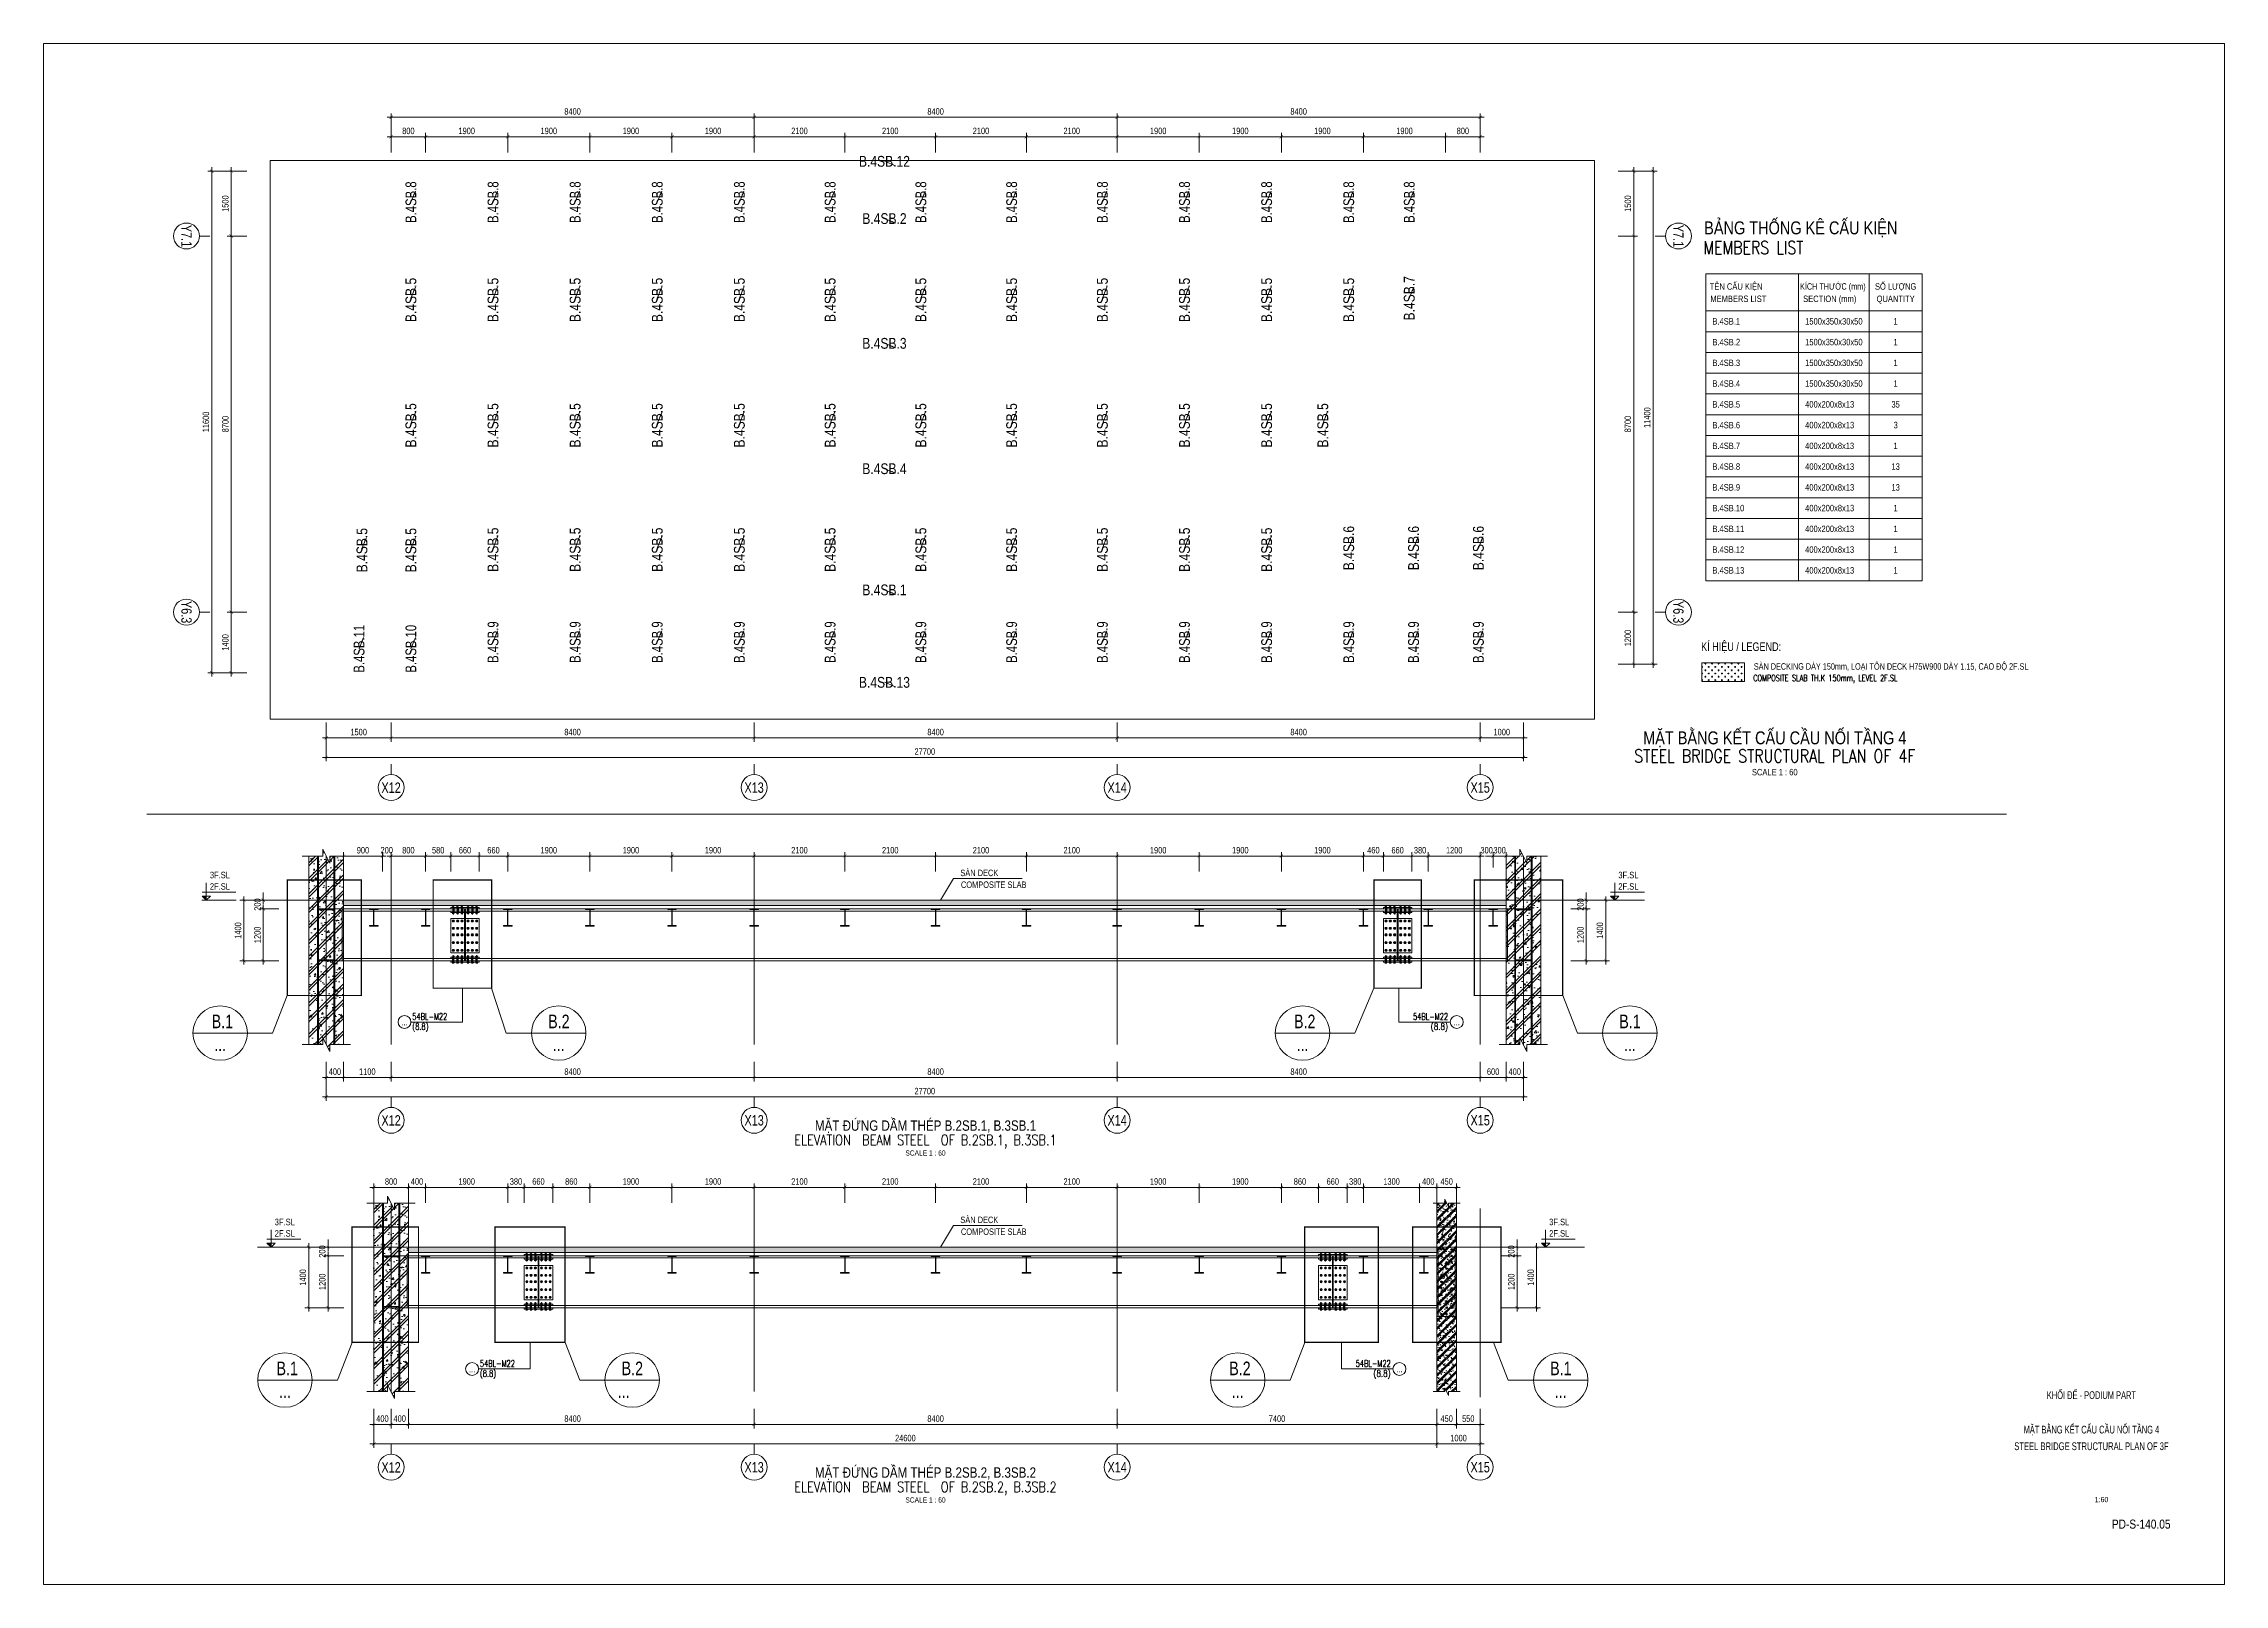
# Paper-space layout 'PD-S-140.05' of a CAD drawing. Header units: millimetres. Extents: x 0 to 841, y 0 to 594.
# The model-space entities are those that its viewports show. They can reach past a viewport. Long polylines and large blocks are cut down to what shows.
import ezdxf
from ezdxf.enums import TextEntityAlignment as Align

# ---------------------------------------------------------------- set-up
doc = ezdxf.new("R2010")
doc.units = ezdxf.units.MM
doc.linetypes.add('CENTER2', pattern=[1.125, 0.75, -0.125, 0.125, -0.125])
doc.linetypes.add('HIDDEN2', pattern=[4.7625, 3.175, -1.5875])
for name, color, linetype, lineweight in [('$0$NDC_S_ANNO', 7, 'Continuous', 20), ('$0$NDC_S_DIM', 1, 'Continuous', 15), ('NDC_S-ANNO', 7, 'Continuous', 20), ('NDC_S-BEAM-NAME-VERT', 7, 'Continuous', 20), ('NDC_S-BEAM-STEL', 30, 'HIDDEN2', 18), ('NDC_S-CONT', 3, 'Continuous', 20), ('NDC_S-DIMS', 1, 'Continuous', 15), ('NDC_S-HIDN', 8, 'HIDDEN2', 13), ('NDC_S-HTCH-COL', 251, 'Continuous', 13), ('NDC_S-HTCH-MAT', 8, 'Continuous', 15), ('NDC_S-SLAB', 2, 'Continuous', 20), ('NDC_S-TEXT-EN', 2, 'Continuous', 20), ('NDC_S-TEXT-SYMB', 7, 'Continuous', 20), ('NDC_S-TEXT-VIE', 7, 'Continuous', 20), ('NDC_S_ANNO', 7, 'Continuous', 20), ('NDC_S_AXIS', 5, 'CENTER2', 13), ('NDC_S_BEAM NAME', 7, 'Continuous', 9), ('NDC_S_CONTINUOUS', 3, 'Continuous', 20), ('NDC_S_DIM', 1, 'Continuous', 15), ('NDC_S_ENG TEXT', 2, 'Continuous', 20), ('NDC_S_ENG TITLE', 3, 'Continuous', 20), ('NDC_S_HATCH MATERIAL', 8, 'Continuous', 13), ('NDC_S_HIDDEN', 8, 'HIDDEN2', 13), ('NDC_S_SYMBOL', 1, 'Continuous', 15), ('NDC_S_TEXT SYMBOL', 7, 'Continuous', 20), ('NDC_S_VN TEXT', 7, 'Continuous', 20), ('NDC_S_VN TITLE', 6, 'Continuous', 35), ('NDC_Table', 3, 'Continuous', 20)]:
    doc.layers.add(name, color=color, linetype=linetype, lineweight=lineweight)
doc.layers.add('BOLTS', color=9, linetype='Continuous')
doc.styles.add('$0$ARIAL', font='arial.ttf', dxfattribs={"width": 0.8})
doc.styles.add('$0$NDC_DIM', font='', dxfattribs={"width": 0.75})
doc.styles.add('ARIAL', font='arial.ttf', dxfattribs={"width": 0.8})
doc.styles.add('NDC_ANNO', font='', dxfattribs={"width": 0.8})
doc.styles.add('NDC_ARIAL', font='arial.ttf', dxfattribs={"width": 0.85})
doc.styles.add('NDC_DIM', font='', dxfattribs={"width": 0.75})
doc.styles.add('NDC_EN TXT', font='romans.shx', dxfattribs={"width": 0.8})
doc.styles.add('NDC_VIE TXT', font='arial.ttf', dxfattribs={"width": 0.8})
doc.styles.get('$0$NDC_DIM').set_extended_font_data('Dotum')
doc.styles.get('NDC_ANNO').set_extended_font_data('Dotum')
doc.styles.get('NDC_DIM').set_extended_font_data('Dotum')
doc.dimstyles.new('$0$NDC_dim_iso', dxfattribs={"dimtxt": 2.5, "dimasz": 1, "dimexe": 1.5, "dimexo": 2.5, "dimgap": 1, "dimtad": 1, "dimdec": 0, "dimzin": 0, "dimdsep": 46, "dimtxsty": '$0$NDC_DIM', "dimblk": '$0$DIMMARK', "dimcen": 0.09, "dimdle": 1.2, "dimclrd": 1, "dimclre": 1, "dimclrt": 3, "dimadec": 0, "dimazin": 0, "dimtfac": 1, "dimtdec": 0, "dimtix": 1, "dimtofl": 0, "dimtmove": 0, "dimatfit": 3, "dimfxl": 8, "dimfxlon": 1, "dimtolj": 1, "dimtzin": 0, "dimarcsym": 0})
doc.dimstyles.new('NDC_dim_50', dxfattribs={"dimscale": 50, "dimtxt": 2.5, "dimasz": 1.5, "dimexe": 1.5, "dimexo": 2.5, "dimgap": 1, "dimtad": 1, "dimdec": 0, "dimrnd": 0.001, "dimzin": 0, "dimdsep": 46, "dimtxsty": 'NDC_DIM', "dimblk": 'DIMMARK', "dimcen": 0, "dimdle": 1.2, "dimclrd": 256, "dimclre": 256, "dimclrt": 3, "dimadec": 0, "dimazin": 0, "dimtfac": 1, "dimtdec": 0, "dimtix": 1, "dimtofl": 0, "dimtmove": 2, "dimatfit": 3, "dimfxl": 6, "dimfxlon": 1, "dimtolj": 1, "dimtzin": 0, "dimlwd": -1, "dimlwe": -1, "dimarcsym": 0})
doc.dimstyles.new('NDC_dim_60', dxfattribs={"dimscale": 60, "dimtxt": 2.5, "dimasz": 1.5, "dimexe": 1.5, "dimexo": 2.5, "dimgap": 1, "dimtad": 1, "dimdec": 0, "dimrnd": 0.001, "dimzin": 0, "dimdsep": 46, "dimtxsty": 'NDC_DIM', "dimblk": 'DIMMARK', "dimcen": 0, "dimdle": 1.2, "dimclrd": 256, "dimclre": 256, "dimclrt": 3, "dimadec": 0, "dimazin": 0, "dimtfac": 1, "dimtdec": 0, "dimtix": 1, "dimtofl": 0, "dimtmove": 2, "dimatfit": 3, "dimfxl": 6, "dimfxlon": 1, "dimtolj": 1, "dimtzin": 0, "dimlwd": -1, "dimlwe": -1, "dimarcsym": 0})
pattern_1 = [(50, (50460, 64926.86), (430.3561, -37.6513), [45, -495]), (355, (50460, 64926.86), (-83.2508, 451.3153), [36, -396]), (100.4514, (50495.86, 64923.7), (347.1056, 413.6637), [38.2441, -420.6853]), (46.1842, (50460, 65046.86), (640.3446, -99.3114), [67.5, -742.5]), (96.6356, (50513.36, 65038.6), (560.7976, 584.4707), [57.3662, -631.0278]), (351.1842, (50460, 65046.86), (560.7972, 584.4712), [54, -594]), (21, (50520, 65016.86), (358.1442, -241.5713), [45, -495]), (326, (50520, 65016.86), (145.9892, 435.09), [36, -396]), (71.4514, (50549.85, 64996.72), (504.1336, 193.5183), [38.2441, -420.6853]), (37.5, (50460, 64926.86), (7.29591, 199.73631), [0, -391.2, 0, -402, 0, -397.5]), (7.5, (50460, 64926.86), (157.84172, 236.64703), [0, -229.2, 0, -382.2, 0, -151.5]), (327.5, (50326.2, 64926.86), (320.29346, -13.53292), [0, -150, 0, -468, 0, -621]), (317.5, (50266.2, 64926.86), (349.9117, 60.063), [0, -195, 0, -310.8, 0, -441]), (45, (50460, 64926.86), (-180.31223, 180.31223), []), (45, (50460, 65000.36), (-180.31223, 180.31223), [])]
pattern_2 = [(50, (0, 0), (215.17805, -18.82564), [22.5, -247.5]), (355, (0, 0), (-41.6254, 225.65764), [18, -198]), (100.4514, (17.93, -1.57), (173.55281, 206.83186), [19.12206, -210.34263]), (46.1842, (0, 60), (320.1723, -49.6557), [33.75, -371.25]), (96.6356, (26.68, 55.86), (280.3988, 292.23536), [28.6831, -315.5139]), (351.1842, (0, 60), (280.3986, 292.2356), [27, -297]), (21, (30, 45), (179.07212, -120.78567), [22.5, -247.5]), (326, (30, 45), (72.9946, 217.545), [18, -198]), (71.4514, (44.92, 34.93), (252.0668, 96.75915), [19.12206, -210.34263]), (37.5, (0, 0), (3.647957, 99.868156), [0, -195.6, 0, -201, 0, -198.75]), (7.5, (0, 0), (78.92086, 118.323514), [0, -114.6, 0, -191.1, 0, -75.75]), (327.5, (-66.9, 0), (160.14673, -6.76646), [0, -75, 0, -234, 0, -310.5]), (317.5, (-96.9, 0), (174.95585, 30.0315), [0, -97.5, 0, -155.4, 0, -220.5]), (45, (0, 0), (-90.15611, 90.15611), []), (45, (0, 36.75), (-90.15611, 90.15611), [])]

psp = doc.layouts.new('PD-S-140.05')

# ---------------------------------------------------------------- texts
at = {"color": 1, "linetype": 'Continuous', "style": 'NDC_ARIAL', "width": 0.85}
psp.add_text('1:60', height=2, dxfattribs=at).set_placement((793.62, 32.69), align=Align.MIDDLE_CENTER)
at = {"color": 1, "linetype": 'Continuous', "char_height": 3, "style": 'NDC_ARIAL'}
for s, insert, width, attachment_point in [('{\\W0.6;KHỐI ĐẾ - PODIUM PART}', (789.72, 72.93), 79.0015, 5), ('{\\W0.6;MẶT BẰNG KẾT CẤU CẦU NỐI TẦNG 4}', (789.72, 61.17), 69.0096, 2), ('{\\W0.7;STEEL BRIDGE STRUCTURAL PLAN OF 3F}', (789.72, 51.72), 65.5189, 8)]:
    psp.add_mtext(s, dxfattribs=dict(at, insert=insert, width=width, attachment_point=attachment_point))
at = {"color": 1, "linetype": 'Continuous', "insert": (820.23, 23.2), "char_height": 3.5, "attachment_point": 6, "style": 'NDC_ARIAL'}
psp.add_mtext('{\\W0.8;PD-S-140.05}', dxfattribs=at)

msp = doc.modelspace()

# ---------------------------------------------------------------- texts
at = {"layer": 'NDC_S-TEXT-EN', "style": 'NDC_EN TXT', "width": 0.7}
msp.add_text('COMPOSITE SLAB TH.K 150mm, LEVEL 2F.SL', height=150, dxfattribs=at).set_placement((172093.5, -26144.6))
at = {"layer": 'NDC_S-TEXT-SYMB', "color": 3, "style": 'NDC_ANNO', "width": 0.8}
for p in [(136383.2, -30701.8), (168973.3, -30701.8), (137883.2, -38727.5), (167373.3, -38727.5)]:
    msp.add_text('3F.SL', height=150, dxfattribs=at).set_placement(p)
at = {"layer": 'NDC_S-TEXT-SYMB', "style": 'NDC_ANNO', "width": 0.8}
for s, rotation, p in [('B.1', 359.99998, (136672.7, -34013.8)), ('B.2', 0.00002, (144458.9, -34013.8)), ('B.2', 359.99998, (161717, -34013.8)), ('B.1', 0.00002, (169242.9, -34013.8)), ('...', 359.99998, (136621.4, -34539.2)), ('...', 0.00002, (144455.8, -34539.2)), ('...', 359.99998, (161665.7, -34539.2)), ('...', 0.00002, (169239.8, -34539.2)), ('B.2', 0.00002, (146158.9, -42039.6)), ('B.2', 359.99998, (160217, -42039.6)), ('B.1', 359.99998, (138172.7, -42039.6)), ('B.1', 0.00002, (167642.9, -42039.6)), ('...', 359.99998, (138121.4, -42565)), ('...', 0.00002, (145955.8, -42565)), ('...', 359.99998, (160165.7, -42565)), ('...', 0.00002, (167639.8, -42565))]:
    msp.add_text(s, height=315, rotation=rotation, dxfattribs=at).set_placement(p, align=Align.MIDDLE_CENTER)
at = {"layer": 'NDC_S-TEXT-VIE', "style": 'NDC_ARIAL', "width": 0.75}
msp.add_text('KÍ HIỆU / LEGEND:', height=200, dxfattribs=at).set_placement((170888.9, -25345.3), align=Align.MIDDLE_LEFT)
at = {"layer": 'NDC_S-TEXT-VIE', "style": 'NDC_VIE TXT'}
for s, width, p in [('SÀN DECKING DÀY 150mm, LOẠI TÔN DECK H75W900 DÀY 1.15, CAO ĐỘ 2F.SL', 0.7, (172108.8, -25877)), ('SÀN DECK', 0.75, (153748.4, -30652.5)), ('COMPOSITE SLAB', 0.75, (153762.2, -30925.9)), ('SÀN DECK', 0.75, (153748.4, -38678.2)), ('COMPOSITE SLAB', 0.75, (153762.2, -38951.6))]:
    msp.add_text(s, height=150, dxfattribs=dict(at, width=width)).set_placement(p)
at = {"layer": 'NDC_S_ENG TITLE', "style": 'NDC_EN TXT', "width": 0.8}
msp.add_text('MEMBERS LIST', height=300, dxfattribs=at).set_placement((170939.9, -16263.2))
at = {"layer": 'NDC_S_VN TEXT', "style": 'NDC_VIE TXT', "width": 0.8}
msp.add_text('BẢNG THỐNG KÊ CẤU KIỆN', height=300, dxfattribs=at).set_placement((170960, -15506.8), align=Align.TOP_LEFT)
at = {"layer": 'NDC_S_VN TEXT', "style": 'NDC_VIE TXT'}
for s, width, p in [('TÊN CẤU KIỆN', 0.8, (171698.3, -17012.4)), ('KÍCH THƯỚC (mm)', 0.7, (173936.9, -17012.4)), ('SỐ LƯỢNG', 0.8, (175389.7, -17012.4)), ('MEMBERS LIST', 0.8, (171750.8, -17297.8)), ('SECTION (mm)', 0.8, (173865.2, -17297.8)), ('QUANTITY', 0.8, (175389.7, -17297.8)), ('1', 0.8, (175389.7, -17818.9)), ('1', 0.8, (175389.7, -18298.9)), ('1', 0.8, (175389.7, -18778.9)), ('35', 0.8, (175389.7, -19738.9)), ('1', 0.8, (175389.7, -19258.9)), ('3', 0.8, (175389.7, -20218.9)), ('1', 0.8, (175389.7, -20698.9)), ('13', 0.8, (175389.7, -21178.9)), ('13', 0.8, (175389.7, -21658.9)), ('1', 0.8, (175389.7, -22138.9)), ('1', 0.8, (175389.7, -22618.9)), ('1', 0.8, (175389.7, -23098.9)), ('1', 0.8, (175389.7, -23578.9))]:
    msp.add_text(s, height=150, dxfattribs=dict(at, width=width)).set_placement(p, align=Align.MIDDLE_CENTER)
at = {"layer": 'NDC_S_VN TEXT', "style": 'NDC_VIE TXT', "width": 0.8}
for s, p in [('B.4SB.1', (171150.8, -17818.9)), ('1500x350x30x50', (173295.6, -17818.9)), ('B.4SB.2', (171150.8, -18298.9)), ('1500x350x30x50', (173295.6, -18298.9)), ('B.4SB.3', (171150.8, -18778.9)), ('1500x350x30x50', (173295.6, -18778.9)), ('B.4SB.4', (171150.8, -19258.9)), ('B.4SB.5', (171150.8, -19738.9)), ('400x200x8x13', (173295.6, -19738.9)), ('1500x350x30x50', (173295.6, -19258.9)), ('B.4SB.6', (171150.8, -20218.9)), ('400x200x8x13', (173295.6, -20218.9)), ('B.4SB.7', (171150.8, -20698.9)), ('400x200x8x13', (173295.6, -20698.9)), ('B.4SB.8', (171150.8, -21178.9)), ('400x200x8x13', (173295.6, -21178.9)), ('B.4SB.9', (171150.8, -21658.9)), ('400x200x8x13', (173295.6, -21658.9)), ('B.4SB.10', (171150.8, -22138.9)), ('400x200x8x13', (173295.6, -22138.9)), ('B.4SB.11', (171150.8, -22618.9)), ('400x200x8x13', (173295.6, -22618.9)), ('B.4SB.12', (171150.8, -23098.9)), ('400x200x8x13', (173295.6, -23098.9)), ('B.4SB.13', (171150.8, -23578.9)), ('400x200x8x13', (173295.6, -23578.9))]:
    msp.add_text(s, height=150, dxfattribs=at).set_placement(p, align=Align.MIDDLE_LEFT)

# ---------------------------------------------------------------- blocks, each defined once
blk = doc.blocks.new('Drawing name_symbol')
at = {"layer": 'NDC_S_ENG TITLE', "style": 'NDC_EN TXT', "width": 0.8}
blk.add_attdef('SECTDET1', text='', height=5, dxfattribs=at).set_placement((0, 1.01), align=Align.CENTER)
at = {"layer": 'NDC_S_TEXT SYMBOL', "lineweight": 25, "style": 'NDC_ANNO', "width": 0.8}
blk.add_attdef('SSCALE', text='', height=2.5, dxfattribs=at).set_placement((0, -4), align=Align.CENTER)
at = {"layer": 'NDC_S_VN TITLE', "style": 'NDC_VIE TXT', "width": 0.8}
blk.add_attdef('SECTDET2', text='', height=5, dxfattribs=at).set_placement((0, 7.97), align=Align.CENTER)
blk = doc.blocks.new('DIMMARK')
at = {"layer": 'NDC_S_DIM', "color": 1}
blk.add_line((-1.5, 0), (1, 0), dxfattribs=at)
at = {"layer": 'NDC_S_DIM', "color": 2, "const_width": 0.1}
blk.add_lwpolyline([(-0.42, -0.42), (0.42, 0.42)], dxfattribs=at)
blk = doc.blocks.new('*D233')
at = {"layer": 'Defpoints', "color": 0, "transparency": 16777216}
for p in [(139076, -34550), (139476, -34550), (139476, -35311)]:
    blk.add_point(p, dxfattribs=at)
at = {"layer": 'NDC_S-DIMS', "transparency": 16777216}
for p, q in [((139076, -34951), (139076, -35401)), ((139166, -35311), (139386, -35311)), ((139476, -34951), (139476, -35401))]:
    blk.add_line(p, q, dxfattribs=at)
at = {"layer": 'NDC_S-DIMS', "transparency": 16777216, "xscale": 90, "yscale": 90, "zscale": 90, "rotation": 180}
blk.add_blockref('DIMMARK', (139076, -35311), dxfattribs=at)
at = {"layer": 'NDC_S-DIMS', "transparency": 16777216, "xscale": 90, "yscale": 90, "zscale": 90}
blk.add_blockref('DIMMARK', (139476, -35311), dxfattribs=at)
at = {"layer": 'NDC_S-DIMS', "color": 3, "transparency": 16777216, "insert": (139276, -35176), "char_height": 150, "attachment_point": 5, "style": 'NDC_DIM'}
blk.add_mtext('\\A1;400', dxfattribs=at)
blk = doc.blocks.new('*D234')
at = {"layer": 'Defpoints', "color": 0, "transparency": 16777216}
for p in [(139476, -34550), (140576, -34550), (140576, -35311)]:
    blk.add_point(p, dxfattribs=at)
at = {"layer": 'NDC_S-DIMS', "transparency": 16777216}
for p, q in [((139476, -34951), (139476, -35401)), ((139566, -35311), (140486, -35311)), ((140576, -34951), (140576, -35401))]:
    blk.add_line(p, q, dxfattribs=at)
at = {"layer": 'NDC_S-DIMS', "transparency": 16777216, "xscale": 90, "yscale": 90, "zscale": 90, "rotation": 180}
blk.add_blockref('DIMMARK', (139476, -35311), dxfattribs=at)
at = {"layer": 'NDC_S-DIMS', "transparency": 16777216, "xscale": 90, "yscale": 90, "zscale": 90}
blk.add_blockref('DIMMARK', (140576, -35311), dxfattribs=at)
at = {"layer": 'NDC_S-DIMS', "color": 3, "transparency": 16777216, "insert": (140026, -35176), "char_height": 150, "attachment_point": 5, "style": 'NDC_DIM'}
blk.add_mtext('\\A1;1100', dxfattribs=at)
blk = doc.blocks.new('*D235')
at = {"layer": 'Defpoints', "color": 0, "transparency": 16777216}
for p in [(140576, -34550), (148976, -34550), (148976, -35311)]:
    blk.add_point(p, dxfattribs=at)
at = {"layer": 'NDC_S-DIMS', "transparency": 16777216}
for p, q in [((140576, -34951), (140576, -35401)), ((140666, -35311), (148886, -35311)), ((148976, -34951), (148976, -35401))]:
    blk.add_line(p, q, dxfattribs=at)
at = {"layer": 'NDC_S-DIMS', "transparency": 16777216, "xscale": 90, "yscale": 90, "zscale": 90, "rotation": 180}
blk.add_blockref('DIMMARK', (140576, -35311), dxfattribs=at)
at = {"layer": 'NDC_S-DIMS', "transparency": 16777216, "xscale": 90, "yscale": 90, "zscale": 90}
blk.add_blockref('DIMMARK', (148976, -35311), dxfattribs=at)
at = {"layer": 'NDC_S-DIMS', "color": 3, "transparency": 16777216, "insert": (144776, -35176), "char_height": 150, "attachment_point": 5, "style": 'NDC_DIM'}
blk.add_mtext('\\A1;8400', dxfattribs=at)
blk = doc.blocks.new('*D236')
at = {"layer": 'Defpoints', "color": 0, "transparency": 16777216}
for p in [(148976, -34550), (157376, -34550), (157376, -35311)]:
    blk.add_point(p, dxfattribs=at)
at = {"layer": 'NDC_S-DIMS', "transparency": 16777216}
for p, q in [((148976, -34951), (148976, -35401)), ((149066, -35311), (157286, -35311)), ((157376, -34951), (157376, -35401))]:
    blk.add_line(p, q, dxfattribs=at)
at = {"layer": 'NDC_S-DIMS', "transparency": 16777216, "xscale": 90, "yscale": 90, "zscale": 90, "rotation": 180}
blk.add_blockref('DIMMARK', (148976, -35311), dxfattribs=at)
at = {"layer": 'NDC_S-DIMS', "transparency": 16777216, "xscale": 90, "yscale": 90, "zscale": 90}
blk.add_blockref('DIMMARK', (157376, -35311), dxfattribs=at)
at = {"layer": 'NDC_S-DIMS', "color": 3, "transparency": 16777216, "insert": (153176, -35176), "char_height": 150, "attachment_point": 5, "style": 'NDC_DIM'}
blk.add_mtext('\\A1;8400', dxfattribs=at)
blk = doc.blocks.new('*D237')
at = {"layer": 'Defpoints', "color": 0, "transparency": 16777216}
for p in [(157376, -34550), (165776, -34550), (165776, -35311)]:
    blk.add_point(p, dxfattribs=at)
at = {"layer": 'NDC_S-DIMS', "transparency": 16777216}
for p, q in [((157376, -34951), (157376, -35401)), ((157466, -35311), (165686, -35311)), ((165776, -34951), (165776, -35401))]:
    blk.add_line(p, q, dxfattribs=at)
at = {"layer": 'NDC_S-DIMS', "transparency": 16777216, "xscale": 90, "yscale": 90, "zscale": 90, "rotation": 180}
blk.add_blockref('DIMMARK', (157376, -35311), dxfattribs=at)
at = {"layer": 'NDC_S-DIMS', "transparency": 16777216, "xscale": 90, "yscale": 90, "zscale": 90}
blk.add_blockref('DIMMARK', (165776, -35311), dxfattribs=at)
at = {"layer": 'NDC_S-DIMS', "color": 3, "transparency": 16777216, "insert": (161576, -35176), "char_height": 150, "attachment_point": 5, "style": 'NDC_DIM'}
blk.add_mtext('\\A1;8400', dxfattribs=at)
blk = doc.blocks.new('*D238')
at = {"layer": 'Defpoints', "color": 0, "transparency": 16777216}
for p in [(165776, -34550), (166376, -34550), (166376, -35311)]:
    blk.add_point(p, dxfattribs=at)
at = {"layer": 'NDC_S-DIMS', "transparency": 16777216}
for p, q in [((165776, -34951), (165776, -35401)), ((165866, -35311), (166286, -35311)), ((166376, -34951), (166376, -35401))]:
    blk.add_line(p, q, dxfattribs=at)
at = {"layer": 'NDC_S-DIMS', "transparency": 16777216, "xscale": 90, "yscale": 90, "zscale": 90, "rotation": 180}
blk.add_blockref('DIMMARK', (165776, -35311), dxfattribs=at)
at = {"layer": 'NDC_S-DIMS', "transparency": 16777216, "xscale": 90, "yscale": 90, "zscale": 90}
blk.add_blockref('DIMMARK', (166376, -35311), dxfattribs=at)
at = {"layer": 'NDC_S-DIMS', "color": 3, "transparency": 16777216, "insert": (166076, -35176), "char_height": 150, "attachment_point": 5, "style": 'NDC_DIM'}
blk.add_mtext('\\A1;600', dxfattribs=at)
blk = doc.blocks.new('*D239')
at = {"layer": 'Defpoints', "color": 0, "transparency": 16777216}
for p in [(166376, -34550), (166776, -34550), (166776, -35311)]:
    blk.add_point(p, dxfattribs=at)
at = {"layer": 'NDC_S-DIMS', "transparency": 16777216}
for p, q in [((166376, -34951), (166376, -35401)), ((166466, -35311), (166686, -35311)), ((166776, -34951), (166776, -35401))]:
    blk.add_line(p, q, dxfattribs=at)
at = {"layer": 'NDC_S-DIMS', "transparency": 16777216, "xscale": 90, "yscale": 90, "zscale": 90, "rotation": 180}
blk.add_blockref('DIMMARK', (166376, -35311), dxfattribs=at)
at = {"layer": 'NDC_S-DIMS', "transparency": 16777216, "xscale": 90, "yscale": 90, "zscale": 90}
blk.add_blockref('DIMMARK', (166776, -35311), dxfattribs=at)
at = {"layer": 'NDC_S-DIMS', "color": 3, "transparency": 16777216, "insert": (166576, -35176), "char_height": 150, "attachment_point": 5, "style": 'NDC_DIM'}
blk.add_mtext('\\A1;400', dxfattribs=at)
blk = doc.blocks.new('*D240')
at = {"layer": 'Defpoints', "color": 0, "transparency": 16777216}
for p in [(139076, -34550), (166776, -34550), (166776, -35761)]:
    blk.add_point(p, dxfattribs=at)
at = {"layer": 'NDC_S-DIMS', "transparency": 16777216}
for p, q in [((139076, -35401), (139076, -35851)), ((139166, -35761), (166686, -35761)), ((166776, -35401), (166776, -35851))]:
    blk.add_line(p, q, dxfattribs=at)
at = {"layer": 'NDC_S-DIMS', "transparency": 16777216, "xscale": 90, "yscale": 90, "zscale": 90, "rotation": 180}
blk.add_blockref('DIMMARK', (139076, -35761), dxfattribs=at)
at = {"layer": 'NDC_S-DIMS', "transparency": 16777216, "xscale": 90, "yscale": 90, "zscale": 90}
blk.add_blockref('DIMMARK', (166776, -35761), dxfattribs=at)
at = {"layer": 'NDC_S-DIMS', "color": 3, "transparency": 16777216, "insert": (152926, -35626), "char_height": 150, "attachment_point": 5, "style": 'NDC_DIM'}
blk.add_mtext('\\A1;27700', dxfattribs=at)
blk = doc.blocks.new('*D241')
at = {"layer": 'Defpoints', "color": 0, "transparency": 16777216}
for p in [(167176, -31410), (168232, -31410), (167176, -32610)]:
    blk.add_point(p, dxfattribs=at)
at = {"layer": 'NDC_S-DIMS', "transparency": 16777216}
for p, q in [((167872, -31410), (168322, -31410)), ((168232, -32520), (168232, -31500)), ((167872, -32610), (168322, -32610))]:
    blk.add_line(p, q, dxfattribs=at)
at = {"layer": 'NDC_S-DIMS', "transparency": 16777216, "xscale": 90, "yscale": 90, "zscale": 90}
for p, rotation in [((168232, -31410), 90), ((168232, -32610), 270)]:
    blk.add_blockref('DIMMARK', p, dxfattribs=dict(at, rotation=rotation))
at = {"layer": 'NDC_S-DIMS', "color": 3, "transparency": 16777216, "insert": (168097, -32010), "char_height": 150, "attachment_point": 5, "rotation": 90, "style": 'NDC_DIM'}
blk.add_mtext('\\A1;1200', dxfattribs=at)
blk = doc.blocks.new('*D242')
at = {"layer": 'Defpoints', "color": 0, "transparency": 16777216}
for p in [(167176, -31210), (168232, -31210), (167176, -31410)]:
    blk.add_point(p, dxfattribs=at)
at = {"layer": 'NDC_S-DIMS', "transparency": 16777216}
for p, q in [((167872, -31210), (168322, -31210)), ((168232, -31120), (168232, -31030)), ((167872, -31410), (168322, -31410)), ((168232, -31500), (168232, -31590))]:
    blk.add_line(p, q, dxfattribs=at)
at = {"layer": 'NDC_S-DIMS', "transparency": 16777216, "xscale": 90, "yscale": 90, "zscale": 90}
for p, rotation in [((168232, -31210), 270), ((168232, -31410), 90)]:
    blk.add_blockref('DIMMARK', p, dxfattribs=dict(at, rotation=rotation))
at = {"layer": 'NDC_S-DIMS', "color": 3, "transparency": 16777216, "insert": (168097, -31310), "char_height": 150, "attachment_point": 5, "rotation": 90, "style": 'NDC_DIM'}
blk.add_mtext('\\A1;200', dxfattribs=at)
blk = doc.blocks.new('*D243')
at = {"layer": 'Defpoints', "color": 0, "transparency": 16777216}
for p in [(167176, -31210), (168682, -31210), (167176, -32610)]:
    blk.add_point(p, dxfattribs=at)
at = {"layer": 'NDC_S-DIMS', "transparency": 16777216}
for p, q in [((168322, -31210), (168772, -31210)), ((168682, -32520), (168682, -31300)), ((168322, -32610), (168772, -32610))]:
    blk.add_line(p, q, dxfattribs=at)
at = {"layer": 'NDC_S-DIMS', "transparency": 16777216, "xscale": 90, "yscale": 90, "zscale": 90}
for p, rotation in [((168682, -31210), 90), ((168682, -32610), 270)]:
    blk.add_blockref('DIMMARK', p, dxfattribs=dict(at, rotation=rotation))
at = {"layer": 'NDC_S-DIMS', "color": 3, "transparency": 16777216, "insert": (168547, -31910), "char_height": 150, "attachment_point": 5, "rotation": 90, "style": 'NDC_DIM'}
blk.add_mtext('\\A1;1400', dxfattribs=at)
blk = doc.blocks.new('kata_block_CT')
at = {"layer": 'NDC_S_ANNO'}
blk.add_hatch(color=3, dxfattribs=at).paths.add_polyline_path([(0, 1.6), (-1.61, 1.6), (0, 0)])
at = {"layer": 'NDC_S_ANNO', "ltscale": 50}
h = blk.add_hatch(dxfattribs=at)
h.set_pattern_fill('ANSI31', color=256, scale=1.406, style=0)
h.paths.add_polyline_path([(0, 1.6), (0, 0), (1.61, 1.6)])
for p, q in [((11.56, 0), (-1.64, 0)), ((-1.59, 3.14), (11.47, 3.14))]:
    blk.add_line(p, q, dxfattribs=at)
at = {"layer": 'NDC_S_ANNO', "color": 8, "ltscale": 50}
blk.add_lwpolyline([(0, 0), (-1.61, 1.6), (0, 1.6)], dxfattribs=at)
at = {"layer": 'NDC_S_ANNO', "ltscale": 50}
for points in [[(0, 0), (-1.61, 1.6), (0, 1.6)], [(0, 6.69), (0, 0)], [(0, 0), (1.61, 1.6), (0, 1.6)]]:
    blk.add_lwpolyline(points, dxfattribs=at)
at = {"layer": 'NDC_S_TEXT SYMBOL', "color": 3, "style": 'NDC_ANNO', "width": 0.8}
blk.add_attdef('CT', (1.41, 4.07), '', height=2.5, dxfattribs=at)
blk = doc.blocks.new('*D244')
at = {"layer": 'Defpoints', "color": 0, "transparency": 16777216}
for p in [(137620, -31410), (138676, -31410), (138676, -32610)]:
    blk.add_point(p, dxfattribs=at)
at = {"layer": 'NDC_S-DIMS', "transparency": 16777216}
for p, q in [((137980, -31410), (137530, -31410)), ((137620, -32520), (137620, -31500)), ((137980, -32610), (137530, -32610))]:
    blk.add_line(p, q, dxfattribs=at)
at = {"layer": 'NDC_S-DIMS', "transparency": 16777216, "xscale": 90, "yscale": 90, "zscale": 90}
for p, rotation in [((137620, -31410), 90), ((137620, -32610), 270)]:
    blk.add_blockref('DIMMARK', p, dxfattribs=dict(at, rotation=rotation))
at = {"layer": 'NDC_S-DIMS', "color": 3, "transparency": 16777216, "insert": (137485, -32010), "char_height": 150, "attachment_point": 5, "rotation": 90, "style": 'NDC_DIM'}
blk.add_mtext('\\A1;1200', dxfattribs=at)
blk = doc.blocks.new('*D245')
at = {"layer": 'Defpoints', "color": 0, "transparency": 16777216}
for p in [(137620, -31210), (138676, -31210), (138676, -31410)]:
    blk.add_point(p, dxfattribs=at)
at = {"layer": 'NDC_S-DIMS', "transparency": 16777216}
for p, q in [((137980, -31210), (137530, -31210)), ((137620, -31120), (137620, -31030)), ((137980, -31410), (137530, -31410)), ((137620, -31500), (137620, -31590))]:
    blk.add_line(p, q, dxfattribs=at)
at = {"layer": 'NDC_S-DIMS', "transparency": 16777216, "xscale": 90, "yscale": 90, "zscale": 90}
for p, rotation in [((137620, -31210), 270), ((137620, -31410), 90)]:
    blk.add_blockref('DIMMARK', p, dxfattribs=dict(at, rotation=rotation))
at = {"layer": 'NDC_S-DIMS', "color": 3, "transparency": 16777216, "insert": (137485, -31310), "char_height": 150, "attachment_point": 5, "rotation": 90, "style": 'NDC_DIM'}
blk.add_mtext('\\A1;200', dxfattribs=at)
blk = doc.blocks.new('*D246')
at = {"layer": 'Defpoints', "color": 0, "transparency": 16777216}
for p in [(137170, -31210), (138676, -31210), (138676, -32610)]:
    blk.add_point(p, dxfattribs=at)
at = {"layer": 'NDC_S-DIMS', "transparency": 16777216}
for p, q in [((137530, -31210), (137080, -31210)), ((137170, -32520), (137170, -31300)), ((137530, -32610), (137080, -32610))]:
    blk.add_line(p, q, dxfattribs=at)
at = {"layer": 'NDC_S-DIMS', "transparency": 16777216, "xscale": 90, "yscale": 90, "zscale": 90}
for p, rotation in [((137170, -31210), 90), ((137170, -32610), 270)]:
    blk.add_blockref('DIMMARK', p, dxfattribs=dict(at, rotation=rotation))
at = {"layer": 'NDC_S-DIMS', "color": 3, "transparency": 16777216, "insert": (137035, -31910), "char_height": 150, "attachment_point": 5, "rotation": 90, "style": 'NDC_DIM'}
blk.add_mtext('\\A1;1400', dxfattribs=at)
blk = doc.blocks.new('*U6073')
for p, q in [((88, 387), (0, 387)), ((88, 13), (0, 13)), ((96, 379), (96, 21)), ((104, 379), (104, 21)), ((112, 387), (200, 387)), ((112, 13), (200, 13))]:
    blk.add_line(p, q)
for points in [[(200, 387), (200, 400), (0, 400), (0, 387)], [(0, 13), (0, 0), (200, 0), (200, 13)]]:
    blk.add_lwpolyline(points)
for centre, start, end in [((88, 379), 360, 450), ((88, 21), 270, 360), ((112, 379), 90, 180), ((112, 21), 180, 270)]:
    blk.add_arc(centre, 8, start, end)
blk = doc.blocks.new('*U6071')
for p, q in [((88, 387), (0, 387)), ((88, 13), (0, 13)), ((96, 379), (96, 21)), ((104, 379), (104, 21)), ((112, 387), (200, 387)), ((112, 13), (200, 13))]:
    blk.add_line(p, q)
for points in [[(200, 387), (200, 400), (0, 400), (0, 387)], [(0, 13), (0, 0), (200, 0), (200, 13)]]:
    blk.add_lwpolyline(points)
for centre, start, end in [((88, 379), 360, 450), ((88, 21), 270, 360), ((112, 379), 90, 180), ((112, 21), 180, 270)]:
    blk.add_arc(centre, 8, start, end)
blk = doc.blocks.new('*U6069')
for p, q in [((88, 387), (0, 387)), ((88, 13), (0, 13)), ((96, 379), (96, 21)), ((104, 379), (104, 21)), ((112, 387), (200, 387)), ((112, 13), (200, 13))]:
    blk.add_line(p, q)
for points in [[(200, 387), (200, 400), (0, 400), (0, 387)], [(0, 13), (0, 0), (200, 0), (200, 13)]]:
    blk.add_lwpolyline(points)
for centre, start, end in [((88, 379), 360, 450), ((88, 21), 270, 360), ((112, 379), 90, 180), ((112, 21), 180, 270)]:
    blk.add_arc(centre, 8, start, end)
blk = doc.blocks.new('*U6067')
for p, q in [((88, 387), (0, 387)), ((88, 13), (0, 13)), ((96, 379), (96, 21)), ((104, 379), (104, 21)), ((112, 387), (200, 387)), ((112, 13), (200, 13))]:
    blk.add_line(p, q)
for points in [[(200, 387), (200, 400), (0, 400), (0, 387)], [(0, 13), (0, 0), (200, 0), (200, 13)]]:
    blk.add_lwpolyline(points)
for centre, start, end in [((88, 379), 360, 450), ((88, 21), 270, 360), ((112, 379), 90, 180), ((112, 21), 180, 270)]:
    blk.add_arc(centre, 8, start, end)
blk = doc.blocks.new('*U6065')
for p, q in [((88, 387), (0, 387)), ((88, 13), (0, 13)), ((96, 379), (96, 21)), ((104, 379), (104, 21)), ((112, 387), (200, 387)), ((112, 13), (200, 13))]:
    blk.add_line(p, q)
for points in [[(200, 387), (200, 400), (0, 400), (0, 387)], [(0, 13), (0, 0), (200, 0), (200, 13)]]:
    blk.add_lwpolyline(points)
for centre, start, end in [((88, 379), 360, 450), ((88, 21), 270, 360), ((112, 379), 90, 180), ((112, 21), 180, 270)]:
    blk.add_arc(centre, 8, start, end)
blk = doc.blocks.new('*U6081')
at = {"layer": 'BOLTS'}
h = blk.add_hatch(dxfattribs=at)
h.set_pattern_fill('ANSI31', color=8, scale=1.76, angle=30, style=0)
h.set_pattern_definition([(165, (-5859.72523, 9347.42107), (-0.05694019, -0.2125036817), [])])
edge = h.paths.add_edge_path()
edge.add_line((-9, 20), (-9, 20))
edge.add_ellipse((-11, 20), major_axis=(-1.22, 1.22), ratio=1, start_angle=231.1342, end_angle=305.0819)
edge.add_line((-11, 22), (-11, 22))
edge.add_line((-11, 22), (-8, 22))
edge.add_line((-8, 22), (-8, 22))
edge.add_ellipse((-7, 20), major_axis=(-1.22, 1.22), ratio=1, start_angle=-37.0022, end_angle=38.8658)
h = blk.add_hatch(dxfattribs=at)
h.set_pattern_fill('ANSI31', color=8, scale=1.76, angle=30, style=0)
h.set_pattern_definition([(195, (-5859.72523, -9373.82107), (-0.05694019, 0.2125036817), [])])
edge = h.paths.add_edge_path()
edge.add_line((-9, 6), (-9, 6))
edge.add_ellipse((-11, 7), major_axis=(-1.22, 1.22), ratio=1, start_angle=144.9181, end_angle=218.8658, ccw=False)
edge.add_line((-11, 5), (-11, 5))
edge.add_line((-11, 5), (-8, 5))
edge.add_line((-8, 5), (-8, 5))
edge.add_ellipse((-7, 7), major_axis=(-1.22, 1.22), ratio=1, start_angle=51.1342, end_angle=127.0022, ccw=False)
h = blk.add_hatch(dxfattribs=at)
h.set_pattern_fill('ANSI31', color=8, scale=1.76, angle=30, style=0)
h.set_pattern_definition([(15, (5859.72523, 9347.42107), (0.05694019, -0.2125036817), [])])
edge = h.paths.add_edge_path()
edge.add_line((9, 20), (9, 20))
edge.add_ellipse((11, 20), major_axis=(1.22, 1.22), ratio=1, start_angle=54.9181, end_angle=128.8658, ccw=False)
edge.add_line((11, 22), (11, 22))
edge.add_line((11, 22), (8, 22))
edge.add_line((8, 22), (8, 22))
edge.add_ellipse((7, 20), major_axis=(1.22, 1.22), ratio=1, start_angle=321.1342, end_angle=397.0022, ccw=False)
h = blk.add_hatch(dxfattribs=at)
h.set_pattern_fill('ANSI31', color=8, scale=1.76, angle=30, style=0)
h.set_pattern_definition([(345, (5859.72523, -9373.82107), (0.05694019, 0.2125036817), [])])
edge = h.paths.add_edge_path()
edge.add_line((9, 6), (9, 6))
edge.add_ellipse((11, 7), major_axis=(1.22, 1.22), ratio=1, start_angle=141.1342, end_angle=215.0819)
edge.add_line((11, 5), (11, 5))
edge.add_line((11, 5), (8, 5))
edge.add_line((8, 5), (8, 5))
edge.add_ellipse((7, 7), major_axis=(1.22, 1.22), ratio=1, start_angle=232.9978, end_angle=308.8658)
h = blk.add_hatch(dxfattribs=at)
h.set_pattern_fill('ANSI31', color=8, scale=1.76, angle=30, style=0)
h.set_pattern_definition([(165, (-5859.72523, 9285.82107), (-0.05694019, -0.2125036817), [])])
edge = h.paths.add_edge_path()
edge.add_line((-9, -126), (-9, -126))
edge.add_ellipse((-11, -127), major_axis=(-1.22, 1.22), ratio=1, start_angle=231.1342, end_angle=305.0819)
edge.add_line((-11, -125), (-11, -125))
edge.add_line((-11, -125), (-8, -125))
edge.add_line((-8, -125), (-8, -125))
edge.add_ellipse((-7, -127), major_axis=(-1.22, 1.22), ratio=1, start_angle=-37.0022, end_angle=38.8658)
h = blk.add_hatch(dxfattribs=at)
h.set_pattern_fill('ANSI31', color=8, scale=1.76, angle=30, style=0)
h.set_pattern_definition([(195, (-5859.72523, -9435.42107), (-0.05694019, 0.2125036817), [])])
edge = h.paths.add_edge_path()
edge.add_line((-9, -140), (-9, -140))
edge.add_ellipse((-11, -140), major_axis=(-1.22, 1.22), ratio=1, start_angle=144.9181, end_angle=218.8658, ccw=False)
edge.add_line((-11, -142), (-11, -142))
edge.add_line((-11, -142), (-8, -142))
edge.add_line((-8, -142), (-8, -142))
edge.add_ellipse((-7, -140), major_axis=(-1.22, 1.22), ratio=1, start_angle=51.1342, end_angle=127.0022, ccw=False)
h = blk.add_hatch(dxfattribs=at)
h.set_pattern_fill('ANSI31', color=8, scale=1.76, angle=30, style=0)
h.set_pattern_definition([(15, (5859.72523, 9285.82107), (0.05694019, -0.2125036817), [])])
edge = h.paths.add_edge_path()
edge.add_line((9, -126), (9, -126))
edge.add_ellipse((11, -127), major_axis=(1.22, 1.22), ratio=1, start_angle=54.9181, end_angle=128.8658, ccw=False)
edge.add_line((11, -125), (11, -125))
edge.add_line((11, -125), (8, -125))
edge.add_line((8, -125), (8, -125))
edge.add_ellipse((7, -127), major_axis=(1.22, 1.22), ratio=1, start_angle=321.1342, end_angle=397.0022, ccw=False)
h = blk.add_hatch(dxfattribs=at)
h.set_pattern_fill('ANSI31', color=8, scale=1.76, angle=30, style=0)
h.set_pattern_definition([(345, (5859.72523, -9435.42107), (0.05694019, 0.2125036817), [])])
edge = h.paths.add_edge_path()
edge.add_line((9, -140), (9, -140))
edge.add_ellipse((11, -140), major_axis=(1.22, 1.22), ratio=1, start_angle=141.1342, end_angle=215.0819)
edge.add_line((11, -142), (11, -142))
edge.add_line((11, -142), (8, -142))
edge.add_line((8, -142), (8, -142))
edge.add_ellipse((7, -140), major_axis=(1.22, 1.22), ratio=1, start_angle=232.9978, end_angle=308.8658)
at = {"layer": 'BOLTS', "color": 8}
for p, q in [((-17, 7), (-17, 20)), ((0, 22), (-15, 22)), ((-9, 7), (-9, 20)), ((0, 22), (15, 22)), ((9, 7), (9, 20)), ((17, 7), (17, 20)), ((0, -142), (-15, -142)), ((-9, -140), (-9, -127)), ((0, -142), (15, -142)), ((9, -140), (9, -127))]:
    blk.add_line(p, q, dxfattribs=at)
at = {"layer": 'BOLTS', "color": 8, "linetype": 'CENTER2'}
blk.add_line((0, -159), (0, 34), dxfattribs=at)
at = {"layer": 'BOLTS', "color": 3, "linetype": 'HIDDEN2'}
for p, q in [((-12, 0), (-12, -120)), ((12, 0), (12, -120))]:
    blk.add_line(p, q, dxfattribs=at)
at = {"layer": 'BOLTS', "color": 3}
for points in [[(0, 5), (-17, 5, 0.414214), (-19, 3), (-19, 2, 0.414214), (-17, 0), (0, 0), (17, 0, 0.414214), (19, 2), (19, 3, 0.414214), (17, 5)], [(0, -120), (-17, -120, 0.414214), (-19, -122), (-19, -123, 0.414214), (-17, -125), (0, -125), (17, -125, 0.414214), (19, -123), (19, -122, 0.414214), (17, -120)]]:
    blk.add_lwpolyline(points, format="xyb", close=True, dxfattribs=at)
at = {"layer": 'BOLTS', "color": 8}
for points in [[(-15, -125, 0.414214), (-17, -127), (-17, -140, 0.414214), (-15, -142)], [(15, -125, -0.414214), (17, -127), (17, -140, -0.414214), (15, -142)]]:
    blk.add_lwpolyline(points, format="xyb", dxfattribs=at)
blk.add_lwpolyline([(-15, -125), (0, -125)], dxfattribs=at)
at = {"layer": 'BOLTS', "color": 3}
for points in [[(0, -155), (-12, -155, -0.414214), (-12, -155), (-12, -142)], [(0, -155), (12, -155, 0.414214), (12, -155), (12, -142)]]:
    blk.add_lwpolyline(points, format="xyb", dxfattribs=at)
at = {"layer": 'BOLTS', "color": 8}
for centre, start, end in [((-15, 20), 90, 180), ((-15, 7), 180, 270), ((-11, 20), 360, 90), ((-11, 7), 270, 0), ((-11, 7), 270, 0), ((-7, 20), 90, 180), ((-7, 7), 180, 270), ((-7, 7), 180, 270), ((7, 20), 360, 90), ((7, 7), 270, 0), ((7, 7), 270, 0), ((11, 20), 90, 180), ((11, 7), 180, 270), ((11, 7), 180, 270), ((15, 20), 360, 90), ((15, 7), 270, 0), ((-11, -127), 360, 90), ((-11, -140), 270, 0), ((-11, -140), 270, 0), ((-7, -127), 90, 180), ((-7, -140), 180, 270), ((-7, -140), 180, 270), ((7, -127), 360, 90), ((7, -140), 270, 0), ((7, -140), 270, 0), ((11, -127), 90, 180), ((11, -140), 180, 270), ((11, -140), 180, 270)]:
    blk.add_arc(centre, 1.72, start, end, dxfattribs=at)
blk = doc.blocks.new('*U102')
at = {"color": 0, "linetype": 'Continuous'}
for p, q in [((-8, 5), (0, 10)), ((-8, -5), (-8, 5)), ((8, 5), (0, 10)), ((8, -5), (8, 5)), ((-8, -5), (0, -10)), ((8, -5), (0, -10))]:
    blk.add_line(p, q, dxfattribs=at)
for radius in [8.5, 4.25]:
    blk.add_circle((0, 0), radius, dxfattribs=at)
blk.add_arc((0, 0), 5, 250, 160, dxfattribs=at)
blk = doc.blocks.new('*U14')
at = {"layer": 'NDC_S_SYMBOL'}
blk.add_line((0, 5), (0, 9), dxfattribs=at)
blk.add_circle((0, 0), 5, dxfattribs=at)
at = {"layer": 'NDC_S_TEXT SYMBOL', "color": 7, "style": 'NDC_ANNO', "width": 0.8}
blk.add_attdef('GRID', text='', height=4, dxfattribs=at).set_placement((0, 0), align=Align.MIDDLE)
blk = doc.blocks.new('MARK4')
at = {"layer": 'NDC_S_ANNO'}
blk.add_line((-5, 0), (5, 0), dxfattribs=at)
blk.add_circle((0, 0), 5, dxfattribs=at)
blk = doc.blocks.new('*U6063')
for p, q in [((88, 387), (0, 387)), ((88, 13), (0, 13)), ((96, 379), (96, 21)), ((104, 379), (104, 21)), ((112, 387), (200, 387)), ((112, 13), (200, 13))]:
    blk.add_line(p, q)
for points in [[(200, 387), (200, 400), (0, 400), (0, 387)], [(0, 13), (0, 0), (200, 0), (200, 13)]]:
    blk.add_lwpolyline(points)
for centre, start, end in [((88, 379), 360, 450), ((88, 21), 270, 360), ((112, 379), 90, 180), ((112, 21), 180, 270)]:
    blk.add_arc(centre, 8, start, end)
blk = doc.blocks.new('*U6061')
for p, q in [((88, 387), (0, 387)), ((88, 13), (0, 13)), ((96, 379), (96, 21)), ((104, 379), (104, 21)), ((112, 387), (200, 387)), ((112, 13), (200, 13))]:
    blk.add_line(p, q)
for points in [[(200, 387), (200, 400), (0, 400), (0, 387)], [(0, 13), (0, 0), (200, 0), (200, 13)]]:
    blk.add_lwpolyline(points)
for centre, start, end in [((88, 379), 360, 450), ((88, 21), 270, 360), ((112, 379), 90, 180), ((112, 21), 180, 270)]:
    blk.add_arc(centre, 8, start, end)
blk = doc.blocks.new('*U6059')
for p, q in [((88, 387), (0, 387)), ((88, 13), (0, 13)), ((96, 379), (96, 21)), ((104, 379), (104, 21)), ((112, 387), (200, 387)), ((112, 13), (200, 13))]:
    blk.add_line(p, q)
for points in [[(200, 387), (200, 400), (0, 400), (0, 387)], [(0, 13), (0, 0), (200, 0), (200, 13)]]:
    blk.add_lwpolyline(points)
for centre, start, end in [((88, 379), 360, 450), ((88, 21), 270, 360), ((112, 379), 90, 180), ((112, 21), 180, 270)]:
    blk.add_arc(centre, 8, start, end)
blk = doc.blocks.new('*U6057')
for p, q in [((88, 387), (0, 387)), ((88, 13), (0, 13)), ((96, 379), (96, 21)), ((104, 379), (104, 21)), ((112, 387), (200, 387)), ((112, 13), (200, 13))]:
    blk.add_line(p, q)
for points in [[(200, 387), (200, 400), (0, 400), (0, 387)], [(0, 13), (0, 0), (200, 0), (200, 13)]]:
    blk.add_lwpolyline(points)
for centre, start, end in [((88, 379), 360, 450), ((88, 21), 270, 360), ((112, 379), 90, 180), ((112, 21), 180, 270)]:
    blk.add_arc(centre, 8, start, end)
blk = doc.blocks.new('*U6055')
for p, q in [((88, 387), (0, 387)), ((88, 13), (0, 13)), ((96, 379), (96, 21)), ((104, 379), (104, 21)), ((112, 387), (200, 387)), ((112, 13), (200, 13))]:
    blk.add_line(p, q)
for points in [[(200, 387), (200, 400), (0, 400), (0, 387)], [(0, 13), (0, 0), (200, 0), (200, 13)]]:
    blk.add_lwpolyline(points)
for centre, start, end in [((88, 379), 360, 450), ((88, 21), 270, 360), ((112, 379), 90, 180), ((112, 21), 180, 270)]:
    blk.add_arc(centre, 8, start, end)
blk = doc.blocks.new('*U6053')
for p, q in [((88, 387), (0, 387)), ((88, 13), (0, 13)), ((96, 379), (96, 21)), ((104, 379), (104, 21)), ((112, 387), (200, 387)), ((112, 13), (200, 13))]:
    blk.add_line(p, q)
for points in [[(200, 387), (200, 400), (0, 400), (0, 387)], [(0, 13), (0, 0), (200, 0), (200, 13)]]:
    blk.add_lwpolyline(points)
for centre, start, end in [((88, 379), 360, 450), ((88, 21), 270, 360), ((112, 379), 90, 180), ((112, 21), 180, 270)]:
    blk.add_arc(centre, 8, start, end)
blk = doc.blocks.new('*U6051')
for p, q in [((88, 387), (0, 387)), ((88, 13), (0, 13)), ((96, 379), (96, 21)), ((104, 379), (104, 21)), ((112, 387), (200, 387)), ((112, 13), (200, 13))]:
    blk.add_line(p, q)
for points in [[(200, 387), (200, 400), (0, 400), (0, 387)], [(0, 13), (0, 0), (200, 0), (200, 13)]]:
    blk.add_lwpolyline(points)
for centre, start, end in [((88, 379), 360, 450), ((88, 21), 270, 360), ((112, 379), 90, 180), ((112, 21), 180, 270)]:
    blk.add_arc(centre, 8, start, end)
blk = doc.blocks.new('*U6049')
for p, q in [((88, 387), (0, 387)), ((88, 13), (0, 13)), ((96, 379), (96, 21)), ((104, 379), (104, 21)), ((112, 387), (200, 387)), ((112, 13), (200, 13))]:
    blk.add_line(p, q)
for points in [[(200, 387), (200, 400), (0, 400), (0, 387)], [(0, 13), (0, 0), (200, 0), (200, 13)]]:
    blk.add_lwpolyline(points)
for centre, start, end in [((88, 379), 360, 450), ((88, 21), 270, 360), ((112, 379), 90, 180), ((112, 21), 180, 270)]:
    blk.add_arc(centre, 8, start, end)
blk = doc.blocks.new('*U6047')
for p, q in [((88, 387), (0, 387)), ((88, 13), (0, 13)), ((96, 379), (96, 21)), ((104, 379), (104, 21)), ((112, 387), (200, 387)), ((112, 13), (200, 13))]:
    blk.add_line(p, q)
for points in [[(200, 387), (200, 400), (0, 400), (0, 387)], [(0, 13), (0, 0), (200, 0), (200, 13)]]:
    blk.add_lwpolyline(points)
for centre, start, end in [((88, 379), 360, 450), ((88, 21), 270, 360), ((112, 379), 90, 180), ((112, 21), 180, 270)]:
    blk.add_arc(centre, 8, start, end)
blk = doc.blocks.new('*U6045')
for p, q in [((88, 387), (0, 387)), ((88, 13), (0, 13)), ((96, 379), (96, 21)), ((104, 379), (104, 21)), ((112, 387), (200, 387)), ((112, 13), (200, 13))]:
    blk.add_line(p, q)
for points in [[(200, 387), (200, 400), (0, 400), (0, 387)], [(0, 13), (0, 0), (200, 0), (200, 13)]]:
    blk.add_lwpolyline(points)
for centre, start, end in [((88, 379), 360, 450), ((88, 21), 270, 360), ((112, 379), 90, 180), ((112, 21), 180, 270)]:
    blk.add_arc(centre, 8, start, end)
blk = doc.blocks.new('*D254')
at = {"layer": 'Defpoints', "color": 0, "transparency": 16777216}
for p in [(140376, -30189), (139476, -30742), (140376, -30742)]:
    blk.add_point(p, dxfattribs=at)
at = {"layer": 'NDC_S-DIMS', "transparency": 16777216}
for p, q in [((139476, -30549), (139476, -30099)), ((139566, -30189), (140286, -30189)), ((140376, -30549), (140376, -30099))]:
    blk.add_line(p, q, dxfattribs=at)
at = {"layer": 'NDC_S-DIMS', "transparency": 16777216, "xscale": 90, "yscale": 90, "zscale": 90, "rotation": 180}
blk.add_blockref('DIMMARK', (139476, -30189), dxfattribs=at)
at = {"layer": 'NDC_S-DIMS', "transparency": 16777216, "xscale": 90, "yscale": 90, "zscale": 90}
blk.add_blockref('DIMMARK', (140376, -30189), dxfattribs=at)
at = {"layer": 'NDC_S-DIMS', "color": 3, "transparency": 16777216, "insert": (139926, -30054), "char_height": 150, "attachment_point": 5, "style": 'NDC_DIM'}
blk.add_mtext('\\A1;900', dxfattribs=at)
blk = doc.blocks.new('*D255')
at = {"layer": 'Defpoints', "color": 0, "transparency": 16777216}
for p in [(140576, -30189), (140376, -30742), (140576, -30742)]:
    blk.add_point(p, dxfattribs=at)
at = {"layer": 'NDC_S-DIMS', "transparency": 16777216}
for p, q in [((140286, -30189), (140196, -30189)), ((140376, -30549), (140376, -30099)), ((140576, -30549), (140576, -30099)), ((140666, -30189), (140756, -30189))]:
    blk.add_line(p, q, dxfattribs=at)
at = {"layer": 'NDC_S-DIMS', "transparency": 16777216, "xscale": 90, "yscale": 90, "zscale": 90}
blk.add_blockref('DIMMARK', (140376, -30189), dxfattribs=at)
at = {"layer": 'NDC_S-DIMS', "transparency": 16777216, "xscale": 90, "yscale": 90, "zscale": 90, "rotation": 180}
blk.add_blockref('DIMMARK', (140576, -30189), dxfattribs=at)
at = {"layer": 'NDC_S-DIMS', "color": 3, "transparency": 16777216, "insert": (140476, -30054), "char_height": 150, "attachment_point": 5, "style": 'NDC_DIM'}
blk.add_mtext('\\A1;200', dxfattribs=at)
blk = doc.blocks.new('*D256')
at = {"layer": 'Defpoints', "color": 0, "transparency": 16777216}
for p in [(141376, -30189), (140576, -30742), (141376, -30742)]:
    blk.add_point(p, dxfattribs=at)
at = {"layer": 'NDC_S-DIMS', "transparency": 16777216}
for p, q in [((140576, -30549), (140576, -30099)), ((140666, -30189), (141286, -30189)), ((141376, -30549), (141376, -30099))]:
    blk.add_line(p, q, dxfattribs=at)
at = {"layer": 'NDC_S-DIMS', "transparency": 16777216, "xscale": 90, "yscale": 90, "zscale": 90, "rotation": 180}
blk.add_blockref('DIMMARK', (140576, -30189), dxfattribs=at)
at = {"layer": 'NDC_S-DIMS', "transparency": 16777216, "xscale": 90, "yscale": 90, "zscale": 90}
blk.add_blockref('DIMMARK', (141376, -30189), dxfattribs=at)
at = {"layer": 'NDC_S-DIMS', "color": 3, "transparency": 16777216, "insert": (140976, -30054), "char_height": 150, "attachment_point": 5, "style": 'NDC_DIM'}
blk.add_mtext('\\A1;800', dxfattribs=at)
blk = doc.blocks.new('*D257')
at = {"layer": 'Defpoints', "color": 0, "transparency": 16777216}
for p in [(141956, -30189), (141376, -30742), (141956, -30742)]:
    blk.add_point(p, dxfattribs=at)
at = {"layer": 'NDC_S-DIMS', "transparency": 16777216}
for p, q in [((141376, -30549), (141376, -30099)), ((141466, -30189), (141866, -30189)), ((141956, -30549), (141956, -30099))]:
    blk.add_line(p, q, dxfattribs=at)
at = {"layer": 'NDC_S-DIMS', "transparency": 16777216, "xscale": 90, "yscale": 90, "zscale": 90, "rotation": 180}
blk.add_blockref('DIMMARK', (141376, -30189), dxfattribs=at)
at = {"layer": 'NDC_S-DIMS', "transparency": 16777216, "xscale": 90, "yscale": 90, "zscale": 90}
blk.add_blockref('DIMMARK', (141956, -30189), dxfattribs=at)
at = {"layer": 'NDC_S-DIMS', "color": 3, "transparency": 16777216, "insert": (141666, -30054), "char_height": 150, "attachment_point": 5, "style": 'NDC_DIM'}
blk.add_mtext('\\A1;580', dxfattribs=at)
blk = doc.blocks.new('*D258')
at = {"layer": 'Defpoints', "color": 0, "transparency": 16777216}
for p in [(142616, -30189), (141956, -30742), (142616, -30742)]:
    blk.add_point(p, dxfattribs=at)
at = {"layer": 'NDC_S-DIMS', "transparency": 16777216}
for p, q in [((141956, -30549), (141956, -30099)), ((142046, -30189), (142526, -30189)), ((142616, -30549), (142616, -30099))]:
    blk.add_line(p, q, dxfattribs=at)
at = {"layer": 'NDC_S-DIMS', "transparency": 16777216, "xscale": 90, "yscale": 90, "zscale": 90, "rotation": 180}
blk.add_blockref('DIMMARK', (141956, -30189), dxfattribs=at)
at = {"layer": 'NDC_S-DIMS', "transparency": 16777216, "xscale": 90, "yscale": 90, "zscale": 90}
blk.add_blockref('DIMMARK', (142616, -30189), dxfattribs=at)
at = {"layer": 'NDC_S-DIMS', "color": 3, "transparency": 16777216, "insert": (142286, -30054), "char_height": 150, "attachment_point": 5, "style": 'NDC_DIM'}
blk.add_mtext('\\A1;660', dxfattribs=at)
blk = doc.blocks.new('*D259')
at = {"layer": 'Defpoints', "color": 0, "transparency": 16777216}
for p in [(143276, -30189), (142616, -30742), (143276, -30742)]:
    blk.add_point(p, dxfattribs=at)
at = {"layer": 'NDC_S-DIMS', "transparency": 16777216}
for p, q in [((142616, -30549), (142616, -30099)), ((142706, -30189), (143186, -30189)), ((143276, -30549), (143276, -30099))]:
    blk.add_line(p, q, dxfattribs=at)
at = {"layer": 'NDC_S-DIMS', "transparency": 16777216, "xscale": 90, "yscale": 90, "zscale": 90, "rotation": 180}
blk.add_blockref('DIMMARK', (142616, -30189), dxfattribs=at)
at = {"layer": 'NDC_S-DIMS', "transparency": 16777216, "xscale": 90, "yscale": 90, "zscale": 90}
blk.add_blockref('DIMMARK', (143276, -30189), dxfattribs=at)
at = {"layer": 'NDC_S-DIMS', "color": 3, "transparency": 16777216, "insert": (142946, -30054), "char_height": 150, "attachment_point": 5, "style": 'NDC_DIM'}
blk.add_mtext('\\A1;660', dxfattribs=at)
blk = doc.blocks.new('*D260')
at = {"layer": 'Defpoints', "color": 0, "transparency": 16777216}
for p in [(145176, -30189), (143276, -30742), (145176, -30742)]:
    blk.add_point(p, dxfattribs=at)
at = {"layer": 'NDC_S-DIMS', "transparency": 16777216}
for p, q in [((143276, -30549), (143276, -30099)), ((143366, -30189), (145086, -30189)), ((145176, -30549), (145176, -30099))]:
    blk.add_line(p, q, dxfattribs=at)
at = {"layer": 'NDC_S-DIMS', "transparency": 16777216, "xscale": 90, "yscale": 90, "zscale": 90, "rotation": 180}
blk.add_blockref('DIMMARK', (143276, -30189), dxfattribs=at)
at = {"layer": 'NDC_S-DIMS', "transparency": 16777216, "xscale": 90, "yscale": 90, "zscale": 90}
blk.add_blockref('DIMMARK', (145176, -30189), dxfattribs=at)
at = {"layer": 'NDC_S-DIMS', "color": 3, "transparency": 16777216, "insert": (144226, -30054), "char_height": 150, "attachment_point": 5, "style": 'NDC_DIM'}
blk.add_mtext('\\A1;1900', dxfattribs=at)
blk = doc.blocks.new('*D261')
at = {"layer": 'Defpoints', "color": 0, "transparency": 16777216}
for p in [(147076, -30189), (145176, -30742), (147076, -30742)]:
    blk.add_point(p, dxfattribs=at)
at = {"layer": 'NDC_S-DIMS', "transparency": 16777216}
for p, q in [((145176, -30549), (145176, -30099)), ((145266, -30189), (146986, -30189)), ((147076, -30549), (147076, -30099))]:
    blk.add_line(p, q, dxfattribs=at)
at = {"layer": 'NDC_S-DIMS', "transparency": 16777216, "xscale": 90, "yscale": 90, "zscale": 90, "rotation": 180}
blk.add_blockref('DIMMARK', (145176, -30189), dxfattribs=at)
at = {"layer": 'NDC_S-DIMS', "transparency": 16777216, "xscale": 90, "yscale": 90, "zscale": 90}
blk.add_blockref('DIMMARK', (147076, -30189), dxfattribs=at)
at = {"layer": 'NDC_S-DIMS', "color": 3, "transparency": 16777216, "insert": (146126, -30054), "char_height": 150, "attachment_point": 5, "style": 'NDC_DIM'}
blk.add_mtext('\\A1;1900', dxfattribs=at)
blk = doc.blocks.new('*D262')
at = {"layer": 'Defpoints', "color": 0, "transparency": 16777216}
for p in [(148976, -30189), (147076, -30742), (148976, -30742)]:
    blk.add_point(p, dxfattribs=at)
at = {"layer": 'NDC_S-DIMS', "transparency": 16777216}
for p, q in [((147076, -30549), (147076, -30099)), ((147166, -30189), (148886, -30189)), ((148976, -30549), (148976, -30099))]:
    blk.add_line(p, q, dxfattribs=at)
at = {"layer": 'NDC_S-DIMS', "transparency": 16777216, "xscale": 90, "yscale": 90, "zscale": 90, "rotation": 180}
blk.add_blockref('DIMMARK', (147076, -30189), dxfattribs=at)
at = {"layer": 'NDC_S-DIMS', "transparency": 16777216, "xscale": 90, "yscale": 90, "zscale": 90}
blk.add_blockref('DIMMARK', (148976, -30189), dxfattribs=at)
at = {"layer": 'NDC_S-DIMS', "color": 3, "transparency": 16777216, "insert": (148026, -30054), "char_height": 150, "attachment_point": 5, "style": 'NDC_DIM'}
blk.add_mtext('\\A1;1900', dxfattribs=at)
blk = doc.blocks.new('*D263')
at = {"layer": 'Defpoints', "color": 0, "transparency": 16777216}
for p in [(151076, -30189), (148976, -30742), (151076, -30742)]:
    blk.add_point(p, dxfattribs=at)
at = {"layer": 'NDC_S-DIMS', "transparency": 16777216}
for p, q in [((148976, -30549), (148976, -30099)), ((149066, -30189), (150986, -30189)), ((151076, -30549), (151076, -30099))]:
    blk.add_line(p, q, dxfattribs=at)
at = {"layer": 'NDC_S-DIMS', "transparency": 16777216, "xscale": 90, "yscale": 90, "zscale": 90, "rotation": 180}
blk.add_blockref('DIMMARK', (148976, -30189), dxfattribs=at)
at = {"layer": 'NDC_S-DIMS', "transparency": 16777216, "xscale": 90, "yscale": 90, "zscale": 90}
blk.add_blockref('DIMMARK', (151076, -30189), dxfattribs=at)
at = {"layer": 'NDC_S-DIMS', "color": 3, "transparency": 16777216, "insert": (150026, -30054), "char_height": 150, "attachment_point": 5, "style": 'NDC_DIM'}
blk.add_mtext('\\A1;2100', dxfattribs=at)
blk = doc.blocks.new('*D264')
at = {"layer": 'Defpoints', "color": 0, "transparency": 16777216}
for p in [(153176, -30189), (151076, -30742), (153176, -30742)]:
    blk.add_point(p, dxfattribs=at)
at = {"layer": 'NDC_S-DIMS', "transparency": 16777216}
for p, q in [((151076, -30549), (151076, -30099)), ((151166, -30189), (153086, -30189)), ((153176, -30549), (153176, -30099))]:
    blk.add_line(p, q, dxfattribs=at)
at = {"layer": 'NDC_S-DIMS', "transparency": 16777216, "xscale": 90, "yscale": 90, "zscale": 90, "rotation": 180}
blk.add_blockref('DIMMARK', (151076, -30189), dxfattribs=at)
at = {"layer": 'NDC_S-DIMS', "transparency": 16777216, "xscale": 90, "yscale": 90, "zscale": 90}
blk.add_blockref('DIMMARK', (153176, -30189), dxfattribs=at)
at = {"layer": 'NDC_S-DIMS', "color": 3, "transparency": 16777216, "insert": (152126, -30054), "char_height": 150, "attachment_point": 5, "style": 'NDC_DIM'}
blk.add_mtext('\\A1;2100', dxfattribs=at)
blk = doc.blocks.new('*D265')
at = {"layer": 'Defpoints', "color": 0, "transparency": 16777216}
for p in [(155276, -30189), (153176, -30742), (155276, -30742)]:
    blk.add_point(p, dxfattribs=at)
at = {"layer": 'NDC_S-DIMS', "transparency": 16777216}
for p, q in [((153176, -30549), (153176, -30099)), ((153266, -30189), (155186, -30189)), ((155276, -30549), (155276, -30099))]:
    blk.add_line(p, q, dxfattribs=at)
at = {"layer": 'NDC_S-DIMS', "transparency": 16777216, "xscale": 90, "yscale": 90, "zscale": 90, "rotation": 180}
blk.add_blockref('DIMMARK', (153176, -30189), dxfattribs=at)
at = {"layer": 'NDC_S-DIMS', "transparency": 16777216, "xscale": 90, "yscale": 90, "zscale": 90}
blk.add_blockref('DIMMARK', (155276, -30189), dxfattribs=at)
at = {"layer": 'NDC_S-DIMS', "color": 3, "transparency": 16777216, "insert": (154226, -30054), "char_height": 150, "attachment_point": 5, "style": 'NDC_DIM'}
blk.add_mtext('\\A1;2100', dxfattribs=at)
blk = doc.blocks.new('*D266')
at = {"layer": 'Defpoints', "color": 0, "transparency": 16777216}
for p in [(157376, -30189), (155276, -30742), (157376, -30742)]:
    blk.add_point(p, dxfattribs=at)
at = {"layer": 'NDC_S-DIMS', "transparency": 16777216}
for p, q in [((155276, -30549), (155276, -30099)), ((155366, -30189), (157286, -30189)), ((157376, -30549), (157376, -30099))]:
    blk.add_line(p, q, dxfattribs=at)
at = {"layer": 'NDC_S-DIMS', "transparency": 16777216, "xscale": 90, "yscale": 90, "zscale": 90, "rotation": 180}
blk.add_blockref('DIMMARK', (155276, -30189), dxfattribs=at)
at = {"layer": 'NDC_S-DIMS', "transparency": 16777216, "xscale": 90, "yscale": 90, "zscale": 90}
blk.add_blockref('DIMMARK', (157376, -30189), dxfattribs=at)
at = {"layer": 'NDC_S-DIMS', "color": 3, "transparency": 16777216, "insert": (156326, -30054), "char_height": 150, "attachment_point": 5, "style": 'NDC_DIM'}
blk.add_mtext('\\A1;2100', dxfattribs=at)
blk = doc.blocks.new('*D267')
at = {"layer": 'Defpoints', "color": 0, "transparency": 16777216}
for p in [(159276, -30189), (157376, -30742), (159276, -30742)]:
    blk.add_point(p, dxfattribs=at)
at = {"layer": 'NDC_S-DIMS', "transparency": 16777216}
for p, q in [((157376, -30549), (157376, -30099)), ((157466, -30189), (159186, -30189)), ((159276, -30549), (159276, -30099))]:
    blk.add_line(p, q, dxfattribs=at)
at = {"layer": 'NDC_S-DIMS', "transparency": 16777216, "xscale": 90, "yscale": 90, "zscale": 90, "rotation": 180}
blk.add_blockref('DIMMARK', (157376, -30189), dxfattribs=at)
at = {"layer": 'NDC_S-DIMS', "transparency": 16777216, "xscale": 90, "yscale": 90, "zscale": 90}
blk.add_blockref('DIMMARK', (159276, -30189), dxfattribs=at)
at = {"layer": 'NDC_S-DIMS', "color": 3, "transparency": 16777216, "insert": (158326, -30054), "char_height": 150, "attachment_point": 5, "style": 'NDC_DIM'}
blk.add_mtext('\\A1;1900', dxfattribs=at)
blk = doc.blocks.new('*D268')
at = {"layer": 'Defpoints', "color": 0, "transparency": 16777216}
for p in [(161176, -30189), (159276, -30742), (161176, -30742)]:
    blk.add_point(p, dxfattribs=at)
at = {"layer": 'NDC_S-DIMS', "transparency": 16777216}
for p, q in [((159276, -30549), (159276, -30099)), ((159366, -30189), (161086, -30189)), ((161176, -30549), (161176, -30099))]:
    blk.add_line(p, q, dxfattribs=at)
at = {"layer": 'NDC_S-DIMS', "transparency": 16777216, "xscale": 90, "yscale": 90, "zscale": 90, "rotation": 180}
blk.add_blockref('DIMMARK', (159276, -30189), dxfattribs=at)
at = {"layer": 'NDC_S-DIMS', "transparency": 16777216, "xscale": 90, "yscale": 90, "zscale": 90}
blk.add_blockref('DIMMARK', (161176, -30189), dxfattribs=at)
at = {"layer": 'NDC_S-DIMS', "color": 3, "transparency": 16777216, "insert": (160226, -30054), "char_height": 150, "attachment_point": 5, "style": 'NDC_DIM'}
blk.add_mtext('\\A1;1900', dxfattribs=at)
blk = doc.blocks.new('*D269')
at = {"layer": 'Defpoints', "color": 0, "transparency": 16777216}
for p in [(163076, -30189), (161176, -30742), (163076, -30742)]:
    blk.add_point(p, dxfattribs=at)
at = {"layer": 'NDC_S-DIMS', "transparency": 16777216}
for p, q in [((161176, -30549), (161176, -30099)), ((161266, -30189), (162986, -30189)), ((163076, -30549), (163076, -30099))]:
    blk.add_line(p, q, dxfattribs=at)
at = {"layer": 'NDC_S-DIMS', "transparency": 16777216, "xscale": 90, "yscale": 90, "zscale": 90, "rotation": 180}
blk.add_blockref('DIMMARK', (161176, -30189), dxfattribs=at)
at = {"layer": 'NDC_S-DIMS', "transparency": 16777216, "xscale": 90, "yscale": 90, "zscale": 90}
blk.add_blockref('DIMMARK', (163076, -30189), dxfattribs=at)
at = {"layer": 'NDC_S-DIMS', "color": 3, "transparency": 16777216, "insert": (162126, -30054), "char_height": 150, "attachment_point": 5, "style": 'NDC_DIM'}
blk.add_mtext('\\A1;1900', dxfattribs=at)
blk = doc.blocks.new('*D270')
at = {"layer": 'Defpoints', "color": 0, "transparency": 16777216}
for p in [(163536, -30189), (163076, -30742), (163536, -30742)]:
    blk.add_point(p, dxfattribs=at)
at = {"layer": 'NDC_S-DIMS', "transparency": 16777216}
for p, q in [((163076, -30549), (163076, -30099)), ((163166, -30189), (163446, -30189)), ((163536, -30549), (163536, -30099))]:
    blk.add_line(p, q, dxfattribs=at)
at = {"layer": 'NDC_S-DIMS', "transparency": 16777216, "xscale": 90, "yscale": 90, "zscale": 90, "rotation": 180}
blk.add_blockref('DIMMARK', (163076, -30189), dxfattribs=at)
at = {"layer": 'NDC_S-DIMS', "transparency": 16777216, "xscale": 90, "yscale": 90, "zscale": 90}
blk.add_blockref('DIMMARK', (163536, -30189), dxfattribs=at)
at = {"layer": 'NDC_S-DIMS', "color": 3, "transparency": 16777216, "insert": (163306, -30054), "char_height": 150, "attachment_point": 5, "style": 'NDC_DIM'}
blk.add_mtext('\\A1;460', dxfattribs=at)
blk = doc.blocks.new('*D271')
at = {"layer": 'Defpoints', "color": 0, "transparency": 16777216}
for p in [(164196, -30189), (163536, -30742), (164196, -30742)]:
    blk.add_point(p, dxfattribs=at)
at = {"layer": 'NDC_S-DIMS', "transparency": 16777216}
for p, q in [((163536, -30549), (163536, -30099)), ((163626, -30189), (164106, -30189)), ((164196, -30549), (164196, -30099))]:
    blk.add_line(p, q, dxfattribs=at)
at = {"layer": 'NDC_S-DIMS', "transparency": 16777216, "xscale": 90, "yscale": 90, "zscale": 90, "rotation": 180}
blk.add_blockref('DIMMARK', (163536, -30189), dxfattribs=at)
at = {"layer": 'NDC_S-DIMS', "transparency": 16777216, "xscale": 90, "yscale": 90, "zscale": 90}
blk.add_blockref('DIMMARK', (164196, -30189), dxfattribs=at)
at = {"layer": 'NDC_S-DIMS', "color": 3, "transparency": 16777216, "insert": (163866, -30054), "char_height": 150, "attachment_point": 5, "style": 'NDC_DIM'}
blk.add_mtext('\\A1;660', dxfattribs=at)
blk = doc.blocks.new('*D272')
at = {"layer": 'Defpoints', "color": 0, "transparency": 16777216}
for p in [(164576, -30189), (164196, -30742), (164576, -30742)]:
    blk.add_point(p, dxfattribs=at)
at = {"layer": 'NDC_S-DIMS', "transparency": 16777216}
for p, q in [((164196, -30549), (164196, -30099)), ((164286, -30189), (164486, -30189)), ((164576, -30549), (164576, -30099))]:
    blk.add_line(p, q, dxfattribs=at)
at = {"layer": 'NDC_S-DIMS', "transparency": 16777216, "xscale": 90, "yscale": 90, "zscale": 90, "rotation": 180}
blk.add_blockref('DIMMARK', (164196, -30189), dxfattribs=at)
at = {"layer": 'NDC_S-DIMS', "transparency": 16777216, "xscale": 90, "yscale": 90, "zscale": 90}
blk.add_blockref('DIMMARK', (164576, -30189), dxfattribs=at)
at = {"layer": 'NDC_S-DIMS', "color": 3, "transparency": 16777216, "insert": (164386, -30054), "char_height": 150, "attachment_point": 5, "style": 'NDC_DIM'}
blk.add_mtext('\\A1;380', dxfattribs=at)
blk = doc.blocks.new('*D273')
at = {"layer": 'Defpoints', "color": 0, "transparency": 16777216}
for p in [(165776, -30189), (164576, -30602), (165776, -30602)]:
    blk.add_point(p, dxfattribs=at)
at = {"layer": 'NDC_S-DIMS', "transparency": 16777216}
for p, q in [((164576, -30452), (164576, -30099)), ((164666, -30189), (165686, -30189)), ((165776, -30452), (165776, -30099))]:
    blk.add_line(p, q, dxfattribs=at)
at = {"layer": 'NDC_S-DIMS', "transparency": 16777216, "xscale": 90, "yscale": 90, "zscale": 90, "rotation": 180}
blk.add_blockref('DIMMARK', (164576, -30189), dxfattribs=at)
at = {"layer": 'NDC_S-DIMS', "transparency": 16777216, "xscale": 90, "yscale": 90, "zscale": 90}
blk.add_blockref('DIMMARK', (165776, -30189), dxfattribs=at)
at = {"layer": 'NDC_S-DIMS', "color": 3, "transparency": 16777216, "insert": (165176, -30054), "char_height": 150, "attachment_point": 5, "style": 'NDC_DIM'}
blk.add_mtext('\\A1;1200', dxfattribs=at)
blk = doc.blocks.new('*D274')
at = {"layer": 'Defpoints', "color": 0, "transparency": 16777216}
for p in [(166076, -30189), (165776, -30602), (166076, -30602)]:
    blk.add_point(p, dxfattribs=at)
at = {"layer": 'NDC_S-DIMS', "transparency": 16777216}
for p, q in [((165686, -30189), (165596, -30189)), ((165776, -30452), (165776, -30099)), ((166076, -30452), (166076, -30099)), ((166166, -30189), (166256, -30189))]:
    blk.add_line(p, q, dxfattribs=at)
at = {"layer": 'NDC_S-DIMS', "transparency": 16777216, "xscale": 90, "yscale": 90, "zscale": 90}
blk.add_blockref('DIMMARK', (165776, -30189), dxfattribs=at)
at = {"layer": 'NDC_S-DIMS', "transparency": 16777216, "xscale": 90, "yscale": 90, "zscale": 90, "rotation": 180}
blk.add_blockref('DIMMARK', (166076, -30189), dxfattribs=at)
at = {"layer": 'NDC_S-DIMS', "color": 3, "transparency": 16777216, "insert": (165926, -30054), "char_height": 150, "attachment_point": 5, "style": 'NDC_DIM'}
blk.add_mtext('\\A1;300', dxfattribs=at)
blk = doc.blocks.new('*D275')
at = {"layer": 'Defpoints', "color": 0, "transparency": 16777216}
for p in [(166376, -30189), (166076, -30602), (166376, -30602)]:
    blk.add_point(p, dxfattribs=at)
at = {"layer": 'NDC_S-DIMS', "transparency": 16777216}
for p, q in [((165986, -30189), (165896, -30189)), ((166076, -30452), (166076, -30099)), ((166376, -30452), (166376, -30099)), ((166466, -30189), (166556, -30189))]:
    blk.add_line(p, q, dxfattribs=at)
at = {"layer": 'NDC_S-DIMS', "transparency": 16777216, "xscale": 90, "yscale": 90, "zscale": 90}
blk.add_blockref('DIMMARK', (166076, -30189), dxfattribs=at)
at = {"layer": 'NDC_S-DIMS', "transparency": 16777216, "xscale": 90, "yscale": 90, "zscale": 90, "rotation": 180}
blk.add_blockref('DIMMARK', (166376, -30189), dxfattribs=at)
at = {"layer": 'NDC_S-DIMS', "color": 3, "transparency": 16777216, "insert": (166226, -30054), "char_height": 150, "attachment_point": 5, "style": 'NDC_DIM'}
blk.add_mtext('\\A1;300', dxfattribs=at)
blk = doc.blocks.new('*D282')
at = {"layer": 'Defpoints', "color": 0, "transparency": 16777216}
for p in [(140576, -42576), (140976, -42576), (140976, -43337)]:
    blk.add_point(p, dxfattribs=at)
at = {"layer": 'NDC_S-DIMS', "transparency": 16777216}
for p, q in [((140576, -42977), (140576, -43427)), ((140666, -43337), (140886, -43337)), ((140976, -42977), (140976, -43427))]:
    blk.add_line(p, q, dxfattribs=at)
at = {"layer": 'NDC_S-DIMS', "transparency": 16777216, "xscale": 90, "yscale": 90, "zscale": 90, "rotation": 180}
blk.add_blockref('DIMMARK', (140576, -43337), dxfattribs=at)
at = {"layer": 'NDC_S-DIMS', "transparency": 16777216, "xscale": 90, "yscale": 90, "zscale": 90}
blk.add_blockref('DIMMARK', (140976, -43337), dxfattribs=at)
at = {"layer": 'NDC_S-DIMS', "color": 3, "transparency": 16777216, "insert": (140776, -43202), "char_height": 150, "attachment_point": 5, "style": 'NDC_DIM'}
blk.add_mtext('\\A1;400', dxfattribs=at)
blk = doc.blocks.new('*D283')
at = {"layer": 'Defpoints', "color": 0, "transparency": 16777216}
for p in [(140176, -42576), (140576, -42576), (140576, -43337)]:
    blk.add_point(p, dxfattribs=at)
at = {"layer": 'NDC_S-DIMS', "transparency": 16777216}
for p, q in [((140176, -42977), (140176, -43427)), ((140266, -43337), (140486, -43337)), ((140576, -42977), (140576, -43427))]:
    blk.add_line(p, q, dxfattribs=at)
at = {"layer": 'NDC_S-DIMS', "transparency": 16777216, "xscale": 90, "yscale": 90, "zscale": 90, "rotation": 180}
blk.add_blockref('DIMMARK', (140176, -43337), dxfattribs=at)
at = {"layer": 'NDC_S-DIMS', "transparency": 16777216, "xscale": 90, "yscale": 90, "zscale": 90}
blk.add_blockref('DIMMARK', (140576, -43337), dxfattribs=at)
at = {"layer": 'NDC_S-DIMS', "color": 3, "transparency": 16777216, "insert": (140376, -43202), "char_height": 150, "attachment_point": 5, "style": 'NDC_DIM'}
blk.add_mtext('\\A1;400', dxfattribs=at)
blk = doc.blocks.new('*D284')
at = {"layer": 'Defpoints', "color": 0, "transparency": 16777216}
for p in [(140576, -42576), (148976, -42576), (148976, -43337)]:
    blk.add_point(p, dxfattribs=at)
at = {"layer": 'NDC_S-DIMS', "transparency": 16777216}
for p, q in [((140576, -42977), (140576, -43427)), ((140666, -43337), (148886, -43337)), ((148976, -42977), (148976, -43427))]:
    blk.add_line(p, q, dxfattribs=at)
at = {"layer": 'NDC_S-DIMS', "transparency": 16777216, "xscale": 90, "yscale": 90, "zscale": 90, "rotation": 180}
blk.add_blockref('DIMMARK', (140576, -43337), dxfattribs=at)
at = {"layer": 'NDC_S-DIMS', "transparency": 16777216, "xscale": 90, "yscale": 90, "zscale": 90}
blk.add_blockref('DIMMARK', (148976, -43337), dxfattribs=at)
at = {"layer": 'NDC_S-DIMS', "color": 3, "transparency": 16777216, "insert": (144776, -43202), "char_height": 150, "attachment_point": 5, "style": 'NDC_DIM'}
blk.add_mtext('\\A1;8400', dxfattribs=at)
blk = doc.blocks.new('*D285')
at = {"layer": 'Defpoints', "color": 0, "transparency": 16777216}
for p in [(148976, -42576), (157376, -42576), (157376, -43337)]:
    blk.add_point(p, dxfattribs=at)
at = {"layer": 'NDC_S-DIMS', "transparency": 16777216}
for p, q in [((148976, -42977), (148976, -43427)), ((149066, -43337), (157286, -43337)), ((157376, -42977), (157376, -43427))]:
    blk.add_line(p, q, dxfattribs=at)
at = {"layer": 'NDC_S-DIMS', "transparency": 16777216, "xscale": 90, "yscale": 90, "zscale": 90, "rotation": 180}
blk.add_blockref('DIMMARK', (148976, -43337), dxfattribs=at)
at = {"layer": 'NDC_S-DIMS', "transparency": 16777216, "xscale": 90, "yscale": 90, "zscale": 90}
blk.add_blockref('DIMMARK', (157376, -43337), dxfattribs=at)
at = {"layer": 'NDC_S-DIMS', "color": 3, "transparency": 16777216, "insert": (153176, -43202), "char_height": 150, "attachment_point": 5, "style": 'NDC_DIM'}
blk.add_mtext('\\A1;8400', dxfattribs=at)
blk = doc.blocks.new('*D286')
at = {"layer": 'Defpoints', "color": 0, "transparency": 16777216}
for p in [(157376, -42576), (164776, -42576), (164776, -43337)]:
    blk.add_point(p, dxfattribs=at)
at = {"layer": 'NDC_S-DIMS', "transparency": 16777216}
for p, q in [((157376, -42977), (157376, -43427)), ((157466, -43337), (164686, -43337)), ((164776, -42977), (164776, -43427))]:
    blk.add_line(p, q, dxfattribs=at)
at = {"layer": 'NDC_S-DIMS', "transparency": 16777216, "xscale": 90, "yscale": 90, "zscale": 90, "rotation": 180}
blk.add_blockref('DIMMARK', (157376, -43337), dxfattribs=at)
at = {"layer": 'NDC_S-DIMS', "transparency": 16777216, "xscale": 90, "yscale": 90, "zscale": 90}
blk.add_blockref('DIMMARK', (164776, -43337), dxfattribs=at)
at = {"layer": 'NDC_S-DIMS', "color": 3, "transparency": 16777216, "insert": (161076, -43202), "char_height": 150, "attachment_point": 5, "style": 'NDC_DIM'}
blk.add_mtext('\\A1;7400', dxfattribs=at)
blk = doc.blocks.new('*D280')
at = {"layer": 'Defpoints', "color": 0, "transparency": 16777216}
for p in [(164776, -42576), (165226, -42576), (165226, -43337)]:
    blk.add_point(p, dxfattribs=at)
at = {"layer": 'NDC_S-DIMS', "transparency": 16777216}
for p, q in [((164776, -42977), (164776, -43427)), ((164866, -43337), (165136, -43337)), ((165226, -42977), (165226, -43427))]:
    blk.add_line(p, q, dxfattribs=at)
at = {"layer": 'NDC_S-DIMS', "transparency": 16777216, "xscale": 90, "yscale": 90, "zscale": 90, "rotation": 180}
blk.add_blockref('DIMMARK', (164776, -43337), dxfattribs=at)
at = {"layer": 'NDC_S-DIMS', "transparency": 16777216, "xscale": 90, "yscale": 90, "zscale": 90}
blk.add_blockref('DIMMARK', (165226, -43337), dxfattribs=at)
at = {"layer": 'NDC_S-DIMS', "color": 3, "transparency": 16777216, "insert": (165001, -43202), "char_height": 150, "attachment_point": 5, "style": 'NDC_DIM'}
blk.add_mtext('\\A1;450', dxfattribs=at)
blk = doc.blocks.new('*D281')
at = {"layer": 'Defpoints', "color": 0, "transparency": 16777216}
for p in [(140176, -42576), (164776, -42491), (164776, -43787)]:
    blk.add_point(p, dxfattribs=at)
at = {"layer": 'NDC_S-DIMS', "transparency": 16777216}
for p, q in [((140176, -43427), (140176, -43877)), ((140266, -43787), (164686, -43787)), ((164776, -43427), (164776, -43877))]:
    blk.add_line(p, q, dxfattribs=at)
at = {"layer": 'NDC_S-DIMS', "transparency": 16777216, "xscale": 90, "yscale": 90, "zscale": 90, "rotation": 180}
blk.add_blockref('DIMMARK', (140176, -43787), dxfattribs=at)
at = {"layer": 'NDC_S-DIMS', "transparency": 16777216, "xscale": 90, "yscale": 90, "zscale": 90}
blk.add_blockref('DIMMARK', (164776, -43787), dxfattribs=at)
at = {"layer": 'NDC_S-DIMS', "color": 3, "transparency": 16777216, "insert": (152476, -43652), "char_height": 150, "attachment_point": 5, "style": 'NDC_DIM'}
blk.add_mtext('\\A1;24600', dxfattribs=at)
blk = doc.blocks.new('*D287')
at = {"layer": 'Defpoints', "color": 0, "transparency": 16777216}
for p in [(165576, -39436), (166632, -39436), (165576, -40636)]:
    blk.add_point(p, dxfattribs=at)
at = {"layer": 'NDC_S-DIMS', "transparency": 16777216}
for p, q in [((166272, -39436), (166722, -39436)), ((166632, -40546), (166632, -39526)), ((166272, -40636), (166722, -40636))]:
    blk.add_line(p, q, dxfattribs=at)
at = {"layer": 'NDC_S-DIMS', "transparency": 16777216, "xscale": 90, "yscale": 90, "zscale": 90}
for p, rotation in [((166632, -39436), 90), ((166632, -40636), 270)]:
    blk.add_blockref('DIMMARK', p, dxfattribs=dict(at, rotation=rotation))
at = {"layer": 'NDC_S-DIMS', "color": 3, "transparency": 16777216, "insert": (166497, -40036), "char_height": 150, "attachment_point": 5, "rotation": 90, "style": 'NDC_DIM'}
blk.add_mtext('\\A1;1200', dxfattribs=at)
blk = doc.blocks.new('*D288')
at = {"layer": 'Defpoints', "color": 0, "transparency": 16777216}
for p in [(165576, -39236), (166632, -39236), (165576, -39436)]:
    blk.add_point(p, dxfattribs=at)
at = {"layer": 'NDC_S-DIMS', "transparency": 16777216}
for p, q in [((166272, -39236), (166722, -39236)), ((166632, -39146), (166632, -39056)), ((166272, -39436), (166722, -39436)), ((166632, -39526), (166632, -39616))]:
    blk.add_line(p, q, dxfattribs=at)
at = {"layer": 'NDC_S-DIMS', "transparency": 16777216, "xscale": 90, "yscale": 90, "zscale": 90}
for p, rotation in [((166632, -39236), 270), ((166632, -39436), 90)]:
    blk.add_blockref('DIMMARK', p, dxfattribs=dict(at, rotation=rotation))
at = {"layer": 'NDC_S-DIMS', "color": 3, "transparency": 16777216, "insert": (166497, -39336), "char_height": 150, "attachment_point": 5, "rotation": 90, "style": 'NDC_DIM'}
blk.add_mtext('\\A1;200', dxfattribs=at)
blk = doc.blocks.new('*D289')
at = {"layer": 'Defpoints', "color": 0, "transparency": 16777216}
for p in [(165576, -39236), (167082, -39236), (165576, -40636)]:
    blk.add_point(p, dxfattribs=at)
at = {"layer": 'NDC_S-DIMS', "transparency": 16777216}
for p, q in [((166722, -39236), (167172, -39236)), ((167082, -40546), (167082, -39326)), ((166722, -40636), (167172, -40636))]:
    blk.add_line(p, q, dxfattribs=at)
at = {"layer": 'NDC_S-DIMS', "transparency": 16777216, "xscale": 90, "yscale": 90, "zscale": 90}
for p, rotation in [((167082, -39236), 90), ((167082, -40636), 270)]:
    blk.add_blockref('DIMMARK', p, dxfattribs=dict(at, rotation=rotation))
at = {"layer": 'NDC_S-DIMS', "color": 3, "transparency": 16777216, "insert": (166947, -39936), "char_height": 150, "attachment_point": 5, "rotation": 90, "style": 'NDC_DIM'}
blk.add_mtext('\\A1;1400', dxfattribs=at)
blk = doc.blocks.new('*D290')
at = {"layer": 'Defpoints', "color": 0, "transparency": 16777216}
for p in [(139120, -39436), (140176, -39436), (140176, -40636)]:
    blk.add_point(p, dxfattribs=at)
at = {"layer": 'NDC_S-DIMS', "transparency": 16777216}
for p, q in [((139480, -39436), (139030, -39436)), ((139120, -40546), (139120, -39526)), ((139480, -40636), (139030, -40636))]:
    blk.add_line(p, q, dxfattribs=at)
at = {"layer": 'NDC_S-DIMS', "transparency": 16777216, "xscale": 90, "yscale": 90, "zscale": 90}
for p, rotation in [((139120, -39436), 90), ((139120, -40636), 270)]:
    blk.add_blockref('DIMMARK', p, dxfattribs=dict(at, rotation=rotation))
at = {"layer": 'NDC_S-DIMS', "color": 3, "transparency": 16777216, "insert": (138985, -40036), "char_height": 150, "attachment_point": 5, "rotation": 90, "style": 'NDC_DIM'}
blk.add_mtext('\\A1;1200', dxfattribs=at)
blk = doc.blocks.new('*D291')
at = {"layer": 'Defpoints', "color": 0, "transparency": 16777216}
for p in [(139120, -39236), (140176, -39236), (140176, -39436)]:
    blk.add_point(p, dxfattribs=at)
at = {"layer": 'NDC_S-DIMS', "transparency": 16777216}
for p, q in [((139480, -39236), (139030, -39236)), ((139120, -39146), (139120, -39056)), ((139480, -39436), (139030, -39436)), ((139120, -39526), (139120, -39616))]:
    blk.add_line(p, q, dxfattribs=at)
at = {"layer": 'NDC_S-DIMS', "transparency": 16777216, "xscale": 90, "yscale": 90, "zscale": 90}
for p, rotation in [((139120, -39236), 270), ((139120, -39436), 90)]:
    blk.add_blockref('DIMMARK', p, dxfattribs=dict(at, rotation=rotation))
at = {"layer": 'NDC_S-DIMS', "color": 3, "transparency": 16777216, "insert": (138985, -39336), "char_height": 150, "attachment_point": 5, "rotation": 90, "style": 'NDC_DIM'}
blk.add_mtext('\\A1;200', dxfattribs=at)
blk = doc.blocks.new('*D292')
at = {"layer": 'Defpoints', "color": 0, "transparency": 16777216}
for p in [(138670, -39236), (140176, -39236), (140176, -40636)]:
    blk.add_point(p, dxfattribs=at)
at = {"layer": 'NDC_S-DIMS', "transparency": 16777216}
for p, q in [((139030, -39236), (138580, -39236)), ((138670, -40546), (138670, -39326)), ((139030, -40636), (138580, -40636))]:
    blk.add_line(p, q, dxfattribs=at)
at = {"layer": 'NDC_S-DIMS', "transparency": 16777216, "xscale": 90, "yscale": 90, "zscale": 90}
for p, rotation in [((138670, -39236), 90), ((138670, -40636), 270)]:
    blk.add_blockref('DIMMARK', p, dxfattribs=dict(at, rotation=rotation))
at = {"layer": 'NDC_S-DIMS', "color": 3, "transparency": 16777216, "insert": (138535, -39936), "char_height": 150, "attachment_point": 5, "rotation": 90, "style": 'NDC_DIM'}
blk.add_mtext('\\A1;1400', dxfattribs=at)
blk = doc.blocks.new('*U6043')
for p, q in [((88, 387), (0, 387)), ((88, 13), (0, 13)), ((96, 379), (96, 21)), ((104, 379), (104, 21)), ((112, 387), (200, 387)), ((112, 13), (200, 13))]:
    blk.add_line(p, q)
for points in [[(200, 387), (200, 400), (0, 400), (0, 387)], [(0, 13), (0, 0), (200, 0), (200, 13)]]:
    blk.add_lwpolyline(points)
for centre, start, end in [((88, 379), 360, 450), ((88, 21), 270, 360), ((112, 379), 90, 180), ((112, 21), 180, 270)]:
    blk.add_arc(centre, 8, start, end)
blk = doc.blocks.new('*U6041')
for p, q in [((88, 387), (0, 387)), ((88, 13), (0, 13)), ((96, 379), (96, 21)), ((104, 379), (104, 21)), ((112, 387), (200, 387)), ((112, 13), (200, 13))]:
    blk.add_line(p, q)
for points in [[(200, 387), (200, 400), (0, 400), (0, 387)], [(0, 13), (0, 0), (200, 0), (200, 13)]]:
    blk.add_lwpolyline(points)
for centre, start, end in [((88, 379), 360, 450), ((88, 21), 270, 360), ((112, 379), 90, 180), ((112, 21), 180, 270)]:
    blk.add_arc(centre, 8, start, end)
blk = doc.blocks.new('*U6039')
for p, q in [((88, 387), (0, 387)), ((88, 13), (0, 13)), ((96, 379), (96, 21)), ((104, 379), (104, 21)), ((112, 387), (200, 387)), ((112, 13), (200, 13))]:
    blk.add_line(p, q)
for points in [[(200, 387), (200, 400), (0, 400), (0, 387)], [(0, 13), (0, 0), (200, 0), (200, 13)]]:
    blk.add_lwpolyline(points)
for centre, start, end in [((88, 379), 360, 450), ((88, 21), 270, 360), ((112, 379), 90, 180), ((112, 21), 180, 270)]:
    blk.add_arc(centre, 8, start, end)
blk = doc.blocks.new('*U6037')
for p, q in [((88, 387), (0, 387)), ((88, 13), (0, 13)), ((96, 379), (96, 21)), ((104, 379), (104, 21)), ((112, 387), (200, 387)), ((112, 13), (200, 13))]:
    blk.add_line(p, q)
for points in [[(200, 387), (200, 400), (0, 400), (0, 387)], [(0, 13), (0, 0), (200, 0), (200, 13)]]:
    blk.add_lwpolyline(points)
for centre, start, end in [((88, 379), 360, 450), ((88, 21), 270, 360), ((112, 379), 90, 180), ((112, 21), 180, 270)]:
    blk.add_arc(centre, 8, start, end)
blk = doc.blocks.new('*U6035')
for p, q in [((88, 387), (0, 387)), ((88, 13), (0, 13)), ((96, 379), (96, 21)), ((104, 379), (104, 21)), ((112, 387), (200, 387)), ((112, 13), (200, 13))]:
    blk.add_line(p, q)
for points in [[(200, 387), (200, 400), (0, 400), (0, 387)], [(0, 13), (0, 0), (200, 0), (200, 13)]]:
    blk.add_lwpolyline(points)
for centre, start, end in [((88, 379), 360, 450), ((88, 21), 270, 360), ((112, 379), 90, 180), ((112, 21), 180, 270)]:
    blk.add_arc(centre, 8, start, end)
blk = doc.blocks.new('*U6033')
for p, q in [((88, 387), (0, 387)), ((88, 13), (0, 13)), ((96, 379), (96, 21)), ((104, 379), (104, 21)), ((112, 387), (200, 387)), ((112, 13), (200, 13))]:
    blk.add_line(p, q)
for points in [[(200, 387), (200, 400), (0, 400), (0, 387)], [(0, 13), (0, 0), (200, 0), (200, 13)]]:
    blk.add_lwpolyline(points)
for centre, start, end in [((88, 379), 360, 450), ((88, 21), 270, 360), ((112, 379), 90, 180), ((112, 21), 180, 270)]:
    blk.add_arc(centre, 8, start, end)
blk = doc.blocks.new('*U6031')
for p, q in [((88, 387), (0, 387)), ((88, 13), (0, 13)), ((96, 379), (96, 21)), ((104, 379), (104, 21)), ((112, 387), (200, 387)), ((112, 13), (200, 13))]:
    blk.add_line(p, q)
for points in [[(200, 387), (200, 400), (0, 400), (0, 387)], [(0, 13), (0, 0), (200, 0), (200, 13)]]:
    blk.add_lwpolyline(points)
for centre, start, end in [((88, 379), 360, 450), ((88, 21), 270, 360), ((112, 379), 90, 180), ((112, 21), 180, 270)]:
    blk.add_arc(centre, 8, start, end)
blk = doc.blocks.new('*U6029')
for p, q in [((88, 387), (0, 387)), ((88, 13), (0, 13)), ((96, 379), (96, 21)), ((104, 379), (104, 21)), ((112, 387), (200, 387)), ((112, 13), (200, 13))]:
    blk.add_line(p, q)
for points in [[(200, 387), (200, 400), (0, 400), (0, 387)], [(0, 13), (0, 0), (200, 0), (200, 13)]]:
    blk.add_lwpolyline(points)
for centre, start, end in [((88, 379), 360, 450), ((88, 21), 270, 360), ((112, 379), 90, 180), ((112, 21), 180, 270)]:
    blk.add_arc(centre, 8, start, end)
blk = doc.blocks.new('*U6027')
for p, q in [((88, 387), (0, 387)), ((88, 13), (0, 13)), ((96, 379), (96, 21)), ((104, 379), (104, 21)), ((112, 387), (200, 387)), ((112, 13), (200, 13))]:
    blk.add_line(p, q)
for points in [[(200, 387), (200, 400), (0, 400), (0, 387)], [(0, 13), (0, 0), (200, 0), (200, 13)]]:
    blk.add_lwpolyline(points)
for centre, start, end in [((88, 379), 360, 450), ((88, 21), 270, 360), ((112, 379), 90, 180), ((112, 21), 180, 270)]:
    blk.add_arc(centre, 8, start, end)
blk = doc.blocks.new('*U6025')
for p, q in [((88, 387), (0, 387)), ((88, 13), (0, 13)), ((96, 379), (96, 21)), ((104, 379), (104, 21)), ((112, 387), (200, 387)), ((112, 13), (200, 13))]:
    blk.add_line(p, q)
for points in [[(200, 387), (200, 400), (0, 400), (0, 387)], [(0, 13), (0, 0), (200, 0), (200, 13)]]:
    blk.add_lwpolyline(points)
for centre, start, end in [((88, 379), 360, 450), ((88, 21), 270, 360), ((112, 379), 90, 180), ((112, 21), 180, 270)]:
    blk.add_arc(centre, 8, start, end)
blk = doc.blocks.new('*U6023')
for p, q in [((88, 387), (0, 387)), ((88, 13), (0, 13)), ((96, 379), (96, 21)), ((104, 379), (104, 21)), ((112, 387), (200, 387)), ((112, 13), (200, 13))]:
    blk.add_line(p, q)
for points in [[(200, 387), (200, 400), (0, 400), (0, 387)], [(0, 13), (0, 0), (200, 0), (200, 13)]]:
    blk.add_lwpolyline(points)
for centre, start, end in [((88, 379), 360, 450), ((88, 21), 270, 360), ((112, 379), 90, 180), ((112, 21), 180, 270)]:
    blk.add_arc(centre, 8, start, end)
blk = doc.blocks.new('*U6021')
for p, q in [((88, 387), (0, 387)), ((88, 13), (0, 13)), ((96, 379), (96, 21)), ((104, 379), (104, 21)), ((112, 387), (200, 387)), ((112, 13), (200, 13))]:
    blk.add_line(p, q)
for points in [[(200, 387), (200, 400), (0, 400), (0, 387)], [(0, 13), (0, 0), (200, 0), (200, 13)]]:
    blk.add_lwpolyline(points)
for centre, start, end in [((88, 379), 360, 450), ((88, 21), 270, 360), ((112, 379), 90, 180), ((112, 21), 180, 270)]:
    blk.add_arc(centre, 8, start, end)
blk = doc.blocks.new('*D298')
at = {"layer": 'Defpoints', "color": 0, "transparency": 16777216}
for p in [(147076, -37852), (145176, -38404), (147076, -38404)]:
    blk.add_point(p, dxfattribs=at)
at = {"layer": 'NDC_S-DIMS', "transparency": 16777216}
for p, q in [((145176, -38212), (145176, -37762)), ((147076, -38212), (147076, -37762)), ((145266, -37852), (146986, -37852))]:
    blk.add_line(p, q, dxfattribs=at)
at = {"layer": 'NDC_S-DIMS', "transparency": 16777216, "xscale": 90, "yscale": 90, "zscale": 90, "rotation": 180}
blk.add_blockref('DIMMARK', (145176, -37852), dxfattribs=at)
at = {"layer": 'NDC_S-DIMS', "transparency": 16777216, "xscale": 90, "yscale": 90, "zscale": 90}
blk.add_blockref('DIMMARK', (147076, -37852), dxfattribs=at)
at = {"layer": 'NDC_S-DIMS', "color": 3, "transparency": 16777216, "insert": (146126, -37717), "char_height": 150, "attachment_point": 5, "style": 'NDC_DIM'}
blk.add_mtext('\\A1;1900', dxfattribs=at)
blk = doc.blocks.new('*D299')
at = {"layer": 'Defpoints', "color": 0, "transparency": 16777216}
for p in [(148976, -37852), (147076, -38404), (148976, -38404)]:
    blk.add_point(p, dxfattribs=at)
at = {"layer": 'NDC_S-DIMS', "transparency": 16777216}
for p, q in [((147076, -38212), (147076, -37762)), ((148976, -38212), (148976, -37762)), ((147166, -37852), (148886, -37852))]:
    blk.add_line(p, q, dxfattribs=at)
at = {"layer": 'NDC_S-DIMS', "transparency": 16777216, "xscale": 90, "yscale": 90, "zscale": 90, "rotation": 180}
blk.add_blockref('DIMMARK', (147076, -37852), dxfattribs=at)
at = {"layer": 'NDC_S-DIMS', "transparency": 16777216, "xscale": 90, "yscale": 90, "zscale": 90}
blk.add_blockref('DIMMARK', (148976, -37852), dxfattribs=at)
at = {"layer": 'NDC_S-DIMS', "color": 3, "transparency": 16777216, "insert": (148026, -37717), "char_height": 150, "attachment_point": 5, "style": 'NDC_DIM'}
blk.add_mtext('\\A1;1900', dxfattribs=at)
blk = doc.blocks.new('*D300')
at = {"layer": 'Defpoints', "color": 0, "transparency": 16777216}
for p in [(151076, -37852), (148976, -38404), (151076, -38404)]:
    blk.add_point(p, dxfattribs=at)
at = {"layer": 'NDC_S-DIMS', "transparency": 16777216}
for p, q in [((148976, -38212), (148976, -37762)), ((151076, -38212), (151076, -37762)), ((149066, -37852), (150986, -37852))]:
    blk.add_line(p, q, dxfattribs=at)
at = {"layer": 'NDC_S-DIMS', "transparency": 16777216, "xscale": 90, "yscale": 90, "zscale": 90, "rotation": 180}
blk.add_blockref('DIMMARK', (148976, -37852), dxfattribs=at)
at = {"layer": 'NDC_S-DIMS', "transparency": 16777216, "xscale": 90, "yscale": 90, "zscale": 90}
blk.add_blockref('DIMMARK', (151076, -37852), dxfattribs=at)
at = {"layer": 'NDC_S-DIMS', "color": 3, "transparency": 16777216, "insert": (150026, -37717), "char_height": 150, "attachment_point": 5, "style": 'NDC_DIM'}
blk.add_mtext('\\A1;2100', dxfattribs=at)
blk = doc.blocks.new('*D301')
at = {"layer": 'Defpoints', "color": 0, "transparency": 16777216}
for p in [(153176, -37852), (151076, -38404), (153176, -38404)]:
    blk.add_point(p, dxfattribs=at)
at = {"layer": 'NDC_S-DIMS', "transparency": 16777216}
for p, q in [((151076, -38212), (151076, -37762)), ((153176, -38212), (153176, -37762)), ((151166, -37852), (153086, -37852))]:
    blk.add_line(p, q, dxfattribs=at)
at = {"layer": 'NDC_S-DIMS', "transparency": 16777216, "xscale": 90, "yscale": 90, "zscale": 90, "rotation": 180}
blk.add_blockref('DIMMARK', (151076, -37852), dxfattribs=at)
at = {"layer": 'NDC_S-DIMS', "transparency": 16777216, "xscale": 90, "yscale": 90, "zscale": 90}
blk.add_blockref('DIMMARK', (153176, -37852), dxfattribs=at)
at = {"layer": 'NDC_S-DIMS', "color": 3, "transparency": 16777216, "insert": (152126, -37717), "char_height": 150, "attachment_point": 5, "style": 'NDC_DIM'}
blk.add_mtext('\\A1;2100', dxfattribs=at)
blk = doc.blocks.new('*D293')
at = {"layer": 'Defpoints', "color": 0, "transparency": 16777216}
for p in [(155276, -37852), (153176, -38404), (155276, -38404)]:
    blk.add_point(p, dxfattribs=at)
at = {"layer": 'NDC_S-DIMS', "transparency": 16777216}
for p, q in [((153176, -38212), (153176, -37762)), ((155276, -38212), (155276, -37762)), ((153266, -37852), (155186, -37852))]:
    blk.add_line(p, q, dxfattribs=at)
at = {"layer": 'NDC_S-DIMS', "transparency": 16777216, "xscale": 90, "yscale": 90, "zscale": 90, "rotation": 180}
blk.add_blockref('DIMMARK', (153176, -37852), dxfattribs=at)
at = {"layer": 'NDC_S-DIMS', "transparency": 16777216, "xscale": 90, "yscale": 90, "zscale": 90}
blk.add_blockref('DIMMARK', (155276, -37852), dxfattribs=at)
at = {"layer": 'NDC_S-DIMS', "color": 3, "transparency": 16777216, "insert": (154226, -37717), "char_height": 150, "attachment_point": 5, "style": 'NDC_DIM'}
blk.add_mtext('\\A1;2100', dxfattribs=at)
blk = doc.blocks.new('*D294')
at = {"layer": 'Defpoints', "color": 0, "transparency": 16777216}
for p in [(157376, -37852), (155276, -38404), (157376, -38404)]:
    blk.add_point(p, dxfattribs=at)
at = {"layer": 'NDC_S-DIMS', "transparency": 16777216}
for p, q in [((155276, -38212), (155276, -37762)), ((157376, -38212), (157376, -37762)), ((155366, -37852), (157286, -37852))]:
    blk.add_line(p, q, dxfattribs=at)
at = {"layer": 'NDC_S-DIMS', "transparency": 16777216, "xscale": 90, "yscale": 90, "zscale": 90, "rotation": 180}
blk.add_blockref('DIMMARK', (155276, -37852), dxfattribs=at)
at = {"layer": 'NDC_S-DIMS', "transparency": 16777216, "xscale": 90, "yscale": 90, "zscale": 90}
blk.add_blockref('DIMMARK', (157376, -37852), dxfattribs=at)
at = {"layer": 'NDC_S-DIMS', "color": 3, "transparency": 16777216, "insert": (156326, -37717), "char_height": 150, "attachment_point": 5, "style": 'NDC_DIM'}
blk.add_mtext('\\A1;2100', dxfattribs=at)
blk = doc.blocks.new('*D295')
at = {"layer": 'Defpoints', "color": 0, "transparency": 16777216}
for p in [(159276, -37852), (157376, -38404), (159276, -38404)]:
    blk.add_point(p, dxfattribs=at)
at = {"layer": 'NDC_S-DIMS', "transparency": 16777216}
for p, q in [((157376, -38212), (157376, -37762)), ((159276, -38212), (159276, -37762)), ((157466, -37852), (159186, -37852))]:
    blk.add_line(p, q, dxfattribs=at)
at = {"layer": 'NDC_S-DIMS', "transparency": 16777216, "xscale": 90, "yscale": 90, "zscale": 90, "rotation": 180}
blk.add_blockref('DIMMARK', (157376, -37852), dxfattribs=at)
at = {"layer": 'NDC_S-DIMS', "transparency": 16777216, "xscale": 90, "yscale": 90, "zscale": 90}
blk.add_blockref('DIMMARK', (159276, -37852), dxfattribs=at)
at = {"layer": 'NDC_S-DIMS', "color": 3, "transparency": 16777216, "insert": (158326, -37717), "char_height": 150, "attachment_point": 5, "style": 'NDC_DIM'}
blk.add_mtext('\\A1;1900', dxfattribs=at)
blk = doc.blocks.new('*D296')
at = {"layer": 'Defpoints', "color": 0, "transparency": 16777216}
for p in [(161176, -37852), (159276, -38404), (161176, -38404)]:
    blk.add_point(p, dxfattribs=at)
at = {"layer": 'NDC_S-DIMS', "transparency": 16777216}
for p, q in [((159276, -38212), (159276, -37762)), ((161176, -38212), (161176, -37762)), ((159366, -37852), (161086, -37852))]:
    blk.add_line(p, q, dxfattribs=at)
at = {"layer": 'NDC_S-DIMS', "transparency": 16777216, "xscale": 90, "yscale": 90, "zscale": 90, "rotation": 180}
blk.add_blockref('DIMMARK', (159276, -37852), dxfattribs=at)
at = {"layer": 'NDC_S-DIMS', "transparency": 16777216, "xscale": 90, "yscale": 90, "zscale": 90}
blk.add_blockref('DIMMARK', (161176, -37852), dxfattribs=at)
at = {"layer": 'NDC_S-DIMS', "color": 3, "transparency": 16777216, "insert": (160226, -37717), "char_height": 150, "attachment_point": 5, "style": 'NDC_DIM'}
blk.add_mtext('\\A1;1900', dxfattribs=at)
blk = doc.blocks.new('*D297')
at = {"layer": 'Defpoints', "color": 0, "transparency": 16777216}
for p in [(162036, -37852), (161176, -38404), (162036, -38404)]:
    blk.add_point(p, dxfattribs=at)
at = {"layer": 'NDC_S-DIMS', "transparency": 16777216}
for p, q in [((161176, -38212), (161176, -37762)), ((162036, -38212), (162036, -37762)), ((161266, -37852), (161946, -37852))]:
    blk.add_line(p, q, dxfattribs=at)
at = {"layer": 'NDC_S-DIMS', "transparency": 16777216, "xscale": 90, "yscale": 90, "zscale": 90, "rotation": 180}
blk.add_blockref('DIMMARK', (161176, -37852), dxfattribs=at)
at = {"layer": 'NDC_S-DIMS', "transparency": 16777216, "xscale": 90, "yscale": 90, "zscale": 90}
blk.add_blockref('DIMMARK', (162036, -37852), dxfattribs=at)
at = {"layer": 'NDC_S-DIMS', "color": 3, "transparency": 16777216, "insert": (161606, -37717), "char_height": 150, "attachment_point": 5, "style": 'NDC_DIM'}
blk.add_mtext('\\A1;860', dxfattribs=at)
blk = doc.blocks.new('*D302')
at = {"layer": 'Defpoints', "color": 0, "transparency": 16777216}
for p in [(139076, -26714), (140576, -26714), (140576, -27456)]:
    blk.add_point(p, dxfattribs=at)
at = {"layer": 'NDC_S_DIM', "transparency": 16777216}
for p, q in [((139076, -27096), (139076, -27546)), ((140576, -27096), (140576, -27546)), ((139166, -27456), (140486, -27456))]:
    blk.add_line(p, q, dxfattribs=at)
at = {"layer": 'NDC_S_DIM', "transparency": 16777216, "xscale": 90, "yscale": 90, "zscale": 90, "rotation": 180}
blk.add_blockref('DIMMARK', (139076, -27456), dxfattribs=at)
at = {"layer": 'NDC_S_DIM', "transparency": 16777216, "xscale": 90, "yscale": 90, "zscale": 90}
blk.add_blockref('DIMMARK', (140576, -27456), dxfattribs=at)
at = {"layer": 'NDC_S_DIM', "color": 3, "transparency": 16777216, "insert": (139826, -27321), "char_height": 150, "attachment_point": 5, "style": 'NDC_DIM'}
blk.add_mtext('\\A1;1500', dxfattribs=at)
blk = doc.blocks.new('*D303')
at = {"layer": 'Defpoints', "color": 0, "transparency": 16777216}
for p in [(140576, -26714), (148976, -26714), (148976, -27456)]:
    blk.add_point(p, dxfattribs=at)
at = {"layer": 'NDC_S_DIM', "transparency": 16777216}
for p, q in [((140576, -27096), (140576, -27546)), ((148976, -27096), (148976, -27546)), ((140666, -27456), (148886, -27456))]:
    blk.add_line(p, q, dxfattribs=at)
at = {"layer": 'NDC_S_DIM', "transparency": 16777216, "xscale": 90, "yscale": 90, "zscale": 90, "rotation": 180}
blk.add_blockref('DIMMARK', (140576, -27456), dxfattribs=at)
at = {"layer": 'NDC_S_DIM', "transparency": 16777216, "xscale": 90, "yscale": 90, "zscale": 90}
blk.add_blockref('DIMMARK', (148976, -27456), dxfattribs=at)
at = {"layer": 'NDC_S_DIM', "color": 3, "transparency": 16777216, "insert": (144776, -27321), "char_height": 150, "attachment_point": 5, "style": 'NDC_DIM'}
blk.add_mtext('\\A1;8400', dxfattribs=at)
blk = doc.blocks.new('*D304')
at = {"layer": 'Defpoints', "color": 0, "transparency": 16777216}
for p in [(148976, -26714), (157376, -26714), (157376, -27456)]:
    blk.add_point(p, dxfattribs=at)
at = {"layer": 'NDC_S_DIM', "transparency": 16777216}
for p, q in [((148976, -27096), (148976, -27546)), ((157376, -27096), (157376, -27546)), ((149066, -27456), (157286, -27456))]:
    blk.add_line(p, q, dxfattribs=at)
at = {"layer": 'NDC_S_DIM', "transparency": 16777216, "xscale": 90, "yscale": 90, "zscale": 90, "rotation": 180}
blk.add_blockref('DIMMARK', (148976, -27456), dxfattribs=at)
at = {"layer": 'NDC_S_DIM', "transparency": 16777216, "xscale": 90, "yscale": 90, "zscale": 90}
blk.add_blockref('DIMMARK', (157376, -27456), dxfattribs=at)
at = {"layer": 'NDC_S_DIM', "color": 3, "transparency": 16777216, "insert": (153176, -27321), "char_height": 150, "attachment_point": 5, "style": 'NDC_DIM'}
blk.add_mtext('\\A1;8400', dxfattribs=at)
blk = doc.blocks.new('*D305')
at = {"layer": 'Defpoints', "color": 0, "transparency": 16777216}
for p in [(157376, -26714), (165776, -26714), (165776, -27456)]:
    blk.add_point(p, dxfattribs=at)
at = {"layer": 'NDC_S_DIM', "transparency": 16777216}
for p, q in [((157376, -27096), (157376, -27546)), ((165776, -27096), (165776, -27546)), ((157466, -27456), (165686, -27456))]:
    blk.add_line(p, q, dxfattribs=at)
at = {"layer": 'NDC_S_DIM', "transparency": 16777216, "xscale": 90, "yscale": 90, "zscale": 90, "rotation": 180}
blk.add_blockref('DIMMARK', (157376, -27456), dxfattribs=at)
at = {"layer": 'NDC_S_DIM', "transparency": 16777216, "xscale": 90, "yscale": 90, "zscale": 90}
blk.add_blockref('DIMMARK', (165776, -27456), dxfattribs=at)
at = {"layer": 'NDC_S_DIM', "color": 3, "transparency": 16777216, "insert": (161576, -27321), "char_height": 150, "attachment_point": 5, "style": 'NDC_DIM'}
blk.add_mtext('\\A1;8400', dxfattribs=at)
blk = doc.blocks.new('*D306')
at = {"layer": 'Defpoints', "color": 0, "transparency": 16777216}
for p in [(165776, -26714), (166776, -26714), (166776, -27456)]:
    blk.add_point(p, dxfattribs=at)
at = {"layer": 'NDC_S_DIM', "transparency": 16777216}
for p, q in [((165776, -27096), (165776, -27546)), ((166776, -27096), (166776, -27546)), ((165866, -27456), (166686, -27456))]:
    blk.add_line(p, q, dxfattribs=at)
at = {"layer": 'NDC_S_DIM', "transparency": 16777216, "xscale": 90, "yscale": 90, "zscale": 90, "rotation": 180}
blk.add_blockref('DIMMARK', (165776, -27456), dxfattribs=at)
at = {"layer": 'NDC_S_DIM', "transparency": 16777216, "xscale": 90, "yscale": 90, "zscale": 90}
blk.add_blockref('DIMMARK', (166776, -27456), dxfattribs=at)
at = {"layer": 'NDC_S_DIM', "color": 3, "transparency": 16777216, "insert": (166276, -27321), "char_height": 150, "attachment_point": 5, "style": 'NDC_DIM'}
blk.add_mtext('\\A1;1000', dxfattribs=at)
blk = doc.blocks.new('*D307')
at = {"layer": 'Defpoints', "color": 0, "transparency": 16777216}
for p in [(139076, -26714), (166776, -26714), (139076, -27906)]:
    blk.add_point(p, dxfattribs=at)
at = {"layer": 'NDC_S_DIM', "transparency": 16777216}
for p, q in [((139076, -27546), (139076, -27996)), ((166776, -27546), (166776, -27996)), ((166686, -27906), (139166, -27906))]:
    blk.add_line(p, q, dxfattribs=at)
at = {"layer": 'NDC_S_DIM', "transparency": 16777216, "xscale": 90, "yscale": 90, "zscale": 90, "rotation": 180}
blk.add_blockref('DIMMARK', (139076, -27906), dxfattribs=at)
at = {"layer": 'NDC_S_DIM', "transparency": 16777216, "xscale": 90, "yscale": 90, "zscale": 90}
blk.add_blockref('DIMMARK', (166776, -27906), dxfattribs=at)
at = {"layer": 'NDC_S_DIM', "color": 3, "transparency": 16777216, "insert": (152926, -27771), "char_height": 150, "attachment_point": 5, "style": 'NDC_DIM'}
blk.add_mtext('\\A1;27700', dxfattribs=at)
blk = doc.blocks.new('*D308')
at = {"layer": 'Defpoints', "color": 0, "transparency": 16777216}
for p in [(141376, -13550), (140576, -14096), (141376, -14096)]:
    blk.add_point(p, dxfattribs=at)
at = {"layer": 'NDC_S_DIM', "transparency": 16777216}
for p, q in [((140576, -13910), (140576, -13460)), ((140666, -13550), (141286, -13550)), ((141376, -13910), (141376, -13460))]:
    blk.add_line(p, q, dxfattribs=at)
at = {"layer": 'NDC_S_DIM', "transparency": 16777216, "xscale": 90, "yscale": 90, "zscale": 90, "rotation": 180}
blk.add_blockref('DIMMARK', (140576, -13550), dxfattribs=at)
at = {"layer": 'NDC_S_DIM', "transparency": 16777216, "xscale": 90, "yscale": 90, "zscale": 90}
blk.add_blockref('DIMMARK', (141376, -13550), dxfattribs=at)
at = {"layer": 'NDC_S_DIM', "color": 3, "transparency": 16777216, "insert": (140976, -13415), "char_height": 150, "attachment_point": 5, "style": 'NDC_DIM'}
blk.add_mtext('\\A1;800', dxfattribs=at)
blk = doc.blocks.new('*D309')
at = {"layer": 'Defpoints', "color": 0, "transparency": 16777216}
for p in [(143276, -13550), (141376, -14096), (143276, -14096)]:
    blk.add_point(p, dxfattribs=at)
at = {"layer": 'NDC_S_DIM', "transparency": 16777216}
for p, q in [((141376, -13910), (141376, -13460)), ((141466, -13550), (143186, -13550)), ((143276, -13910), (143276, -13460))]:
    blk.add_line(p, q, dxfattribs=at)
at = {"layer": 'NDC_S_DIM', "transparency": 16777216, "xscale": 90, "yscale": 90, "zscale": 90, "rotation": 180}
blk.add_blockref('DIMMARK', (141376, -13550), dxfattribs=at)
at = {"layer": 'NDC_S_DIM', "transparency": 16777216, "xscale": 90, "yscale": 90, "zscale": 90}
blk.add_blockref('DIMMARK', (143276, -13550), dxfattribs=at)
at = {"layer": 'NDC_S_DIM', "color": 3, "transparency": 16777216, "insert": (142326, -13415), "char_height": 150, "attachment_point": 5, "style": 'NDC_DIM'}
blk.add_mtext('\\A1;1900', dxfattribs=at)
blk = doc.blocks.new('*D310')
at = {"layer": 'Defpoints', "color": 0, "transparency": 16777216}
for p in [(145176, -13550), (143276, -14096), (145176, -14096)]:
    blk.add_point(p, dxfattribs=at)
at = {"layer": 'NDC_S_DIM', "transparency": 16777216}
for p, q in [((143276, -13910), (143276, -13460)), ((143366, -13550), (145086, -13550)), ((145176, -13910), (145176, -13460))]:
    blk.add_line(p, q, dxfattribs=at)
at = {"layer": 'NDC_S_DIM', "transparency": 16777216, "xscale": 90, "yscale": 90, "zscale": 90, "rotation": 180}
blk.add_blockref('DIMMARK', (143276, -13550), dxfattribs=at)
at = {"layer": 'NDC_S_DIM', "transparency": 16777216, "xscale": 90, "yscale": 90, "zscale": 90}
blk.add_blockref('DIMMARK', (145176, -13550), dxfattribs=at)
at = {"layer": 'NDC_S_DIM', "color": 3, "transparency": 16777216, "insert": (144226, -13415), "char_height": 150, "attachment_point": 5, "style": 'NDC_DIM'}
blk.add_mtext('\\A1;1900', dxfattribs=at)
blk = doc.blocks.new('*D311')
at = {"layer": 'Defpoints', "color": 0, "transparency": 16777216}
for p in [(147076, -13550), (145176, -14096), (147076, -14096)]:
    blk.add_point(p, dxfattribs=at)
at = {"layer": 'NDC_S_DIM', "transparency": 16777216}
for p, q in [((145176, -13910), (145176, -13460)), ((145266, -13550), (146986, -13550)), ((147076, -13910), (147076, -13460))]:
    blk.add_line(p, q, dxfattribs=at)
at = {"layer": 'NDC_S_DIM', "transparency": 16777216, "xscale": 90, "yscale": 90, "zscale": 90, "rotation": 180}
blk.add_blockref('DIMMARK', (145176, -13550), dxfattribs=at)
at = {"layer": 'NDC_S_DIM', "transparency": 16777216, "xscale": 90, "yscale": 90, "zscale": 90}
blk.add_blockref('DIMMARK', (147076, -13550), dxfattribs=at)
at = {"layer": 'NDC_S_DIM', "color": 3, "transparency": 16777216, "insert": (146126, -13415), "char_height": 150, "attachment_point": 5, "style": 'NDC_DIM'}
blk.add_mtext('\\A1;1900', dxfattribs=at)
blk = doc.blocks.new('*D312')
at = {"layer": 'Defpoints', "color": 0, "transparency": 16777216}
for p in [(148976, -13550), (147076, -14096), (148976, -14096)]:
    blk.add_point(p, dxfattribs=at)
at = {"layer": 'NDC_S_DIM', "transparency": 16777216}
for p, q in [((147076, -13910), (147076, -13460)), ((147166, -13550), (148886, -13550)), ((148976, -13910), (148976, -13460))]:
    blk.add_line(p, q, dxfattribs=at)
at = {"layer": 'NDC_S_DIM', "transparency": 16777216, "xscale": 90, "yscale": 90, "zscale": 90, "rotation": 180}
blk.add_blockref('DIMMARK', (147076, -13550), dxfattribs=at)
at = {"layer": 'NDC_S_DIM', "transparency": 16777216, "xscale": 90, "yscale": 90, "zscale": 90}
blk.add_blockref('DIMMARK', (148976, -13550), dxfattribs=at)
at = {"layer": 'NDC_S_DIM', "color": 3, "transparency": 16777216, "insert": (148026, -13415), "char_height": 150, "attachment_point": 5, "style": 'NDC_DIM'}
blk.add_mtext('\\A1;1900', dxfattribs=at)
blk = doc.blocks.new('*D313')
at = {"layer": 'Defpoints', "color": 0, "transparency": 16777216}
for p in [(151076, -13550), (148976, -14096), (151076, -14096)]:
    blk.add_point(p, dxfattribs=at)
at = {"layer": 'NDC_S_DIM', "transparency": 16777216}
for p, q in [((148976, -13910), (148976, -13460)), ((149066, -13550), (150986, -13550)), ((151076, -13910), (151076, -13460))]:
    blk.add_line(p, q, dxfattribs=at)
at = {"layer": 'NDC_S_DIM', "transparency": 16777216, "xscale": 90, "yscale": 90, "zscale": 90, "rotation": 180}
blk.add_blockref('DIMMARK', (148976, -13550), dxfattribs=at)
at = {"layer": 'NDC_S_DIM', "transparency": 16777216, "xscale": 90, "yscale": 90, "zscale": 90}
blk.add_blockref('DIMMARK', (151076, -13550), dxfattribs=at)
at = {"layer": 'NDC_S_DIM', "color": 3, "transparency": 16777216, "insert": (150026, -13415), "char_height": 150, "attachment_point": 5, "style": 'NDC_DIM'}
blk.add_mtext('\\A1;2100', dxfattribs=at)
blk = doc.blocks.new('*D314')
at = {"layer": 'Defpoints', "color": 0, "transparency": 16777216}
for p in [(153176, -13550), (151076, -14096), (153176, -14096)]:
    blk.add_point(p, dxfattribs=at)
at = {"layer": 'NDC_S_DIM', "transparency": 16777216}
for p, q in [((151076, -13910), (151076, -13460)), ((151166, -13550), (153086, -13550)), ((153176, -13910), (153176, -13460))]:
    blk.add_line(p, q, dxfattribs=at)
at = {"layer": 'NDC_S_DIM', "transparency": 16777216, "xscale": 90, "yscale": 90, "zscale": 90, "rotation": 180}
blk.add_blockref('DIMMARK', (151076, -13550), dxfattribs=at)
at = {"layer": 'NDC_S_DIM', "transparency": 16777216, "xscale": 90, "yscale": 90, "zscale": 90}
blk.add_blockref('DIMMARK', (153176, -13550), dxfattribs=at)
at = {"layer": 'NDC_S_DIM', "color": 3, "transparency": 16777216, "insert": (152126, -13415), "char_height": 150, "attachment_point": 5, "style": 'NDC_DIM'}
blk.add_mtext('\\A1;2100', dxfattribs=at)
blk = doc.blocks.new('*D315')
at = {"layer": 'Defpoints', "color": 0, "transparency": 16777216}
for p in [(155276, -13550), (153176, -14096), (155276, -14096)]:
    blk.add_point(p, dxfattribs=at)
at = {"layer": 'NDC_S_DIM', "transparency": 16777216}
for p, q in [((153176, -13910), (153176, -13460)), ((153266, -13550), (155186, -13550)), ((155276, -13910), (155276, -13460))]:
    blk.add_line(p, q, dxfattribs=at)
at = {"layer": 'NDC_S_DIM', "transparency": 16777216, "xscale": 90, "yscale": 90, "zscale": 90, "rotation": 180}
blk.add_blockref('DIMMARK', (153176, -13550), dxfattribs=at)
at = {"layer": 'NDC_S_DIM', "transparency": 16777216, "xscale": 90, "yscale": 90, "zscale": 90}
blk.add_blockref('DIMMARK', (155276, -13550), dxfattribs=at)
at = {"layer": 'NDC_S_DIM', "color": 3, "transparency": 16777216, "insert": (154226, -13415), "char_height": 150, "attachment_point": 5, "style": 'NDC_DIM'}
blk.add_mtext('\\A1;2100', dxfattribs=at)
blk = doc.blocks.new('*D316')
at = {"layer": 'Defpoints', "color": 0, "transparency": 16777216}
for p in [(157376, -13550), (155276, -14096), (157376, -14096)]:
    blk.add_point(p, dxfattribs=at)
at = {"layer": 'NDC_S_DIM', "transparency": 16777216}
for p, q in [((155276, -13910), (155276, -13460)), ((155366, -13550), (157286, -13550)), ((157376, -13910), (157376, -13460))]:
    blk.add_line(p, q, dxfattribs=at)
at = {"layer": 'NDC_S_DIM', "transparency": 16777216, "xscale": 90, "yscale": 90, "zscale": 90, "rotation": 180}
blk.add_blockref('DIMMARK', (155276, -13550), dxfattribs=at)
at = {"layer": 'NDC_S_DIM', "transparency": 16777216, "xscale": 90, "yscale": 90, "zscale": 90}
blk.add_blockref('DIMMARK', (157376, -13550), dxfattribs=at)
at = {"layer": 'NDC_S_DIM', "color": 3, "transparency": 16777216, "insert": (156326, -13415), "char_height": 150, "attachment_point": 5, "style": 'NDC_DIM'}
blk.add_mtext('\\A1;2100', dxfattribs=at)
blk = doc.blocks.new('*D317')
at = {"layer": 'Defpoints', "color": 0, "transparency": 16777216}
for p in [(159276, -13550), (157376, -14096), (159276, -14096)]:
    blk.add_point(p, dxfattribs=at)
at = {"layer": 'NDC_S_DIM', "transparency": 16777216}
for p, q in [((157376, -13910), (157376, -13460)), ((157466, -13550), (159186, -13550)), ((159276, -13910), (159276, -13460))]:
    blk.add_line(p, q, dxfattribs=at)
at = {"layer": 'NDC_S_DIM', "transparency": 16777216, "xscale": 90, "yscale": 90, "zscale": 90, "rotation": 180}
blk.add_blockref('DIMMARK', (157376, -13550), dxfattribs=at)
at = {"layer": 'NDC_S_DIM', "transparency": 16777216, "xscale": 90, "yscale": 90, "zscale": 90}
blk.add_blockref('DIMMARK', (159276, -13550), dxfattribs=at)
at = {"layer": 'NDC_S_DIM', "color": 3, "transparency": 16777216, "insert": (158326, -13415), "char_height": 150, "attachment_point": 5, "style": 'NDC_DIM'}
blk.add_mtext('\\A1;1900', dxfattribs=at)
blk = doc.blocks.new('*D318')
at = {"layer": 'Defpoints', "color": 0, "transparency": 16777216}
for p in [(161176, -13550), (159276, -14096), (161176, -14096)]:
    blk.add_point(p, dxfattribs=at)
at = {"layer": 'NDC_S_DIM', "transparency": 16777216}
for p, q in [((159276, -13910), (159276, -13460)), ((159366, -13550), (161086, -13550)), ((161176, -13910), (161176, -13460))]:
    blk.add_line(p, q, dxfattribs=at)
at = {"layer": 'NDC_S_DIM', "transparency": 16777216, "xscale": 90, "yscale": 90, "zscale": 90, "rotation": 180}
blk.add_blockref('DIMMARK', (159276, -13550), dxfattribs=at)
at = {"layer": 'NDC_S_DIM', "transparency": 16777216, "xscale": 90, "yscale": 90, "zscale": 90}
blk.add_blockref('DIMMARK', (161176, -13550), dxfattribs=at)
at = {"layer": 'NDC_S_DIM', "color": 3, "transparency": 16777216, "insert": (160226, -13415), "char_height": 150, "attachment_point": 5, "style": 'NDC_DIM'}
blk.add_mtext('\\A1;1900', dxfattribs=at)
blk = doc.blocks.new('*D319')
at = {"layer": 'Defpoints', "color": 0, "transparency": 16777216}
for p in [(163076, -13550), (161176, -14096), (163076, -14096)]:
    blk.add_point(p, dxfattribs=at)
at = {"layer": 'NDC_S_DIM', "transparency": 16777216}
for p, q in [((161176, -13910), (161176, -13460)), ((161266, -13550), (162986, -13550)), ((163076, -13910), (163076, -13460))]:
    blk.add_line(p, q, dxfattribs=at)
at = {"layer": 'NDC_S_DIM', "transparency": 16777216, "xscale": 90, "yscale": 90, "zscale": 90, "rotation": 180}
blk.add_blockref('DIMMARK', (161176, -13550), dxfattribs=at)
at = {"layer": 'NDC_S_DIM', "transparency": 16777216, "xscale": 90, "yscale": 90, "zscale": 90}
blk.add_blockref('DIMMARK', (163076, -13550), dxfattribs=at)
at = {"layer": 'NDC_S_DIM', "color": 3, "transparency": 16777216, "insert": (162126, -13415), "char_height": 150, "attachment_point": 5, "style": 'NDC_DIM'}
blk.add_mtext('\\A1;1900', dxfattribs=at)
blk = doc.blocks.new('*D320')
at = {"layer": 'Defpoints', "color": 0, "transparency": 16777216}
for p in [(164976, -13550), (163076, -14096), (164976, -14096)]:
    blk.add_point(p, dxfattribs=at)
at = {"layer": 'NDC_S_DIM', "transparency": 16777216}
for p, q in [((163076, -13910), (163076, -13460)), ((163166, -13550), (164886, -13550)), ((164976, -13910), (164976, -13460))]:
    blk.add_line(p, q, dxfattribs=at)
at = {"layer": 'NDC_S_DIM', "transparency": 16777216, "xscale": 90, "yscale": 90, "zscale": 90, "rotation": 180}
blk.add_blockref('DIMMARK', (163076, -13550), dxfattribs=at)
at = {"layer": 'NDC_S_DIM', "transparency": 16777216, "xscale": 90, "yscale": 90, "zscale": 90}
blk.add_blockref('DIMMARK', (164976, -13550), dxfattribs=at)
at = {"layer": 'NDC_S_DIM', "color": 3, "transparency": 16777216, "insert": (164026, -13415), "char_height": 150, "attachment_point": 5, "style": 'NDC_DIM'}
blk.add_mtext('\\A1;1900', dxfattribs=at)
blk = doc.blocks.new('*D321')
at = {"layer": 'Defpoints', "color": 0, "transparency": 16777216}
for p in [(165776, -13550), (164976, -14096), (165776, -14096)]:
    blk.add_point(p, dxfattribs=at)
at = {"layer": 'NDC_S_DIM', "transparency": 16777216}
for p, q in [((164976, -13910), (164976, -13460)), ((165066, -13550), (165686, -13550)), ((165776, -13910), (165776, -13460))]:
    blk.add_line(p, q, dxfattribs=at)
at = {"layer": 'NDC_S_DIM', "transparency": 16777216, "xscale": 90, "yscale": 90, "zscale": 90, "rotation": 180}
blk.add_blockref('DIMMARK', (164976, -13550), dxfattribs=at)
at = {"layer": 'NDC_S_DIM', "transparency": 16777216, "xscale": 90, "yscale": 90, "zscale": 90}
blk.add_blockref('DIMMARK', (165776, -13550), dxfattribs=at)
at = {"layer": 'NDC_S_DIM', "color": 3, "transparency": 16777216, "insert": (165376, -13415), "char_height": 150, "attachment_point": 5, "style": 'NDC_DIM'}
blk.add_mtext('\\A1;800', dxfattribs=at)
blk = doc.blocks.new('*D322')
at = {"layer": 'Defpoints', "color": 0, "transparency": 16777216}
for p in [(148976, -13100), (140576, -14096), (148976, -14096)]:
    blk.add_point(p, dxfattribs=at)
at = {"layer": 'NDC_S_DIM', "transparency": 16777216}
for p, q in [((140576, -13460), (140576, -13010)), ((140666, -13100), (148886, -13100)), ((148976, -13460), (148976, -13010))]:
    blk.add_line(p, q, dxfattribs=at)
at = {"layer": 'NDC_S_DIM', "transparency": 16777216, "xscale": 90, "yscale": 90, "zscale": 90, "rotation": 180}
blk.add_blockref('DIMMARK', (140576, -13100), dxfattribs=at)
at = {"layer": 'NDC_S_DIM', "transparency": 16777216, "xscale": 90, "yscale": 90, "zscale": 90}
blk.add_blockref('DIMMARK', (148976, -13100), dxfattribs=at)
at = {"layer": 'NDC_S_DIM', "color": 3, "transparency": 16777216, "insert": (144776, -12965), "char_height": 150, "attachment_point": 5, "style": 'NDC_DIM'}
blk.add_mtext('\\A1;8400', dxfattribs=at)
blk = doc.blocks.new('*D323')
at = {"layer": 'Defpoints', "color": 0, "transparency": 16777216}
for p in [(157376, -13100), (148976, -14096), (157376, -14096)]:
    blk.add_point(p, dxfattribs=at)
at = {"layer": 'NDC_S_DIM', "transparency": 16777216}
for p, q in [((148976, -13460), (148976, -13010)), ((149066, -13100), (157286, -13100)), ((157376, -13460), (157376, -13010))]:
    blk.add_line(p, q, dxfattribs=at)
at = {"layer": 'NDC_S_DIM', "transparency": 16777216, "xscale": 90, "yscale": 90, "zscale": 90, "rotation": 180}
blk.add_blockref('DIMMARK', (148976, -13100), dxfattribs=at)
at = {"layer": 'NDC_S_DIM', "transparency": 16777216, "xscale": 90, "yscale": 90, "zscale": 90}
blk.add_blockref('DIMMARK', (157376, -13100), dxfattribs=at)
at = {"layer": 'NDC_S_DIM', "color": 3, "transparency": 16777216, "insert": (153176, -12965), "char_height": 150, "attachment_point": 5, "style": 'NDC_DIM'}
blk.add_mtext('\\A1;8400', dxfattribs=at)
blk = doc.blocks.new('*D324')
at = {"layer": 'Defpoints', "color": 0, "transparency": 16777216}
for p in [(165776, -13100), (157376, -14096), (165776, -14096)]:
    blk.add_point(p, dxfattribs=at)
at = {"layer": 'NDC_S_DIM', "transparency": 16777216}
for p, q in [((157376, -13460), (157376, -13010)), ((157466, -13100), (165686, -13100)), ((165776, -13460), (165776, -13010))]:
    blk.add_line(p, q, dxfattribs=at)
at = {"layer": 'NDC_S_DIM', "transparency": 16777216, "xscale": 90, "yscale": 90, "zscale": 90, "rotation": 180}
blk.add_blockref('DIMMARK', (157376, -13100), dxfattribs=at)
at = {"layer": 'NDC_S_DIM', "transparency": 16777216, "xscale": 90, "yscale": 90, "zscale": 90}
blk.add_blockref('DIMMARK', (165776, -13100), dxfattribs=at)
at = {"layer": 'NDC_S_DIM', "color": 3, "transparency": 16777216, "insert": (161576, -12965), "char_height": 150, "attachment_point": 5, "style": 'NDC_DIM'}
blk.add_mtext('\\A1;8400', dxfattribs=at)
blk = doc.blocks.new('*D325')
at = {"layer": 'Defpoints', "color": 0, "transparency": 16777216}
for p in [(136877, -15846), (137780, -15846), (137780, -24546)]:
    blk.add_point(p, dxfattribs=at)
at = {"layer": 'NDC_S_DIM', "transparency": 16777216}
for p, q in [((137237, -15846), (136787, -15846)), ((136877, -24456), (136877, -15936)), ((137237, -24546), (136787, -24546))]:
    blk.add_line(p, q, dxfattribs=at)
at = {"layer": 'NDC_S_DIM', "transparency": 16777216, "xscale": 90, "yscale": 90, "zscale": 90}
for p, rotation in [((136877, -15846), 90), ((136877, -24546), 270)]:
    blk.add_blockref('DIMMARK', p, dxfattribs=dict(at, rotation=rotation))
at = {"layer": 'NDC_S_DIM', "color": 3, "transparency": 16777216, "insert": (136742, -20196), "char_height": 150, "attachment_point": 5, "rotation": 90, "style": 'NDC_DIM'}
blk.add_mtext('\\A1;8700', dxfattribs=at)
blk = doc.blocks.new('*D326')
at = {"layer": 'Defpoints', "color": 0, "transparency": 16777216}
for p in [(136877, -14346), (137780, -14346), (137780, -15846)]:
    blk.add_point(p, dxfattribs=at)
at = {"layer": 'NDC_S_DIM', "transparency": 16777216}
for p, q in [((137237, -14346), (136787, -14346)), ((136877, -15756), (136877, -14436)), ((137237, -15846), (136787, -15846))]:
    blk.add_line(p, q, dxfattribs=at)
at = {"layer": 'NDC_S_DIM', "transparency": 16777216, "xscale": 90, "yscale": 90, "zscale": 90}
for p, rotation in [((136877, -14346), 90), ((136877, -15846), 270)]:
    blk.add_blockref('DIMMARK', p, dxfattribs=dict(at, rotation=rotation))
at = {"layer": 'NDC_S_DIM', "color": 3, "transparency": 16777216, "insert": (136742, -15096), "char_height": 150, "attachment_point": 5, "rotation": 90, "style": 'NDC_DIM'}
blk.add_mtext('\\A1;1500', dxfattribs=at)
blk = doc.blocks.new('*D327')
at = {"layer": 'Defpoints', "color": 0, "transparency": 16777216}
for p in [(136877, -24546), (137780, -24546), (137780, -25946)]:
    blk.add_point(p, dxfattribs=at)
at = {"layer": 'NDC_S_DIM', "transparency": 16777216}
for p, q in [((137237, -24546), (136787, -24546)), ((136877, -25856), (136877, -24636)), ((137237, -25946), (136787, -25946))]:
    blk.add_line(p, q, dxfattribs=at)
at = {"layer": 'NDC_S_DIM', "transparency": 16777216, "xscale": 90, "yscale": 90, "zscale": 90}
for p, rotation in [((136877, -24546), 90), ((136877, -25946), 270)]:
    blk.add_blockref('DIMMARK', p, dxfattribs=dict(at, rotation=rotation))
at = {"layer": 'NDC_S_DIM', "color": 3, "transparency": 16777216, "insert": (136742, -25246), "char_height": 150, "attachment_point": 5, "rotation": 90, "style": 'NDC_DIM'}
blk.add_mtext('\\A1;1400', dxfattribs=at)
blk = doc.blocks.new('*D328')
at = {"layer": 'Defpoints', "color": 0, "transparency": 16777216}
for p in [(136427, -14346), (137780, -14346), (137780, -25946)]:
    blk.add_point(p, dxfattribs=at)
at = {"layer": 'NDC_S_DIM', "transparency": 16777216}
for p, q in [((136787, -14346), (136337, -14346)), ((136427, -25856), (136427, -14436)), ((136787, -25946), (136337, -25946))]:
    blk.add_line(p, q, dxfattribs=at)
at = {"layer": 'NDC_S_DIM', "transparency": 16777216, "xscale": 90, "yscale": 90, "zscale": 90}
for p, rotation in [((136427, -14346), 90), ((136427, -25946), 270)]:
    blk.add_blockref('DIMMARK', p, dxfattribs=dict(at, rotation=rotation))
at = {"layer": 'NDC_S_DIM', "color": 3, "transparency": 16777216, "insert": (136292, -20146), "char_height": 150, "attachment_point": 5, "rotation": 90, "style": 'NDC_DIM'}
blk.add_mtext('\\A1;11600', dxfattribs=at)
blk = doc.blocks.new('*U181')
at = {"layer": 'NDC_S_SYMBOL'}
blk.add_line((5, 0), (9, 0), dxfattribs=at)
blk.add_circle((0, 0), 5, dxfattribs=at)
at = {"layer": 'NDC_S_TEXT SYMBOL', "color": 7, "style": 'NDC_ANNO', "width": 0.8}
blk.add_attdef('GRID', text='', height=4, rotation=270, dxfattribs=at).set_placement((0, 0), align=Align.MIDDLE)
blk = doc.blocks.new('*D329')
at = {"layer": 'Defpoints', "color": 0, "transparency": 16777216}
for p in [(168425, -15846), (169328, -15846), (168425, -24546)]:
    blk.add_point(p, dxfattribs=at)
at = {"layer": 'NDC_S_DIM', "transparency": 16777216}
for p, q in [((168968, -15846), (169418, -15846)), ((169328, -24456), (169328, -15936)), ((168968, -24546), (169418, -24546))]:
    blk.add_line(p, q, dxfattribs=at)
at = {"layer": 'NDC_S_DIM', "transparency": 16777216, "xscale": 90, "yscale": 90, "zscale": 90}
for p, rotation in [((169328, -15846), 90), ((169328, -24546), 270)]:
    blk.add_blockref('DIMMARK', p, dxfattribs=dict(at, rotation=rotation))
at = {"layer": 'NDC_S_DIM', "color": 3, "transparency": 16777216, "insert": (169193, -20196), "char_height": 150, "attachment_point": 5, "rotation": 90, "style": 'NDC_DIM'}
blk.add_mtext('\\A1;8700', dxfattribs=at)
blk = doc.blocks.new('*D330')
at = {"layer": 'Defpoints', "color": 0, "transparency": 16777216}
for p in [(168425, -14346), (169328, -14346), (168425, -15846)]:
    blk.add_point(p, dxfattribs=at)
at = {"layer": 'NDC_S_DIM', "transparency": 16777216}
for p, q in [((168968, -14346), (169418, -14346)), ((169328, -15756), (169328, -14436)), ((168968, -15846), (169418, -15846))]:
    blk.add_line(p, q, dxfattribs=at)
at = {"layer": 'NDC_S_DIM', "transparency": 16777216, "xscale": 90, "yscale": 90, "zscale": 90}
for p, rotation in [((169328, -14346), 90), ((169328, -15846), 270)]:
    blk.add_blockref('DIMMARK', p, dxfattribs=dict(at, rotation=rotation))
at = {"layer": 'NDC_S_DIM', "color": 3, "transparency": 16777216, "insert": (169193, -15096), "char_height": 150, "attachment_point": 5, "rotation": 90, "style": 'NDC_DIM'}
blk.add_mtext('\\A1;1500', dxfattribs=at)
blk = doc.blocks.new('*D331')
at = {"layer": 'Defpoints', "color": 0, "transparency": 16777216}
for p in [(168425, -24546), (169328, -24546), (168425, -25746)]:
    blk.add_point(p, dxfattribs=at)
at = {"layer": 'NDC_S_DIM', "transparency": 16777216}
for p, q in [((168968, -24546), (169418, -24546)), ((169328, -25656), (169328, -24636)), ((168968, -25746), (169418, -25746))]:
    blk.add_line(p, q, dxfattribs=at)
at = {"layer": 'NDC_S_DIM', "transparency": 16777216, "xscale": 90, "yscale": 90, "zscale": 90}
for p, rotation in [((169328, -24546), 90), ((169328, -25746), 270)]:
    blk.add_blockref('DIMMARK', p, dxfattribs=dict(at, rotation=rotation))
at = {"layer": 'NDC_S_DIM', "color": 3, "transparency": 16777216, "insert": (169193, -25146), "char_height": 150, "attachment_point": 5, "rotation": 90, "style": 'NDC_DIM'}
blk.add_mtext('\\A1;1200', dxfattribs=at)
blk = doc.blocks.new('*D332')
at = {"layer": 'Defpoints', "color": 0, "transparency": 16777216}
for p in [(168425, -14346), (169778, -14346), (168425, -25746)]:
    blk.add_point(p, dxfattribs=at)
at = {"layer": 'NDC_S_DIM', "transparency": 16777216}
for p, q in [((169418, -14346), (169868, -14346)), ((169778, -25656), (169778, -14436)), ((169418, -25746), (169868, -25746))]:
    blk.add_line(p, q, dxfattribs=at)
at = {"layer": 'NDC_S_DIM', "transparency": 16777216, "xscale": 90, "yscale": 90, "zscale": 90}
for p, rotation in [((169778, -14346), 90), ((169778, -25746), 270)]:
    blk.add_blockref('DIMMARK', p, dxfattribs=dict(at, rotation=rotation))
at = {"layer": 'NDC_S_DIM', "color": 3, "transparency": 16777216, "insert": (169643, -20046), "char_height": 150, "attachment_point": 5, "rotation": 90, "style": 'NDC_DIM'}
blk.add_mtext('\\A1;11400', dxfattribs=at)
blk = doc.blocks.new('*D333')
at = {"layer": 'Defpoints', "color": 0, "transparency": 16777216}
for p in [(162696, -37852), (162036, -38404), (162696, -38404)]:
    blk.add_point(p, dxfattribs=at)
at = {"layer": 'NDC_S-DIMS', "transparency": 16777216}
for p, q in [((162036, -38212), (162036, -37762)), ((162696, -38212), (162696, -37762)), ((162126, -37852), (162606, -37852))]:
    blk.add_line(p, q, dxfattribs=at)
at = {"layer": 'NDC_S-DIMS', "transparency": 16777216, "xscale": 90, "yscale": 90, "zscale": 90, "rotation": 180}
blk.add_blockref('DIMMARK', (162036, -37852), dxfattribs=at)
at = {"layer": 'NDC_S-DIMS', "transparency": 16777216, "xscale": 90, "yscale": 90, "zscale": 90}
blk.add_blockref('DIMMARK', (162696, -37852), dxfattribs=at)
at = {"layer": 'NDC_S-DIMS', "color": 3, "transparency": 16777216, "insert": (162366, -37717), "char_height": 150, "attachment_point": 5, "style": 'NDC_DIM'}
blk.add_mtext('\\A1;660', dxfattribs=at)
blk = doc.blocks.new('*D334')
at = {"layer": 'Defpoints', "color": 0, "transparency": 16777216}
for p in [(163076, -37852), (162696, -38404), (163076, -38404)]:
    blk.add_point(p, dxfattribs=at)
at = {"layer": 'NDC_S-DIMS', "transparency": 16777216}
for p, q in [((162696, -38212), (162696, -37762)), ((163076, -38212), (163076, -37762)), ((162786, -37852), (162986, -37852))]:
    blk.add_line(p, q, dxfattribs=at)
at = {"layer": 'NDC_S-DIMS', "transparency": 16777216, "xscale": 90, "yscale": 90, "zscale": 90, "rotation": 180}
blk.add_blockref('DIMMARK', (162696, -37852), dxfattribs=at)
at = {"layer": 'NDC_S-DIMS', "transparency": 16777216, "xscale": 90, "yscale": 90, "zscale": 90}
blk.add_blockref('DIMMARK', (163076, -37852), dxfattribs=at)
at = {"layer": 'NDC_S-DIMS', "color": 3, "transparency": 16777216, "insert": (162886, -37717), "char_height": 150, "attachment_point": 5, "style": 'NDC_DIM'}
blk.add_mtext('\\A1;380', dxfattribs=at)
blk = doc.blocks.new('*D335')
at = {"layer": 'Defpoints', "color": 0, "transparency": 16777216}
for p in [(164376, -37852), (163076, -38404), (164376, -38404)]:
    blk.add_point(p, dxfattribs=at)
at = {"layer": 'NDC_S-DIMS', "transparency": 16777216}
for p, q in [((163076, -38212), (163076, -37762)), ((164376, -38212), (164376, -37762)), ((163166, -37852), (164286, -37852))]:
    blk.add_line(p, q, dxfattribs=at)
at = {"layer": 'NDC_S-DIMS', "transparency": 16777216, "xscale": 90, "yscale": 90, "zscale": 90, "rotation": 180}
blk.add_blockref('DIMMARK', (163076, -37852), dxfattribs=at)
at = {"layer": 'NDC_S-DIMS', "transparency": 16777216, "xscale": 90, "yscale": 90, "zscale": 90}
blk.add_blockref('DIMMARK', (164376, -37852), dxfattribs=at)
at = {"layer": 'NDC_S-DIMS', "color": 3, "transparency": 16777216, "insert": (163726, -37717), "char_height": 150, "attachment_point": 5, "style": 'NDC_DIM'}
blk.add_mtext('\\A1;1300', dxfattribs=at)
blk = doc.blocks.new('*D336')
at = {"layer": 'Defpoints', "color": 0, "transparency": 16777216}
for p in [(164776, -37852), (164376, -38404), (164776, -38404)]:
    blk.add_point(p, dxfattribs=at)
at = {"layer": 'NDC_S-DIMS', "transparency": 16777216}
for p, q in [((164376, -38212), (164376, -37762)), ((164776, -38212), (164776, -37762)), ((164466, -37852), (164686, -37852))]:
    blk.add_line(p, q, dxfattribs=at)
at = {"layer": 'NDC_S-DIMS', "transparency": 16777216, "xscale": 90, "yscale": 90, "zscale": 90, "rotation": 180}
blk.add_blockref('DIMMARK', (164376, -37852), dxfattribs=at)
at = {"layer": 'NDC_S-DIMS', "transparency": 16777216, "xscale": 90, "yscale": 90, "zscale": 90}
blk.add_blockref('DIMMARK', (164776, -37852), dxfattribs=at)
at = {"layer": 'NDC_S-DIMS', "color": 3, "transparency": 16777216, "insert": (164576, -37717), "char_height": 150, "attachment_point": 5, "style": 'NDC_DIM'}
blk.add_mtext('\\A1;400', dxfattribs=at)
blk = doc.blocks.new('*D337')
at = {"layer": 'Defpoints', "color": 0, "transparency": 16777216}
for p in [(165226, -37852), (164776, -38404), (165226, -38404)]:
    blk.add_point(p, dxfattribs=at)
at = {"layer": 'NDC_S-DIMS', "transparency": 16777216}
for p, q in [((164776, -38212), (164776, -37762)), ((165226, -38212), (165226, -37762)), ((164866, -37852), (165136, -37852))]:
    blk.add_line(p, q, dxfattribs=at)
at = {"layer": 'NDC_S-DIMS', "transparency": 16777216, "xscale": 90, "yscale": 90, "zscale": 90, "rotation": 180}
blk.add_blockref('DIMMARK', (164776, -37852), dxfattribs=at)
at = {"layer": 'NDC_S-DIMS', "transparency": 16777216, "xscale": 90, "yscale": 90, "zscale": 90}
blk.add_blockref('DIMMARK', (165226, -37852), dxfattribs=at)
at = {"layer": 'NDC_S-DIMS', "color": 3, "transparency": 16777216, "insert": (165001, -37717), "char_height": 150, "attachment_point": 5, "style": 'NDC_DIM'}
blk.add_mtext('\\A1;450', dxfattribs=at)
blk = doc.blocks.new('*D338')
at = {"layer": 'Defpoints', "color": 0, "transparency": 16777216}
for p in [(144316, -37852), (144316, -38404), (145176, -38404)]:
    blk.add_point(p, dxfattribs=at)
at = {"layer": 'NDC_S-DIMS', "transparency": 16777216}
for p, q in [((144316, -38212), (144316, -37762)), ((145176, -38212), (145176, -37762)), ((145086, -37852), (144406, -37852))]:
    blk.add_line(p, q, dxfattribs=at)
at = {"layer": 'NDC_S-DIMS', "transparency": 16777216, "xscale": 90, "yscale": 90, "zscale": 90, "rotation": 180}
blk.add_blockref('DIMMARK', (144316, -37852), dxfattribs=at)
at = {"layer": 'NDC_S-DIMS', "transparency": 16777216, "xscale": 90, "yscale": 90, "zscale": 90}
blk.add_blockref('DIMMARK', (145176, -37852), dxfattribs=at)
at = {"layer": 'NDC_S-DIMS', "color": 3, "transparency": 16777216, "insert": (144746, -37717), "char_height": 150, "attachment_point": 5, "style": 'NDC_DIM'}
blk.add_mtext('\\A1;860', dxfattribs=at)
blk = doc.blocks.new('*D339')
at = {"layer": 'Defpoints', "color": 0, "transparency": 16777216}
for p in [(143656, -37852), (143656, -38404), (144316, -38404)]:
    blk.add_point(p, dxfattribs=at)
at = {"layer": 'NDC_S-DIMS', "transparency": 16777216}
for p, q in [((143656, -38212), (143656, -37762)), ((144316, -38212), (144316, -37762)), ((144226, -37852), (143746, -37852))]:
    blk.add_line(p, q, dxfattribs=at)
at = {"layer": 'NDC_S-DIMS', "transparency": 16777216, "xscale": 90, "yscale": 90, "zscale": 90, "rotation": 180}
blk.add_blockref('DIMMARK', (143656, -37852), dxfattribs=at)
at = {"layer": 'NDC_S-DIMS', "transparency": 16777216, "xscale": 90, "yscale": 90, "zscale": 90}
blk.add_blockref('DIMMARK', (144316, -37852), dxfattribs=at)
at = {"layer": 'NDC_S-DIMS', "color": 3, "transparency": 16777216, "insert": (143986, -37717), "char_height": 150, "attachment_point": 5, "style": 'NDC_DIM'}
blk.add_mtext('\\A1;660', dxfattribs=at)
blk = doc.blocks.new('*D340')
at = {"layer": 'Defpoints', "color": 0, "transparency": 16777216}
for p in [(143276, -37852), (143276, -38404), (143656, -38404)]:
    blk.add_point(p, dxfattribs=at)
at = {"layer": 'NDC_S-DIMS', "transparency": 16777216}
for p, q in [((143276, -38212), (143276, -37762)), ((143656, -38212), (143656, -37762)), ((143566, -37852), (143366, -37852))]:
    blk.add_line(p, q, dxfattribs=at)
at = {"layer": 'NDC_S-DIMS', "transparency": 16777216, "xscale": 90, "yscale": 90, "zscale": 90, "rotation": 180}
blk.add_blockref('DIMMARK', (143276, -37852), dxfattribs=at)
at = {"layer": 'NDC_S-DIMS', "transparency": 16777216, "xscale": 90, "yscale": 90, "zscale": 90}
blk.add_blockref('DIMMARK', (143656, -37852), dxfattribs=at)
at = {"layer": 'NDC_S-DIMS', "color": 3, "transparency": 16777216, "insert": (143466, -37717), "char_height": 150, "attachment_point": 5, "style": 'NDC_DIM'}
blk.add_mtext('\\A1;380', dxfattribs=at)
blk = doc.blocks.new('*D341')
at = {"layer": 'Defpoints', "color": 0, "transparency": 16777216}
for p in [(141376, -37852), (141376, -38404), (143276, -38404)]:
    blk.add_point(p, dxfattribs=at)
at = {"layer": 'NDC_S-DIMS', "transparency": 16777216}
for p, q in [((141376, -38212), (141376, -37762)), ((143276, -38212), (143276, -37762)), ((143186, -37852), (141466, -37852))]:
    blk.add_line(p, q, dxfattribs=at)
at = {"layer": 'NDC_S-DIMS', "transparency": 16777216, "xscale": 90, "yscale": 90, "zscale": 90, "rotation": 180}
blk.add_blockref('DIMMARK', (141376, -37852), dxfattribs=at)
at = {"layer": 'NDC_S-DIMS', "transparency": 16777216, "xscale": 90, "yscale": 90, "zscale": 90}
blk.add_blockref('DIMMARK', (143276, -37852), dxfattribs=at)
at = {"layer": 'NDC_S-DIMS', "color": 3, "transparency": 16777216, "insert": (142326, -37717), "char_height": 150, "attachment_point": 5, "style": 'NDC_DIM'}
blk.add_mtext('\\A1;1900', dxfattribs=at)
blk = doc.blocks.new('*D342')
at = {"layer": 'Defpoints', "color": 0, "transparency": 16777216}
for p in [(140976, -37852), (140976, -38404), (141376, -38404)]:
    blk.add_point(p, dxfattribs=at)
at = {"layer": 'NDC_S-DIMS', "transparency": 16777216}
for p, q in [((140976, -38212), (140976, -37762)), ((141376, -38212), (141376, -37762)), ((141286, -37852), (141066, -37852))]:
    blk.add_line(p, q, dxfattribs=at)
at = {"layer": 'NDC_S-DIMS', "transparency": 16777216, "xscale": 90, "yscale": 90, "zscale": 90, "rotation": 180}
blk.add_blockref('DIMMARK', (140976, -37852), dxfattribs=at)
at = {"layer": 'NDC_S-DIMS', "transparency": 16777216, "xscale": 90, "yscale": 90, "zscale": 90}
blk.add_blockref('DIMMARK', (141376, -37852), dxfattribs=at)
at = {"layer": 'NDC_S-DIMS', "color": 3, "transparency": 16777216, "insert": (141176, -37717), "char_height": 150, "attachment_point": 5, "style": 'NDC_DIM'}
blk.add_mtext('\\A1;400', dxfattribs=at)
blk = doc.blocks.new('*D343')
at = {"layer": 'Defpoints', "color": 0, "transparency": 16777216}
for p in [(140176, -37852), (140176, -38404), (140976, -38404)]:
    blk.add_point(p, dxfattribs=at)
at = {"layer": 'NDC_S-DIMS', "transparency": 16777216}
for p, q in [((140176, -38212), (140176, -37762)), ((140976, -38212), (140976, -37762)), ((140886, -37852), (140266, -37852))]:
    blk.add_line(p, q, dxfattribs=at)
at = {"layer": 'NDC_S-DIMS', "transparency": 16777216, "xscale": 90, "yscale": 90, "zscale": 90, "rotation": 180}
blk.add_blockref('DIMMARK', (140176, -37852), dxfattribs=at)
at = {"layer": 'NDC_S-DIMS', "transparency": 16777216, "xscale": 90, "yscale": 90, "zscale": 90}
blk.add_blockref('DIMMARK', (140976, -37852), dxfattribs=at)
at = {"layer": 'NDC_S-DIMS', "color": 3, "transparency": 16777216, "insert": (140576, -37717), "char_height": 150, "attachment_point": 5, "style": 'NDC_DIM'}
blk.add_mtext('\\A1;800', dxfattribs=at)
blk = doc.blocks.new('*U107')
blk.add_circle((-2.5, 0), 2.5)
at = {"layer": 'NDC_S_VN TEXT', "color": 7, "style": 'ARIAL', "width": 0.8}
blk.add_attdef('SH2', text='', height=2.5, dxfattribs=at).set_placement((-2.5, 0), align=Align.MIDDLE)
at = {"layer": 'NDC_S_VN TEXT', "color": 3, "style": 'NDC_EN TXT', "width": 0.75}
for tag, p in [('DK1', (0.5, 0.85)), ('KC1', (0.5, -2.97))]:
    blk.add_attdef(tag, p, '', height=2.5, dxfattribs=at)
blk = doc.blocks.new('*U103')
blk.add_circle((2.5, 0), 2.5)
at = {"layer": 'NDC_S_VN TEXT', "color": 3, "style": 'NDC_EN TXT'}
for tag, width, p in [('DK2', 0.75, (-0.85, 0.85)), ('KC2', 0.8, (-0.85, -2.97))]:
    blk.add_attdef(tag, text='', height=2.5, dxfattribs=dict(at, width=width)).set_placement(p, align=Align.RIGHT)
at = {"layer": 'NDC_S_VN TEXT', "color": 7, "style": 'ARIAL', "width": 0.8}
blk.add_attdef('SH3', text='', height=2.5, dxfattribs=at).set_placement((2.5, 0), align=Align.MIDDLE)
blk = doc.blocks.new('*D344')
at = {"layer": 'Defpoints', "color": 0, "transparency": 16777216}
for p in [(165226, -42576), (165776, -42576), (165776, -43337)]:
    blk.add_point(p, dxfattribs=at)
at = {"layer": 'NDC_S-DIMS', "transparency": 16777216}
for p, q in [((165226, -42977), (165226, -43427)), ((165316, -43337), (165686, -43337)), ((165776, -42977), (165776, -43427))]:
    blk.add_line(p, q, dxfattribs=at)
at = {"layer": 'NDC_S-DIMS', "transparency": 16777216, "xscale": 90, "yscale": 90, "zscale": 90, "rotation": 180}
blk.add_blockref('DIMMARK', (165226, -43337), dxfattribs=at)
at = {"layer": 'NDC_S-DIMS', "transparency": 16777216, "xscale": 90, "yscale": 90, "zscale": 90}
blk.add_blockref('DIMMARK', (165776, -43337), dxfattribs=at)
at = {"layer": 'NDC_S-DIMS', "color": 3, "transparency": 16777216, "insert": (165501, -43202), "char_height": 150, "attachment_point": 5, "style": 'NDC_DIM'}
blk.add_mtext('\\A1;550', dxfattribs=at)
blk = doc.blocks.new('$0$DIMMARK')
at = {"layer": '$0$NDC_S_DIM', "color": 1}
blk.add_line((-1.5, 0), (1, 0), dxfattribs=at)
at = {"layer": '$0$NDC_S_DIM', "color": 2, "const_width": 0.1}
blk.add_lwpolyline([(-0.42, -0.42), (0.42, 0.42)], dxfattribs=at)
blk = doc.blocks.new('*U6017')
at = {"layer": 'NDC_S_ENG TEXT', "ltscale": 2000}
for centre, radius in [((-120, 0), 17.5), ((-120, 0), 11), ((0, 0), 17.5), ((0, 0), 11), ((120, 0), 17.5), ((120, 0), 11)]:
    blk.add_circle(centre, radius, dxfattribs=at)
blk = doc.blocks.new('*U6019')
at = {"layer": 'NDC_S-DIMS', "color": 0, "linetype": 'ByBlock', "lineweight": -2, "transparency": 16777216}
for p in [(0, 1500), (0, 1350), (0, 1200), (0, 1050), (0, 900), (0, 750), (0, 600), (0, 150), (0, 0), (0, 450), (0, 300)]:
    blk.add_blockref('*U6017', p, dxfattribs=at)
blk = doc.blocks.new('*D6020')
at = {"layer": 'Defpoints', "color": 0, "transparency": 16777216}
for p in [(164776, -43026), (165776, -43026), (165776, -43787)]:
    blk.add_point(p, dxfattribs=at)
at = {"layer": 'NDC_S-DIMS', "transparency": 16777216}
for p, q in [((164776, -43427), (164776, -43877)), ((164866, -43787), (165686, -43787)), ((165776, -43427), (165776, -43877))]:
    blk.add_line(p, q, dxfattribs=at)
at = {"layer": 'NDC_S-DIMS', "transparency": 16777216, "xscale": 90, "yscale": 90, "zscale": 90, "rotation": 180}
blk.add_blockref('DIMMARK', (164776, -43787), dxfattribs=at)
at = {"layer": 'NDC_S-DIMS', "transparency": 16777216, "xscale": 90, "yscale": 90, "zscale": 90}
blk.add_blockref('DIMMARK', (165776, -43787), dxfattribs=at)
at = {"layer": 'NDC_S-DIMS', "color": 3, "transparency": 16777216, "insert": (165276, -43652), "char_height": 150, "attachment_point": 5, "style": 'NDC_DIM'}
blk.add_mtext('\\A1;1000', dxfattribs=at)
blk = doc.blocks.new('*U17')
at = {"layer": '$0$NDC_S_ANNO', "ltscale": 0.8, "style": '$0$ARIAL', "width": 0.8, "flags": 1}
blk.add_attdef('CHU_THICH', text='', height=2.5, dxfattribs=at).set_placement((0, 0), align=Align.MIDDLE_CENTER)
at = {"layer": '$0$NDC_S_ANNO', "ltscale": 0.8, "style": '$0$ARIAL', "width": 0.8}
blk.add_attdef('TEN', text='', height=2.5, dxfattribs=at).set_placement((-2.58, 1.03), align=Align.MIDDLE_CENTER)
at = {"layer": 'Defpoints'}
blk.add_leader([(0, 0), (-2.58, 1.03)], dimstyle='$0$NDC_dim_iso', override={"dimgap": 0.625, "dimtad": 0}, dxfattribs=at)

# ---------------------------------------------------------------- dimensions: what is measured, and where the dimension line sits
at = {"layer": 'NDC_S-DIMS'}
for base, p1, p2, picture, middle in [((140376.2, -30189.3), (139476.2, -30741.5), (140376.2, -30741.5), '*D254', (139926.2, -30054.2)), ((140576.2, -30189.3), (140376.2, -30741.5), (140576.2, -30741.5), '*D255', (140476.2, -30054.2)), ((141376.2, -30189.3), (140576.2, -30741.5), (141376.2, -30741.5), '*D256', (140976.2, -30054.2)), ((141956.2, -30189.3), (141376.2, -30741.5), (141956.2, -30741.5), '*D257', (141666.2, -30054.2)), ((142616.2, -30189.3), (141956.2, -30741.5), (142616.2, -30741.5), '*D258', (142286.2, -30054.2)), ((143276.2, -30189.3), (142616.2, -30741.5), (143276.2, -30741.5), '*D259', (142946.2, -30054.2)), ((145176.2, -30189.3), (143276.2, -30741.5), (145176.2, -30741.5), '*D260', (144226.2, -30054.2)), ((147076.2, -30189.3), (145176.2, -30741.5), (147076.2, -30741.5), '*D261', (146126.2, -30054.2)), ((148976.2, -30189.3), (147076.2, -30741.5), (148976.2, -30741.5), '*D262', (148026.2, -30054.2)), ((151076.2, -30189.3), (148976.2, -30741.5), (151076.2, -30741.5), '*D263', (150026.2, -30054.2)), ((153176.2, -30189.3), (151076.2, -30741.5), (153176.2, -30741.5), '*D264', (152126.2, -30054.2)), ((155276.2, -30189.3), (153176.2, -30741.5), (155276.2, -30741.5), '*D265', (154226.2, -30054.2)), ((157376.2, -30189.3), (155276.2, -30741.5), (157376.2, -30741.5), '*D266', (156326.2, -30054.2)), ((159276.2, -30189.3), (157376.2, -30741.5), (159276.2, -30741.5), '*D267', (158326.2, -30054.2)), ((161176.2, -30189.3), (159276.2, -30741.5), (161176.2, -30741.5), '*D268', (160226.2, -30054.2)), ((163076.2, -30189.3), (161176.2, -30741.5), (163076.2, -30741.5), '*D269', (162126.2, -30054.2)), ((163536.2, -30189.3), (163076.2, -30741.5), (163536.2, -30741.5), '*D270', (163306.2, -30054.2)), ((164196.2, -30189.3), (163536.2, -30741.5), (164196.2, -30741.5), '*D271', (163866.2, -30054.2)), ((164576.2, -30189.3), (164196.2, -30741.5), (164576.2, -30741.5), '*D272', (164386.2, -30054.2)), ((165776.2, -30189.3), (164576.2, -30602.4), (165776.2, -30602.4), '*D273', (165176.2, -30054.2)), ((166076.2, -30189.3), (165776.2, -30602.4), (166076.2, -30602.4), '*D274', (165926.2, -30054.2)), ((166376.2, -30189.3), (166076.2, -30602.4), (166376.2, -30602.4), '*D275', (166226.2, -30054.2)), ((139476.2, -35310.9), (139076.2, -34550.2), (139476.2, -34550.2), '*D233', (139276.2, -35175.8)), ((166776.2, -35760.9), (139076.2, -34550.2), (166776.2, -34550.2), '*D240', (152926.2, -35625.8)), ((140576.2, -35310.9), (139476.2, -34550.2), (140576.2, -34550.2), '*D234', (140026.2, -35175.8)), ((148976.2, -35310.9), (140576.2, -34550.2), (148976.2, -34550.2), '*D235', (144776.2, -35175.8)), ((157376.2, -35310.9), (148976.2, -34550.2), (157376.2, -34550.2), '*D236', (153176.2, -35175.8)), ((165776.2, -35310.9), (157376.2, -34550.2), (165776.2, -34550.2), '*D237', (161576.2, -35175.8)), ((166376.2, -35310.9), (165776.2, -34550.2), (166376.2, -34550.2), '*D238', (166076.2, -35175.8)), ((166776.2, -35310.9), (166376.2, -34550.2), (166776.2, -34550.2), '*D239', (166576.2, -35175.8)), ((140176.2, -37851.7), (140976.2, -38403.9), (140176.2, -38403.9), '*D343', (140576.2, -37716.6)), ((140976.2, -37851.7), (141376.2, -38403.9), (140976.2, -38403.9), '*D342', (141176.2, -37716.6)), ((141376.2, -37851.7), (143276.2, -38403.9), (141376.2, -38403.9), '*D341', (142326.2, -37716.6)), ((143276.2, -37851.7), (143656.2, -38403.9), (143276.2, -38403.9), '*D340', (143466.2, -37716.6)), ((143656.2, -37851.7), (144316.2, -38403.9), (143656.2, -38403.9), '*D339', (143986.2, -37716.6)), ((144316.2, -37851.7), (145176.2, -38403.9), (144316.2, -38403.9), '*D338', (144746.2, -37716.6)), ((147076.2, -37851.7), (145176.2, -38403.9), (147076.2, -38403.9), '*D298', (146126.2, -37716.6)), ((148976.2, -37851.7), (147076.2, -38403.9), (148976.2, -38403.9), '*D299', (148026.2, -37716.6)), ((151076.2, -37851.7), (148976.2, -38403.9), (151076.2, -38403.9), '*D300', (150026.2, -37716.6)), ((153176.2, -37851.7), (151076.2, -38403.9), (153176.2, -38403.9), '*D301', (152126.2, -37716.6)), ((155276.2, -37851.7), (153176.2, -38403.9), (155276.2, -38403.9), '*D293', (154226.2, -37716.6)), ((157376.2, -37851.7), (155276.2, -38403.9), (157376.2, -38403.9), '*D294', (156326.2, -37716.6)), ((159276.2, -37851.7), (157376.2, -38403.9), (159276.2, -38403.9), '*D295', (158326.2, -37716.6)), ((161176.2, -37851.7), (159276.2, -38403.9), (161176.2, -38403.9), '*D296', (160226.2, -37716.6)), ((162036.2, -37851.7), (161176.2, -38403.9), (162036.2, -38403.9), '*D297', (161606.2, -37716.6)), ((162696.2, -37851.7), (162036.2, -38403.9), (162696.2, -38403.9), '*D333', (162366.2, -37716.6)), ((163076.2, -37851.7), (162696.2, -38403.9), (163076.2, -38403.9), '*D334', (162886.2, -37716.6)), ((164376.2, -37851.7), (163076.2, -38403.9), (164376.2, -38403.9), '*D335', (163726.2, -37716.6)), ((164776.2, -37851.7), (164376.2, -38403.9), (164776.2, -38403.9), '*D336', (164576.2, -37716.6)), ((165226.2, -37851.7), (164776.2, -38403.9), (165226.2, -38403.9), '*D337', (165001.2, -37716.6)), ((164776.2, -43786.7), (140176.2, -42576), (164776.2, -42490.7), '*D281', (152476.2, -43651.6)), ((140576.2, -43336.7), (140176.2, -42576), (140576.2, -42576), '*D283', (140376.2, -43201.6)), ((140976.2, -43336.7), (140576.2, -42576), (140976.2, -42576), '*D282', (140776.2, -43201.6)), ((148976.2, -43336.7), (140576.2, -42576), (148976.2, -42576), '*D284', (144776.2, -43201.6)), ((157376.2, -43336.7), (148976.2, -42576), (157376.2, -42576), '*D285', (153176.2, -43201.6)), ((164776.2, -43336.7), (157376.2, -42576), (164776.2, -42576), '*D286', (161076.2, -43201.6)), ((165226.2, -43336.7), (164776.2, -42576), (165226.2, -42576), '*D280', (165001.2, -43201.6)), ((165776.2, -43336.7), (165226.2, -42576), (165776.2, -42576), '*D344', (165501.2, -43201.6)), ((165776.2, -43786.7), (164776.2, -43026), (165776.2, -43026), '*D6020', (165276.2, -43651.6))]:
    dim = msp.add_linear_dim(base=base, p1=p1, p2=p2, dimstyle='NDC_dim_60', dxfattribs=at)
    dim.commit()
    dim.dimension.update_dxf_attribs({"geometry": picture, "text_midpoint": middle})
for base, p1, p2, picture, middle in [((137170.4, -31209.9), (138676.2, -32609.9), (138676.2, -31209.9), '*D246', (137035.3, -31909.9)), ((137620.4, -31209.9), (138676.2, -31409.9), (138676.2, -31209.9), '*D245', (137485.3, -31309.9)), ((168231.9, -31209.9), (167176.2, -31409.9), (167176.2, -31209.9), '*D242', (168096.8, -31309.9)), ((168681.9, -31209.9), (167176.2, -32609.9), (167176.2, -31209.9), '*D243', (168546.8, -31909.9)), ((137620.4, -31409.9), (138676.2, -32609.9), (138676.2, -31409.9), '*D244', (137485.3, -32009.9)), ((168231.9, -31409.9), (167176.2, -32609.9), (167176.2, -31409.9), '*D241', (168096.8, -32009.9)), ((138670.4, -39235.7), (140176.2, -40635.7), (140176.2, -39235.7), '*D292', (138535.3, -39935.7)), ((139120.4, -39235.7), (140176.2, -39435.7), (140176.2, -39235.7), '*D291', (138985.3, -39335.7)), ((139120.4, -39435.7), (140176.2, -40635.7), (140176.2, -39435.7), '*D290', (138985.3, -40035.7)), ((166632, -39235.7), (165576.2, -39435.7), (165576.2, -39235.7), '*D288', (166496.9, -39335.7)), ((167082, -39235.7), (165576.2, -40635.7), (165576.2, -39235.7), '*D289', (166946.9, -39935.7)), ((166632, -39435.7), (165576.2, -40635.7), (165576.2, -39435.7), '*D287', (166496.9, -40035.7))]:
    dim = msp.add_linear_dim(base=base, p1=p1, p2=p2, angle=90, dimstyle='NDC_dim_60', dxfattribs=at)
    dim.commit()
    dim.dimension.update_dxf_attribs({"geometry": picture, "text_midpoint": middle})
at = {"layer": 'NDC_S_DIM'}
for base, p1, p2, picture, middle in [((148976.2, -13099.9), (140576.2, -14095.8), (148976.2, -14095.8), '*D322', (144776.2, -12964.8)), ((157376.2, -13099.9), (148976.2, -14095.8), (157376.2, -14095.8), '*D323', (153176.2, -12964.8)), ((165776.2, -13099.9), (157376.2, -14095.8), (165776.2, -14095.8), '*D324', (161576.2, -12964.8)), ((141376.2, -13549.9), (140576.2, -14095.8), (141376.2, -14095.8), '*D308', (140976.2, -13414.8)), ((143276.2, -13549.9), (141376.2, -14095.8), (143276.2, -14095.8), '*D309', (142326.2, -13414.8)), ((145176.2, -13549.9), (143276.2, -14095.8), (145176.2, -14095.8), '*D310', (144226.2, -13414.8)), ((147076.2, -13549.9), (145176.2, -14095.8), (147076.2, -14095.8), '*D311', (146126.2, -13414.8)), ((148976.2, -13549.9), (147076.2, -14095.8), (148976.2, -14095.8), '*D312', (148026.2, -13414.8)), ((151076.2, -13549.9), (148976.2, -14095.8), (151076.2, -14095.8), '*D313', (150026.2, -13414.8)), ((153176.2, -13549.9), (151076.2, -14095.8), (153176.2, -14095.8), '*D314', (152126.2, -13414.8)), ((155276.2, -13549.9), (153176.2, -14095.8), (155276.2, -14095.8), '*D315', (154226.2, -13414.8)), ((157376.2, -13549.9), (155276.2, -14095.8), (157376.2, -14095.8), '*D316', (156326.2, -13414.8)), ((159276.2, -13549.9), (157376.2, -14095.8), (159276.2, -14095.8), '*D317', (158326.2, -13414.8)), ((161176.2, -13549.9), (159276.2, -14095.8), (161176.2, -14095.8), '*D318', (160226.2, -13414.8)), ((163076.2, -13549.9), (161176.2, -14095.8), (163076.2, -14095.8), '*D319', (162126.2, -13414.8)), ((164976.2, -13549.9), (163076.2, -14095.8), (164976.2, -14095.8), '*D320', (164026.2, -13414.8)), ((165776.2, -13549.9), (164976.2, -14095.8), (165776.2, -14095.8), '*D321', (165376.2, -13414.8)), ((140576.2, -27456.4), (139076.2, -26713.5), (140576.2, -26713.5), '*D302', (139826.2, -27321.3)), ((139076.2, -27906.4), (166776.2, -26713.5), (139076.2, -26713.5), '*D307', (152926.2, -27771.3)), ((148976.2, -27456.4), (140576.2, -26713.5), (148976.2, -26713.5), '*D303', (144776.2, -27321.3)), ((157376.2, -27456.4), (148976.2, -26713.5), (157376.2, -26713.5), '*D304', (153176.2, -27321.3)), ((165776.2, -27456.4), (157376.2, -26713.5), (165776.2, -26713.5), '*D305', (161576.2, -27321.3)), ((166776.2, -27456.4), (165776.2, -26713.5), (166776.2, -26713.5), '*D306', (166276.2, -27321.3))]:
    dim = msp.add_linear_dim(base=base, p1=p1, p2=p2, dimstyle='NDC_dim_60', dxfattribs=at)
    dim.commit()
    dim.dimension.update_dxf_attribs({"geometry": picture, "text_midpoint": middle})
for base, p1, p2, picture, middle in [((136427.2, -14345.5), (137779.8, -25945.5), (137779.8, -14345.5), '*D328', (136292.1, -20145.5)), ((136877.2, -14345.5), (137779.8, -15845.5), (137779.8, -14345.5), '*D326', (136742.1, -15095.5)), ((169327.8, -14345.5), (168425.2, -15845.5), (168425.2, -14345.5), '*D330', (169192.7, -15095.5)), ((169777.8, -14345.5), (168425.2, -25745.5), (168425.2, -14345.5), '*D332', (169642.7, -20045.5)), ((136877.2, -15845.5), (137779.8, -24545.5), (137779.8, -15845.5), '*D325', (136742.1, -20195.5)), ((169327.8, -15845.5), (168425.2, -24545.5), (168425.2, -15845.5), '*D329', (169192.7, -20195.5)), ((136877.2, -24545.5), (137779.8, -25945.5), (137779.8, -24545.5), '*D327', (136742.1, -25245.5)), ((169327.8, -24545.5), (168425.2, -25745.5), (168425.2, -24545.5), '*D331', (169192.7, -25145.5))]:
    dim = msp.add_linear_dim(base=base, p1=p1, p2=p2, angle=90, dimstyle='NDC_dim_60', dxfattribs=at)
    dim.commit()
    dim.dimension.update_dxf_attribs({"geometry": picture, "text_midpoint": middle})

# ---------------------------------------------------------------- hatches: boundary and pattern name
at = {"layer": 'NDC_S-HTCH-COL'}
h = msp.add_hatch(color=256, dxfattribs=at)
h.dxf.hatch_style = 1
h.paths.add_polyline_path([(139476.2, -31409.9), (139446.2, -31409.9), (139446.2, -32609.9), (139476.2, -32609.9)])
h = msp.add_hatch(color=256, dxfattribs=at)
h.dxf.hatch_style = 1
h.paths.add_polyline_path([(166376.2, -31409.9), (166406.2, -31409.9), (166406.2, -32609.9), (166376.2, -32609.9)])
h = msp.add_hatch(color=256, dxfattribs=at)
h.dxf.hatch_style = 1
h.paths.add_polyline_path([(164776.2, -39235.7), (164806.2, -39235.7), (164806.2, -40835.7), (164776.2, -40835.7)])
h = msp.add_hatch(color=256, dxfattribs=at)
h.dxf.hatch_style = 1
h.paths.add_polyline_path([(165196.2, -39235.7), (165226.2, -39235.7), (165226.2, -40835.7), (165196.2, -40835.7)])
h = msp.add_hatch(color=256, dxfattribs=at)
h.dxf.hatch_style = 1
h.paths.add_polyline_path([(140976.2, -39435.7), (140946.2, -39435.7), (140946.2, -40635.7), (140976.2, -40635.7)])
at = {"layer": 'NDC_S-HTCH-MAT'}
h = msp.add_hatch(dxfattribs=at)
h.set_pattern_fill('BT-01', color=256, scale=60, pattern_type=2)
h.set_pattern_definition(pattern_1)
h.paths.add_polyline_path([(138996.2, -30189.3), (138676.2, -30189.3), (138676.2, -34550.2), (138996.2, -34550.2), (138996.2, -34390.2), (139156.2, -34710.2), (139156.2, -34550.2), (139476.2, -34550.2), (139476.2, -30189.3), (139156.2, -30189.3), (139156.2, -30349.3), (138996.2, -30029.3)])
h = msp.add_hatch(dxfattribs=at)
h.set_pattern_fill('BT-01', color=256, scale=60, pattern_type=2)
h.set_pattern_definition(pattern_1)
h.paths.add_polyline_path([(166376.2, -34550.2), (166696.2, -34550.2), (166696.2, -34390.2), (166856.2, -34710.2), (166856.2, -34550.2), (167176.2, -34550.2), (167176.2, -30189.3), (166856.2, -30189.3), (166856.2, -30349.3), (166696.2, -30029.3), (166696.2, -30189.3), (166376.2, -30189.3)])
h = msp.add_hatch(dxfattribs=at)
h.set_pattern_fill('BT-01', color=256, scale=30, pattern_type=2)
h.set_pattern_definition(pattern_2)
h.paths.add_polyline_path([(166376.2, -31209.9), (139476.2, -31209.9), (139476.2, -31334.9), (166376.2, -31334.9)])
h = msp.add_hatch(dxfattribs=at)
h.set_pattern_fill('BT-01', color=256, scale=60, pattern_type=2)
h.set_pattern_definition([(50, (51960, 56901.1), (430.3561, -37.6513), [45, -495]), (355, (51960, 56901.1), (-83.2508, 451.3153), [36, -396]), (100.4514, (51995.86, 56897.96), (347.1056, 413.6637), [38.2441, -420.6853]), (46.1842, (51960, 57021.1), (640.3446, -99.3114), [67.5, -742.5]), (96.6356, (52013.36, 57012.8), (560.7976, 584.4707), [57.3662, -631.0278]), (351.1842, (51960, 57021.1), (560.7972, 584.471), [54, -594]), (21, (52020, 56991.1), (358.1442, -241.5713), [45, -495]), (326, (52020, 56991.1), (145.9892, 435.09), [36, -396]), (71.4514, (52049.85, 56970.97), (504.1336, 193.5183), [38.2441, -420.6853]), (37.5, (51960, 56901.1), (7.29591, 199.73631), [0, -391.2, 0, -402, 0, -397.5]), (7.5, (51960, 56901.1), (157.84172, 236.64703), [0, -229.2, 0, -382.2, 0, -151.5]), (327.5, (51826.2, 56901.1), (320.29346, -13.53292), [0, -150, 0, -468, 0, -621]), (317.5, (51766.2, 56901.1), (349.9117, 60.063), [0, -195, 0, -310.8, 0, -441]), (45, (51960, 56901.1), (-180.31223, 180.31223), []), (45, (51960, 56974.6), (-180.31223, 180.31223), [])])
h.paths.add_polyline_path([(140496.2, -38215), (140176.2, -38215), (140176.2, -42576), (140496.2, -42576), (140496.2, -42416), (140656.2, -42736), (140656.2, -42576), (140976.2, -42576), (140976.2, -38215), (140656.2, -38215), (140656.2, -38375), (140496.2, -38055)])
h = msp.add_hatch(dxfattribs=at)
h.set_pattern_fill('BT-01', color=256, scale=30, pattern_type=2)
h.set_pattern_definition(pattern_2)
h.paths.add_polyline_path([(165226.2, -38215), (165046.2, -38215), (165046.2, -38305), (164956.2, -38125), (164956.2, -38215), (164776.2, -38215), (164776.2, -42576), (164956.2, -42576), (164956.2, -42486), (165046.2, -42666), (165046.2, -42576), (165226.2, -42576)])
h = msp.add_hatch(dxfattribs=at)
h.set_pattern_fill('BT-01', color=256, scale=30, pattern_type=2)
h.set_pattern_definition([(50, (0, -8025.75), (215.17805, -18.82564), [22.5, -247.5]), (355, (0, -8025.75), (-41.6254, 225.65764), [18, -198]), (100.4514, (17.93, -8027.32), (173.55281, 206.83186), [19.12206, -210.34263]), (46.1842, (0, -7965.75), (320.1723, -49.6557), [33.75, -371.25]), (96.6356, (26.68, -7969.9), (280.3988, 292.23536), [28.6831, -315.5139]), (351.1842, (0, -7965.75), (280.3986, 292.2356), [27, -297]), (21, (30, -7980.75), (179.07212, -120.78567), [22.5, -247.5]), (326, (30, -7980.75), (72.9946, 217.545), [18, -198]), (71.4514, (44.92, -7990.82), (252.0668, 96.75915), [19.12206, -210.34263]), (37.5, (0, -8025.75), (3.647957, 99.868156), [0, -195.6, 0, -201, 0, -198.75]), (7.5, (0, -8025.75), (78.92086, 118.323514), [0, -114.6, 0, -191.1, 0, -75.75]), (327.5, (-66.9, -8025.75), (160.14673, -6.76646), [0, -75, 0, -234, 0, -310.5]), (317.5, (-96.9, -8025.75), (174.95585, 30.0315), [0, -97.5, 0, -155.4, 0, -220.5]), (45, (0, -8025.75), (-90.15611, 90.15611), []), (45, (0, -7989), (-90.15611, 90.15611), [])])
h.paths.add_polyline_path([(164776.2, -39235.7), (140976.2, -39235.7), (140976.2, -39360.7), (164776.2, -39360.7)])
at = {"layer": 'NDC_S_HATCH MATERIAL'}
h = msp.add_hatch(dxfattribs=at)
h.set_pattern_fill('CROSS', color=256, scale=12)
h.set_pattern_definition([(0, (90501.8, -39605.19), (76.2, 76.2), [38.1, -114.3]), (90, (90520.85, -39624.24), (-76.2, 76.2), [38.1, -114.3])])
h.paths.add_polyline_path([(170906.9, -25714.8), (171890.3, -25714.8), (171890.3, -26148.3), (170906.9, -26148.3)])

# ---------------------------------------------------------------- linework, layer by layer
at = {"layer": 'NDC_S-ANNO', "linetype": 'HIDDEN2', "ltscale": 80, "const_width": 30}
for points in [[(139889.6, -30741.5), (138173.6, -30741.5), (138173.6, -33413.9), (139889.6, -33413.9)], [(142903.3, -30741.5), (141549.6, -30741.5), (141549.6, -33244.1), (142903.3, -33244.1)], [(164417.4, -30741.5), (163316.5, -30741.5), (163316.5, -33244.1), (164417.4, -33244.1)], [(167687.3, -30741.5), (165643, -30741.5), (165643, -33413.9), (167687.3, -33413.9)], [(141210.2, -38767.3), (139673.6, -38767.3), (139673.6, -41439.7), (141210.2, -41439.7)], [(144603.3, -38767.3), (142978.3, -38767.3), (142978.3, -41439.7), (144603.3, -41439.7)], [(163418.4, -38767.3), (161717.8, -38767.3), (161717.8, -41439.7), (163418.4, -41439.7)], [(166257.8, -38767.3), (164213.5, -38767.3), (164213.5, -41439.7), (166257.8, -41439.7)]]:
    msp.add_lwpolyline(points, close=True, dxfattribs=at)
at = {"layer": 'NDC_S-ANNO'}
for points in [[(142903.3, -33244.1), (143242.9, -34282.6), (143825.4, -34282.6)], [(163316.5, -33244.1), (162878.3, -34282.6), (162295.7, -34282.6)], [(138173.6, -33413.9), (137834, -34282.6), (137251.4, -34282.6)], [(167687.3, -33413.9), (168026.9, -34282.6), (168609.4, -34282.6)], [(139673.6, -41439.7), (139334, -42308.3), (138751.4, -42308.3)], [(144603.3, -41439.7), (144942.9, -42308.3), (145525.4, -42308.3)], [(161717.8, -41439.7), (161378.3, -42308.3), (160795.7, -42308.3)], [(166087.4, -41439.7), (166426.9, -42308.3), (167009.5, -42308.3)]]:
    msp.add_lwpolyline(points, dxfattribs=at)
at = {"layer": 'NDC_S-CONT'}
msp.add_lwpolyline([(170906.9, -25714.8), (171890.3, -25714.8), (171890.3, -26148.3), (170906.9, -26148.3)], close=True, dxfattribs=at)
at = {"layer": 'NDC_S-HIDN', "ltscale": 15}
for points in [[(141956.2, -31629.9), (142616.2, -31629.9), (142616.2, -32429.9), (141956.2, -32429.9)], [(163536.2, -31629.9), (164196.2, -31629.9), (164196.2, -32429.9), (163536.2, -32429.9)], [(143656.2, -39655.7), (144316.2, -39655.7), (144316.2, -40455.7), (143656.2, -40455.7)], [(162036.2, -39655.7), (162696.2, -39655.7), (162696.2, -40455.7), (162036.2, -40455.7)]]:
    msp.add_lwpolyline(points, close=True, dxfattribs=at)
at = {"layer": 'NDC_S-HTCH-MAT'}
for p, q in [((139476.2, -31334.9), (166376.2, -31334.9)), ((140976.2, -39360.7), (164776.2, -39360.7))]:
    msp.add_line(p, q, dxfattribs=at)
for points in [[(138516.2, -30189.3), (138996.2, -30189.3), (138996.2, -30029.3), (139156.2, -30349.3), (139156.2, -30189.3), (139636.2, -30189.3)], [(166216.2, -30189.3), (166696.2, -30189.3), (166696.2, -30029.3), (166856.2, -30349.3), (166856.2, -30189.3), (167336.2, -30189.3)], [(138516.2, -34550.2), (138996.2, -34550.2), (138996.2, -34390.2), (139156.2, -34710.2), (139156.2, -34550.2), (139636.2, -34550.2)], [(166216.2, -34550.2), (166696.2, -34550.2), (166696.2, -34390.2), (166856.2, -34710.2), (166856.2, -34550.2), (167336.2, -34550.2)], [(140016.2, -38215), (140496.2, -38215), (140496.2, -38055), (140656.2, -38375), (140656.2, -38215), (141136.2, -38215)], [(164686.2, -38215), (164956.2, -38215), (164956.2, -38125), (165046.2, -38305), (165046.2, -38215), (165316.2, -38215)], [(140016.2, -42576), (140496.2, -42576), (140496.2, -42416), (140656.2, -42736), (140656.2, -42576), (141136.2, -42576)], [(164686.2, -42576), (164956.2, -42576), (164956.2, -42486), (165046.2, -42666), (165046.2, -42576), (165316.2, -42576)]]:
    msp.add_lwpolyline(points, dxfattribs=at)
at = {"layer": 'NDC_S-SLAB'}
for p, q in [((139255.2, -31409.9), (138897.2, -31409.9)), ((139255.2, -31434.9), (138897.2, -31434.9)), ((166597.2, -31409.9), (166955.2, -31409.9)), ((166597.2, -31434.9), (166955.2, -31434.9)), ((139255.2, -32584.9), (138897.2, -32584.9)), ((139255.2, -32609.9), (138897.2, -32609.9)), ((166597.2, -32584.9), (166955.2, -32584.9)), ((166597.2, -32609.9), (166955.2, -32609.9)), ((164806.2, -39235.7), (165226.2, -39235.7)), ((140755.2, -39435.7), (140397.2, -39435.7)), ((140755.2, -39460.7), (140397.2, -39460.7)), ((140755.2, -40610.7), (140397.2, -40610.7)), ((140755.2, -40635.7), (140397.2, -40635.7)), ((164806.2, -40835.7), (165226.2, -40835.7))]:
    msp.add_line(p, q, dxfattribs=at)
for points in [[(139446.2, -31409.9), (139276.2, -31409.9), (139276.2, -32609.9), (139446.2, -32609.9)], [(139476.2, -31409.9), (139446.2, -31409.9), (139446.2, -32609.9), (139476.2, -32609.9)], [(142616.2, -31409.9), (141956.2, -31409.9), (141956.2, -31379.9), (142616.2, -31379.9)], [(142616.2, -31489.9), (141956.2, -31489.9), (141956.2, -31459.9), (142616.2, -31459.9)], [(164196.2, -31409.9), (163536.2, -31409.9), (163536.2, -31379.9), (164196.2, -31379.9)], [(164196.2, -31489.9), (163536.2, -31489.9), (163536.2, -31459.9), (164196.2, -31459.9)], [(166376.2, -31409.9), (166406.2, -31409.9), (166406.2, -32609.9), (166376.2, -32609.9)], [(166406.2, -31409.9), (166576.2, -31409.9), (166576.2, -32609.9), (166406.2, -32609.9)], [(142616.2, -32529.9), (141956.2, -32529.9), (141956.2, -32559.9), (142616.2, -32559.9)], [(142616.2, -32609.9), (141956.2, -32609.9), (141956.2, -32639.9), (142616.2, -32639.9)], [(164196.2, -32529.9), (163536.2, -32529.9), (163536.2, -32559.9), (164196.2, -32559.9)], [(164196.2, -32609.9), (163536.2, -32609.9), (163536.2, -32639.9), (164196.2, -32639.9)], [(164776.2, -39235.7), (164806.2, -39235.7), (164806.2, -40835.7), (164776.2, -40835.7)], [(165196.2, -39235.7), (165226.2, -39235.7), (165226.2, -40835.7), (165196.2, -40835.7)], [(140946.2, -39435.7), (140776.2, -39435.7), (140776.2, -40635.7), (140946.2, -40635.7)], [(140976.2, -39435.7), (140946.2, -39435.7), (140946.2, -40635.7), (140976.2, -40635.7)], [(144316.2, -39435.7), (143656.2, -39435.7), (143656.2, -39405.7), (144316.2, -39405.7)], [(144316.2, -39515.7), (143656.2, -39515.7), (143656.2, -39485.7), (144316.2, -39485.7)], [(162696.2, -39435.7), (162036.2, -39435.7), (162036.2, -39405.7), (162696.2, -39405.7)], [(162696.2, -39515.7), (162036.2, -39515.7), (162036.2, -39485.7), (162696.2, -39485.7)], [(144316.2, -40555.7), (143656.2, -40555.7), (143656.2, -40585.7), (144316.2, -40585.7)], [(144316.2, -40635.7), (143656.2, -40635.7), (143656.2, -40665.7), (144316.2, -40665.7)], [(162696.2, -40555.7), (162036.2, -40555.7), (162036.2, -40585.7), (162696.2, -40585.7)], [(162696.2, -40635.7), (162036.2, -40635.7), (162036.2, -40665.7), (162696.2, -40665.7)]]:
    msp.add_lwpolyline(points, close=True, dxfattribs=at)
at = {"layer": 'NDC_S_AXIS', "ltscale": 1000}
for p, q in [((139076.2, -34550.2), (139076.2, -30189.3)), ((140576.2, -34550.2), (140576.2, -30189.3)), ((148976.2, -34550.2), (148976.2, -30189.3)), ((157376.2, -34550.2), (157376.2, -30189.3)), ((165776.2, -34550.2), (165776.2, -30189.3)), ((166776.2, -34550.2), (166776.2, -30189.3)), ((137489, -31209.9), (168790.4, -31209.9)), ((140576.2, -42576), (140576.2, -38215)), ((148976.2, -42576), (148976.2, -38215)), ((157376.2, -42576), (157376.2, -38215)), ((165776.2, -42701.9), (165776.2, -38340.9)), ((137489, -39235.7), (168190.4, -39235.7))]:
    msp.add_line(p, q, dxfattribs=at)
at = {"layer": 'NDC_S_CONTINUOUS'}
for p, q in [((138676.2, -34550.2), (138676.2, -30189.3)), ((139476.2, -34550.2), (139476.2, -30189.3)), ((166376.2, -34550.2), (166376.2, -30189.3)), ((167176.2, -34550.2), (167176.2, -30189.3)), ((139476.2, -31209.9), (166376.2, -31209.9)), ((139476.2, -31409.9), (166376.2, -31409.9)), ((139476.2, -31459.9), (142276.2, -31459.9)), ((142276.2, -32609.9), (142276.2, -31409.9)), ((142296.2, -32609.9), (142296.2, -31409.9)), ((142296.2, -31459.9), (166376.2, -31459.9)), ((163856.2, -32609.9), (163856.2, -31409.9)), ((163876.2, -32609.9), (163876.2, -31409.9)), ((139476.2, -32559.9), (142276.2, -32559.9)), ((139476.2, -32609.9), (166376.2, -32609.9)), ((142296.2, -32559.9), (163856.2, -32559.9)), ((163876.2, -32559.9), (166376.2, -32559.9)), ((140176.2, -42576), (140176.2, -38215)), ((140976.2, -42576), (140976.2, -38215)), ((164776.2, -42576), (164776.2, -38215)), ((165226.2, -42576), (165226.2, -38215)), ((140976.2, -39235.7), (164776.2, -39235.7)), ((140976.2, -39435.7), (164776.2, -39435.7)), ((140976.2, -39485.7), (164776.2, -39485.7)), ((143976.2, -40635.7), (143976.2, -39435.7)), ((143996.2, -40635.7), (143996.2, -39435.7)), ((162356.2, -40635.7), (162356.2, -39435.7)), ((162376.2, -40635.7), (162376.2, -39435.7)), ((140976.2, -40585.7), (164776.2, -40585.7)), ((140976.2, -40635.7), (164776.2, -40635.7))]:
    msp.add_line(p, q, dxfattribs=at)
at = {"layer": 'NDC_S_ENG TEXT', "ltscale": 2000}
for p, q in [((138876.2, -30189.3), (138876.2, -34550.2)), ((138897.2, -30189.3), (138897.2, -34550.2)), ((139255.2, -30189.3), (139255.2, -34550.2)), ((139276.2, -30189.3), (139276.2, -34550.2)), ((166576.2, -30189.3), (166576.2, -34550.2)), ((166597.2, -30189.3), (166597.2, -34550.2)), ((166955.2, -30189.3), (166955.2, -34550.2)), ((166976.2, -30189.3), (166976.2, -34550.2)), ((140376.2, -38215), (140376.2, -42576)), ((140397.2, -38215), (140397.2, -42576)), ((140755.2, -38215), (140755.2, -42576)), ((140776.2, -38215), (140776.2, -42576))]:
    msp.add_line(p, q, dxfattribs=at)
at = {"layer": 'NDC_S_HIDDEN', "ltscale": 150}
msp.add_line((134922.9, -29215.3), (177956.3, -29215.3), dxfattribs=at)
msp.add_lwpolyline([(137779.8, -14095.8), (168425.2, -14095.8), (168425.2, -27017.9), (137779.8, -27017.9)], close=True, dxfattribs=at)
at = {"layer": 'NDC_Table'}
for p, q in [((171000.8, -16721.2), (171000.8, -23818.9)), ((171000.8, -16721.2), (176004.7, -16721.2)), ((173145.6, -16721.2), (173145.6, -23818.9)), ((174774.7, -16721.2), (174774.7, -23818.9)), ((176004.7, -16721.2), (176004.7, -23818.9)), ((171000.8, -17578.9), (176004.7, -17578.9)), ((171000.8, -18058.9), (176004.7, -18058.9)), ((171000.8, -18538.9), (176004.7, -18538.9)), ((171000.8, -19018.9), (176004.7, -19018.9)), ((171000.8, -19498.9), (176004.7, -19498.9)), ((171000.8, -19978.9), (176004.7, -19978.9)), ((171000.8, -20458.9), (176004.7, -20458.9)), ((171000.8, -20938.9), (176004.7, -20938.9)), ((171000.8, -21418.9), (176004.7, -21418.9)), ((171000.8, -21898.9), (176004.7, -21898.9)), ((171000.8, -22378.9), (176004.7, -22378.9)), ((171000.8, -22858.9), (176004.7, -22858.9)), ((171000.8, -23338.9), (176004.7, -23338.9)), ((171000.8, -23818.9), (176004.7, -23818.9))]:
    msp.add_line(p, q, dxfattribs=at)

# ---------------------------------------------------------------- block references
at = {"layer": 'BOLTS', "yscale": 0.9166666666666665, "zscale": 0.9166666666666665}
for p, xscale in [((142016.2, -31379.9), 0.9166666666666665), ((142116.2, -31379.9), 0.9166666666666665), ((142216.2, -31379.9), 0.9166666666666665), ((142356.2, -31379.9), -0.9166666666666665), ((142456.2, -31379.9), -0.9166666666666665), ((142556.2, -31379.9), -0.9166666666666665), ((163596.2, -31379.9), 0.9166666666666665), ((163696.2, -31379.9), 0.9166666666666665), ((163796.2, -31379.9), 0.9166666666666665), ((163936.2, -31379.9), -0.9166666666666665), ((164036.2, -31379.9), -0.9166666666666665), ((164136.2, -31379.9), -0.9166666666666665), ((143716.2, -39405.7), 0.9166666666666665), ((143816.2, -39405.7), 0.9166666666666665), ((143916.2, -39405.7), 0.9166666666666665), ((144056.2, -39405.7), -0.9166666666666665), ((144156.2, -39405.7), -0.9166666666666665), ((144256.2, -39405.7), -0.9166666666666665), ((162096.2, -39405.7), 0.9166666666666665), ((162196.2, -39405.7), 0.9166666666666665), ((162296.2, -39405.7), 0.9166666666666665), ((162436.2, -39405.7), -0.9166666666666665), ((162536.2, -39405.7), -0.9166666666666665), ((162636.2, -39405.7), -0.9166666666666665)]:
    msp.add_blockref('*U6081', p, dxfattribs=dict(at, xscale=xscale))
at = {"layer": 'BOLTS', "yscale": 0.9166666666666665, "zscale": 0.9166666666666665, "rotation": 180}
for p, xscale in [((142016.2, -32639.9), -0.9166666666666665), ((142116.2, -32639.9), -0.9166666666666665), ((142216.2, -32639.9), -0.9166666666666665), ((142356.2, -32639.9), 0.9166666666666665), ((142456.2, -32639.9), 0.9166666666666665), ((142556.2, -32639.9), 0.9166666666666665), ((163596.2, -32639.9), -0.9166666666666665), ((163696.2, -32639.9), -0.9166666666666665), ((163796.2, -32639.9), -0.9166666666666665), ((163936.2, -32639.9), 0.9166666666666665), ((164036.2, -32639.9), 0.9166666666666665), ((164136.2, -32639.9), 0.9166666666666665), ((143716.2, -40665.7), -0.9166666666666665), ((143816.2, -40665.7), -0.9166666666666665), ((143916.2, -40665.7), -0.9166666666666665), ((144056.2, -40665.7), 0.9166666666666665), ((144156.2, -40665.7), 0.9166666666666665), ((144256.2, -40665.7), 0.9166666666666665), ((162096.2, -40665.7), -0.9166666666666665), ((162196.2, -40665.7), -0.9166666666666665), ((162296.2, -40665.7), -0.9166666666666665), ((162436.2, -40665.7), 0.9166666666666665), ((162536.2, -40665.7), 0.9166666666666665), ((162636.2, -40665.7), 0.9166666666666665)]:
    msp.add_blockref('*U6081', p, dxfattribs=dict(at, xscale=xscale))
at = {"layer": 'NDC_S-ANNO'}
ref = msp.add_blockref('kata_block_CT', (136298.6, -31209.9), dxfattribs=dict(at, xscale=60, yscale=60, zscale=60))
ref.add_attrib('CT', '2F.SL', (136383.2, -30965.8), dxfattribs={"layer": 'NDC_S-TEXT-SYMB', "color": 3, "height": 150, "style": 'NDC_ANNO', "width": 0.8})
ref = msp.add_blockref('kata_block_CT', (168888.7, -31209.9), dxfattribs=dict(at, xscale=60, yscale=60, zscale=60))
ref.add_attrib('CT', '2F.SL', (168973.3, -30965.8), dxfattribs={"layer": 'NDC_S-TEXT-SYMB', "color": 3, "height": 150, "style": 'NDC_ANNO', "width": 0.8})
at = {"layer": 'NDC_S-ANNO', "yscale": 125.9999999999999, "zscale": 125.9999999999999}
for p, xscale in [((136621.4, -34282.6), 125.9999999999999), ((144455.4, -34282.6), -125.9999999999999), ((161665.7, -34282.6), 125.9999999999999), ((169239.4, -34282.6), -125.9999999999999), ((138121.4, -42308.3), 125.9999999999999), ((146155.4, -42308.3), -125.9999999999999), ((160165.7, -42308.3), 125.9999999999999), ((167639.5, -42308.3), -125.9999999999999)]:
    msp.add_blockref('MARK4', p, dxfattribs=dict(at, xscale=xscale))
at = {"layer": 'NDC_S-ANNO'}
ref = msp.add_blockref('kata_block_CT', (137798.6, -39235.7), dxfattribs=dict(at, xscale=60, yscale=60, zscale=60))
ref.add_attrib('CT', '2F.SL', (137883.2, -38991.6), dxfattribs={"layer": 'NDC_S-TEXT-SYMB', "color": 3, "height": 150, "style": 'NDC_ANNO', "width": 0.8})
ref = msp.add_blockref('kata_block_CT', (167288.7, -39235.7), dxfattribs=dict(at, xscale=60, yscale=60, zscale=60))
ref.add_attrib('CT', '2F.SL', (167373.3, -38991.6), dxfattribs={"layer": 'NDC_S-TEXT-SYMB', "color": 3, "height": 150, "style": 'NDC_ANNO', "width": 0.8})
at = {"layer": 'NDC_S-BEAM-NAME-VERT'}
for p, xscale, yscale, zscale, rotation in [((142016.2, -31689.9), -2.571428571428571, 2.57142857142857, 2.57142857142857, 269.9999979591636), ((142116.2, -31689.9), -2.571428571428571, 2.57142857142857, 2.57142857142857, 269.9999979591636), ((142216.2, -31689.9), -2.571428571428571, 2.57142857142857, 2.57142857142857, 269.9999979591636), ((142356.2, -31689.9), 2.571428571428571, 2.571428571428571, 2.571428571428571, 90.00000204083635), ((142456.2, -31689.9), 2.571428571428571, 2.571428571428571, 2.571428571428571, 90.00000204083635), ((142556.2, -31689.9), 2.571428571428571, 2.571428571428571, 2.571428571428571, 90.00000204083635), ((163596.2, -31689.9), -2.571428571428571, 2.57142857142857, 2.57142857142857, 269.9999979591636), ((163696.2, -31689.9), -2.571428571428571, 2.57142857142857, 2.57142857142857, 269.9999979591636), ((163796.2, -31689.9), -2.571428571428571, 2.57142857142857, 2.57142857142857, 269.9999979591636), ((163936.2, -31689.9), 2.571428571428571, 2.571428571428571, 2.571428571428571, 90.00000204083635), ((164036.2, -31689.9), 2.571428571428571, 2.571428571428571, 2.571428571428571, 90.00000204083635), ((164136.2, -31689.9), 2.571428571428571, 2.571428571428571, 2.571428571428571, 90.00000204083635), ((142016.2, -31859.9), -2.571428571428571, 2.57142857142857, 2.57142857142857, 269.9999979591636), ((142016.2, -32009.9), -2.571428571428571, 2.57142857142857, 2.57142857142857, 269.9999979591636), ((142016.2, -32189.9), -2.571428571428571, 2.57142857142857, 2.57142857142857, 269.9999979591636), ((142116.2, -31859.9), -2.571428571428571, 2.57142857142857, 2.57142857142857, 269.9999979591636), ((142116.2, -32009.9), -2.571428571428571, 2.57142857142857, 2.57142857142857, 269.9999979591636), ((142116.2, -32189.9), -2.571428571428571, 2.57142857142857, 2.57142857142857, 269.9999979591636), ((142216.2, -31859.9), -2.571428571428571, 2.57142857142857, 2.57142857142857, 269.9999979591636), ((142216.2, -32009.9), -2.571428571428571, 2.57142857142857, 2.57142857142857, 269.9999979591636), ((142216.2, -32189.9), -2.571428571428571, 2.57142857142857, 2.57142857142857, 269.9999979591636), ((142356.2, -31859.9), 2.571428571428571, 2.571428571428571, 2.571428571428571, 90.00000204083635), ((142356.2, -32009.9), 2.571428571428571, 2.571428571428571, 2.571428571428571, 90.00000204083635), ((142356.2, -32189.9), 2.571428571428571, 2.571428571428571, 2.571428571428571, 90.00000204083635), ((142456.2, -31859.9), 2.571428571428571, 2.571428571428571, 2.571428571428571, 90.00000204083635), ((142456.2, -32009.9), 2.571428571428571, 2.571428571428571, 2.571428571428571, 90.00000204083635), ((142456.2, -32189.9), 2.571428571428571, 2.571428571428571, 2.571428571428571, 90.00000204083635), ((142556.2, -31859.9), 2.571428571428571, 2.571428571428571, 2.571428571428571, 90.00000204083635), ((142556.2, -32009.9), 2.571428571428571, 2.571428571428571, 2.571428571428571, 90.00000204083635), ((142556.2, -32189.9), 2.571428571428571, 2.571428571428571, 2.571428571428571, 90.00000204083635), ((163596.2, -31859.9), -2.571428571428571, 2.57142857142857, 2.57142857142857, 269.9999979591636), ((163596.2, -32009.9), -2.571428571428571, 2.57142857142857, 2.57142857142857, 269.9999979591636), ((163596.2, -32189.9), -2.571428571428571, 2.57142857142857, 2.57142857142857, 269.9999979591636), ((163696.2, -31859.9), -2.571428571428571, 2.57142857142857, 2.57142857142857, 269.9999979591636), ((163696.2, -32009.9), -2.571428571428571, 2.57142857142857, 2.57142857142857, 269.9999979591636), ((163696.2, -32189.9), -2.571428571428571, 2.57142857142857, 2.57142857142857, 269.9999979591636), ((163796.2, -31859.9), -2.571428571428571, 2.57142857142857, 2.57142857142857, 269.9999979591636), ((163796.2, -32009.9), -2.571428571428571, 2.57142857142857, 2.57142857142857, 269.9999979591636), ((163796.2, -32189.9), -2.571428571428571, 2.57142857142857, 2.57142857142857, 269.9999979591636), ((163936.2, -31859.9), 2.571428571428571, 2.571428571428571, 2.571428571428571, 90.00000204083635), ((163936.2, -32009.9), 2.571428571428571, 2.571428571428571, 2.571428571428571, 90.00000204083635), ((163936.2, -32189.9), 2.571428571428571, 2.571428571428571, 2.571428571428571, 90.00000204083635), ((164036.2, -31859.9), 2.571428571428571, 2.571428571428571, 2.571428571428571, 90.00000204083635), ((164036.2, -32009.9), 2.571428571428571, 2.571428571428571, 2.571428571428571, 90.00000204083635), ((164036.2, -32189.9), 2.571428571428571, 2.571428571428571, 2.571428571428571, 90.00000204083635), ((164136.2, -31859.9), 2.571428571428571, 2.571428571428571, 2.571428571428571, 90.00000204083635), ((164136.2, -32009.9), 2.571428571428571, 2.571428571428571, 2.571428571428571, 90.00000204083635), ((164136.2, -32189.9), 2.571428571428571, 2.571428571428571, 2.571428571428571, 90.00000204083635), ((142016.2, -32369.9), 2.571428571428571, 2.571428571428571, 2.571428571428571, 270.0000020408364), ((142116.2, -32369.9), 2.571428571428571, 2.571428571428571, 2.571428571428571, 270.0000020408364), ((142216.2, -32369.9), 2.571428571428571, 2.571428571428571, 2.571428571428571, 270.0000020408364), ((142356.2, -32369.9), -2.571428571428571, 2.571428571428571, 2.571428571428571, 89.99999795916362), ((142456.2, -32369.9), -2.571428571428571, 2.571428571428571, 2.571428571428571, 89.99999795916362), ((142556.2, -32369.9), -2.571428571428571, 2.571428571428571, 2.571428571428571, 89.99999795916362), ((163596.2, -32369.9), 2.571428571428571, 2.571428571428571, 2.571428571428571, 270.0000020408364), ((163696.2, -32369.9), 2.571428571428571, 2.571428571428571, 2.571428571428571, 270.0000020408364), ((163796.2, -32369.9), 2.571428571428571, 2.571428571428571, 2.571428571428571, 270.0000020408364), ((163936.2, -32369.9), -2.571428571428571, 2.571428571428571, 2.571428571428571, 89.99999795916362), ((164036.2, -32369.9), -2.571428571428571, 2.571428571428571, 2.571428571428571, 89.99999795916362), ((164136.2, -32369.9), -2.571428571428571, 2.571428571428571, 2.571428571428571, 89.99999795916362), ((143716.2, -39715.7), -2.571428571428571, 2.57142857142857, 2.57142857142857, 269.9999979591636), ((143816.2, -39715.7), -2.571428571428571, 2.57142857142857, 2.57142857142857, 269.9999979591636), ((143916.2, -39715.7), -2.571428571428571, 2.57142857142857, 2.57142857142857, 269.9999979591636), ((144056.2, -39715.7), 2.571428571428571, 2.571428571428571, 2.571428571428571, 90.00000204083635), ((144156.2, -39715.7), 2.571428571428571, 2.571428571428571, 2.571428571428571, 90.00000204083635), ((144256.2, -39715.7), 2.571428571428571, 2.571428571428571, 2.571428571428571, 90.00000204083635), ((162096.2, -39715.7), -2.571428571428571, 2.57142857142857, 2.57142857142857, 269.9999979591636), ((162196.2, -39715.7), -2.571428571428571, 2.57142857142857, 2.57142857142857, 269.9999979591636), ((162296.2, -39715.7), -2.571428571428571, 2.57142857142857, 2.57142857142857, 269.9999979591636), ((162436.2, -39715.7), 2.571428571428571, 2.571428571428571, 2.571428571428571, 90.00000204083635), ((162536.2, -39715.7), 2.571428571428571, 2.571428571428571, 2.571428571428571, 90.00000204083635), ((162636.2, -39715.7), 2.571428571428571, 2.571428571428571, 2.571428571428571, 90.00000204083635), ((143716.2, -39885.7), -2.571428571428571, 2.57142857142857, 2.57142857142857, 269.9999979591636), ((143716.2, -40035.7), -2.571428571428571, 2.57142857142857, 2.57142857142857, 269.9999979591636), ((143716.2, -40215.7), -2.571428571428571, 2.57142857142857, 2.57142857142857, 269.9999979591636), ((143816.2, -39885.7), -2.571428571428571, 2.57142857142857, 2.57142857142857, 269.9999979591636), ((143816.2, -40035.7), -2.571428571428571, 2.57142857142857, 2.57142857142857, 269.9999979591636), ((143816.2, -40215.7), -2.571428571428571, 2.57142857142857, 2.57142857142857, 269.9999979591636), ((143916.2, -39885.7), -2.571428571428571, 2.57142857142857, 2.57142857142857, 269.9999979591636), ((143916.2, -40035.7), -2.571428571428571, 2.57142857142857, 2.57142857142857, 269.9999979591636), ((143916.2, -40215.7), -2.571428571428571, 2.57142857142857, 2.57142857142857, 269.9999979591636), ((144056.2, -39885.7), 2.571428571428571, 2.571428571428571, 2.571428571428571, 90.00000204083635), ((144056.2, -40035.7), 2.571428571428571, 2.571428571428571, 2.571428571428571, 90.00000204083635), ((144056.2, -40215.7), 2.571428571428571, 2.571428571428571, 2.571428571428571, 90.00000204083635), ((144156.2, -39885.7), 2.571428571428571, 2.571428571428571, 2.571428571428571, 90.00000204083635), ((144156.2, -40035.7), 2.571428571428571, 2.571428571428571, 2.571428571428571, 90.00000204083635), ((144156.2, -40215.7), 2.571428571428571, 2.571428571428571, 2.571428571428571, 90.00000204083635), ((144256.2, -39885.7), 2.571428571428571, 2.571428571428571, 2.571428571428571, 90.00000204083635), ((144256.2, -40035.7), 2.571428571428571, 2.571428571428571, 2.571428571428571, 90.00000204083635), ((144256.2, -40215.7), 2.571428571428571, 2.571428571428571, 2.571428571428571, 90.00000204083635), ((162096.2, -39885.7), -2.571428571428571, 2.57142857142857, 2.57142857142857, 269.9999979591636), ((162096.2, -40035.7), -2.571428571428571, 2.57142857142857, 2.57142857142857, 269.9999979591636), ((162096.2, -40215.7), -2.571428571428571, 2.57142857142857, 2.57142857142857, 269.9999979591636), ((162196.2, -39885.7), -2.571428571428571, 2.57142857142857, 2.57142857142857, 269.9999979591636), ((162196.2, -40035.7), -2.571428571428571, 2.57142857142857, 2.57142857142857, 269.9999979591636), ((162196.2, -40215.7), -2.571428571428571, 2.57142857142857, 2.57142857142857, 269.9999979591636), ((162296.2, -39885.7), -2.571428571428571, 2.57142857142857, 2.57142857142857, 269.9999979591636), ((162296.2, -40035.7), -2.571428571428571, 2.57142857142857, 2.57142857142857, 269.9999979591636), ((162296.2, -40215.7), -2.571428571428571, 2.57142857142857, 2.57142857142857, 269.9999979591636), ((162436.2, -39885.7), 2.571428571428571, 2.571428571428571, 2.571428571428571, 90.00000204083635), ((162436.2, -40035.7), 2.571428571428571, 2.571428571428571, 2.571428571428571, 90.00000204083635), ((162436.2, -40215.7), 2.571428571428571, 2.571428571428571, 2.571428571428571, 90.00000204083635), ((162536.2, -39885.7), 2.571428571428571, 2.571428571428571, 2.571428571428571, 90.00000204083635), ((162536.2, -40035.7), 2.571428571428571, 2.571428571428571, 2.571428571428571, 90.00000204083635), ((162536.2, -40215.7), 2.571428571428571, 2.571428571428571, 2.571428571428571, 90.00000204083635), ((162636.2, -39885.7), 2.571428571428571, 2.571428571428571, 2.571428571428571, 90.00000204083635), ((162636.2, -40035.7), 2.571428571428571, 2.571428571428571, 2.571428571428571, 90.00000204083635), ((162636.2, -40215.7), 2.571428571428571, 2.571428571428571, 2.571428571428571, 90.00000204083635), ((143716.2, -40395.7), 2.571428571428571, 2.571428571428571, 2.571428571428571, 270.0000020408364), ((143816.2, -40395.7), 2.571428571428571, 2.571428571428571, 2.571428571428571, 270.0000020408364), ((143916.2, -40395.7), 2.571428571428571, 2.571428571428571, 2.571428571428571, 270.0000020408364), ((144056.2, -40395.7), -2.571428571428571, 2.571428571428571, 2.571428571428571, 89.99999795916362), ((144156.2, -40395.7), -2.571428571428571, 2.571428571428571, 2.571428571428571, 89.99999795916362), ((144256.2, -40395.7), -2.571428571428571, 2.571428571428571, 2.571428571428571, 89.99999795916362), ((162096.2, -40395.7), 2.571428571428571, 2.571428571428571, 2.571428571428571, 270.0000020408364), ((162196.2, -40395.7), 2.571428571428571, 2.571428571428571, 2.571428571428571, 270.0000020408364), ((162296.2, -40395.7), 2.571428571428571, 2.571428571428571, 2.571428571428571, 270.0000020408364), ((162436.2, -40395.7), -2.571428571428571, 2.571428571428571, 2.571428571428571, 89.99999795916362), ((162536.2, -40395.7), -2.571428571428571, 2.571428571428571, 2.571428571428571, 89.99999795916362), ((162636.2, -40395.7), -2.571428571428571, 2.571428571428571, 2.571428571428571, 89.99999795916362)]:
    msp.add_blockref('*U102', p, dxfattribs=dict(at, xscale=xscale, yscale=yscale, zscale=zscale, rotation=rotation))
at = {"layer": 'NDC_S-BEAM-STEL'}
for name, p in [('*U6071', (140076.2, -31809.9)), ('*U6073', (141276.2, -31809.9)), ('*U6069', (143176.2, -31809.9)), ('*U6067', (145076.2, -31809.9)), ('*U6063', (146976.2, -31809.9)), ('*U6061', (148876.2, -31809.9)), ('*U6059', (150976.2, -31809.9)), ('*U6057', (153076.2, -31809.9)), ('*U6055', (155176.2, -31809.9)), ('*U6053', (157276.2, -31809.9)), ('*U6051', (159176.2, -31809.9)), ('*U6049', (161076.2, -31809.9)), ('*U6047', (162976.2, -31809.9)), ('*U6045', (164476.2, -31809.9)), ('*U6065', (165976.2, -31809.9)), ('*U6043', (141276.2, -39835.7)), ('*U6041', (143176.2, -39835.7)), ('*U6039', (145076.2, -39835.7)), ('*U6037', (146976.2, -39835.7)), ('*U6035', (148876.2, -39835.7)), ('*U6033', (150976.2, -39835.7)), ('*U6031', (153076.2, -39835.7)), ('*U6029', (155176.2, -39835.7)), ('*U6027', (157276.2, -39835.7)), ('*U6025', (159176.2, -39835.7)), ('*U6023', (161076.2, -39835.7)), ('*U6021', (162976.2, -39835.7)), ('*U6021', (164376.2, -39835.7))]:
    msp.add_blockref(name, p, dxfattribs=at)
at = {"layer": 'NDC_S-DIMS', "xscale": 60, "yscale": 60, "zscale": 60}
for name, p, values in [('*U107', (141036.7, -34027.1), {'SH2': '...', 'DK1': '54BL-M22', 'KC1': '(8.8)'}), ('*U103', (165084.5, -34027.1), {'SH3': '...', 'DK2': '54BL-M22', 'KC2': '(8.8)'}), ('*U107', (142601.1, -42052.9), {'SH2': '...', 'DK1': '54BL-M22', 'KC1': '(8.8)'}), ('*U103', (163757.8, -42052.9), {'SH3': '...', 'DK2': '54BL-M22', 'KC2': '(8.8)'})]:
    msp.add_blockref(name, p, dxfattribs=at).add_auto_attribs(values)
at = {"layer": 'NDC_S-DIMS', "xscale": -1, "rotation": 180}
msp.add_blockref('*U6019', (164997.8, -39285.4), dxfattribs=at)
at = {"layer": 'NDC_S_ANNO'}
for p, xscale, yscale, zscale, values in [((172592.9, -28082.1), 60, 60, 60, {'SECTDET1': 'STEEL BRIDGE STRUCTURAL PLAN OF 4F', 'SECTDET2': 'MẶT BẰNG KẾT CẤU CẦU NỐI TẦNG 4', 'SSCALE': 'SCALE 1 : 60'}), ((152941.6, -36924.9), 48, 48, 48, {'SECTDET1': 'ELEVATION  BEAM STEEL  OF B.2SB.1, B.3SB.1', 'SECTDET2': 'MẶT ĐỨNG DẦM THÉP B.2SB.1, B.3SB.1', 'SSCALE': 'SCALE 1 : 60'}), ((152941.6, -44950.6), 48, 48, 48, {'SECTDET1': 'ELEVATION  BEAM STEEL  OF B.2SB.2, B.3SB.2', 'SECTDET2': 'MẶT ĐỨNG DẦM THÉP B.2SB.2, B.3SB.2', 'SSCALE': 'SCALE 1 : 60'})]:
    msp.add_blockref('Drawing name_symbol', p, dxfattribs=dict(at, xscale=xscale, yscale=yscale, zscale=zscale)).add_auto_attribs(values)
at = {"layer": 'NDC_S_AXIS', "xscale": 60, "yscale": 60, "zscale": 60}
for name, p, values in [('*U181', (135842.3, -15845.5), {'GRID': 'Y7.1'}), ('*U181', (135842.3, -24545.5), {'GRID': 'Y6.3'}), ('*U14', (140576.2, -28604.7), {'GRID': 'X12'}), ('*U14', (148976.2, -28604.7), {'GRID': 'X13'}), ('*U14', (157376.2, -28604.7), {'GRID': 'X14'}), ('*U14', (165776.2, -28604.7), {'GRID': 'X15'}), ('*U14', (140576.2, -36300.9), {'GRID': 'X12'}), ('*U14', (148976.2, -36300.9), {'GRID': 'X13'}), ('*U14', (157376.2, -36300.9), {'GRID': 'X14'}), ('*U14', (165776.2, -36300.9), {'GRID': 'X15'}), ('*U14', (140576.2, -44326.7), {'GRID': 'X12'}), ('*U14', (148976.2, -44326.7), {'GRID': 'X13'}), ('*U14', (157376.2, -44326.7), {'GRID': 'X14'}), ('*U14', (165776.2, -44326.7), {'GRID': 'X15'})]:
    msp.add_blockref(name, p, dxfattribs=at).add_auto_attribs(values)
at = {"layer": 'NDC_S_AXIS'}
ref = msp.add_blockref('*U181', (170362.7, -15845.5), dxfattribs=dict(at, xscale=-60, yscale=60, zscale=60))
ref.add_attrib('GRID', 'Y7.1', dxfattribs={"layer": 'NDC_S_TEXT SYMBOL', "color": 7, "height": 240, "rotation": 270, "style": 'NDC_ANNO', "width": 0.8}).set_placement((170362.7, -15845.5), align=Align.MIDDLE)
ref = msp.add_blockref('*U181', (170362.7, -24545.5), dxfattribs=dict(at, xscale=-60, yscale=60, zscale=60))
ref.add_attrib('GRID', 'Y6.3', dxfattribs={"layer": 'NDC_S_TEXT SYMBOL', "color": 7, "height": 240, "rotation": 270, "style": 'NDC_ANNO', "width": 0.8}).set_placement((170362.7, -24545.5), align=Align.MIDDLE)
at = {"layer": 'NDC_S_BEAM NAME', "xscale": 100, "yscale": 100, "zscale": 100}
for p, values in [((152250, -14220.4), {'TEN': 'B.4SB.12'}), ((152250, -15545.4), {'TEN': 'B.4SB.2'}), ((152250, -18430.8), {'TEN': 'B.4SB.3'}), ((152250, -21330.8), {'TEN': 'B.4SB.4'}), ((152250, -24134.8), {'TEN': 'B.4SB.1'}), ((152250, -26272.4), {'TEN': 'B.4SB.13'})]:
    msp.add_blockref('*U17', p, dxfattribs=at).add_auto_attribs(values)
at = {"layer": 'NDC_S_BEAM NAME'}
ref = msp.add_blockref('*U17', (141137.7, -14804.5), dxfattribs=dict(at, xscale=100, yscale=100, zscale=100, rotation=90))
ref.add_attrib('TEN', 'B.4SB.8', dxfattribs={"layer": '$0$NDC_S_ANNO', "ltscale": 0.8, "height": 250, "rotation": 90, "style": '$0$ARIAL', "width": 0.75}).set_placement((141035, -15062.4), align=Align.MIDDLE_CENTER)
ref = msp.add_blockref('*U17', (143037.7, -14804.5), dxfattribs=dict(at, xscale=100, yscale=100, zscale=100, rotation=90))
ref.add_attrib('TEN', 'B.4SB.8', dxfattribs={"layer": '$0$NDC_S_ANNO', "ltscale": 0.8, "height": 250, "rotation": 90, "style": '$0$ARIAL', "width": 0.75}).set_placement((142935, -15062.4), align=Align.MIDDLE_CENTER)
ref = msp.add_blockref('*U17', (144937.7, -14804.5), dxfattribs=dict(at, xscale=100, yscale=100, zscale=100, rotation=90))
ref.add_attrib('TEN', 'B.4SB.8', dxfattribs={"layer": '$0$NDC_S_ANNO', "ltscale": 0.8, "height": 250, "rotation": 90, "style": '$0$ARIAL', "width": 0.75}).set_placement((144835, -15062.4), align=Align.MIDDLE_CENTER)
ref = msp.add_blockref('*U17', (146837.7, -14804.5), dxfattribs=dict(at, xscale=100, yscale=100, zscale=100, rotation=90))
ref.add_attrib('TEN', 'B.4SB.8', dxfattribs={"layer": '$0$NDC_S_ANNO', "ltscale": 0.8, "height": 250, "rotation": 90, "style": '$0$ARIAL', "width": 0.75}).set_placement((146735, -15062.4), align=Align.MIDDLE_CENTER)
ref = msp.add_blockref('*U17', (148737.7, -14804.5), dxfattribs=dict(at, xscale=100, yscale=100, zscale=100, rotation=90))
ref.add_attrib('TEN', 'B.4SB.8', dxfattribs={"layer": '$0$NDC_S_ANNO', "ltscale": 0.8, "height": 250, "rotation": 90, "style": '$0$ARIAL', "width": 0.75}).set_placement((148635, -15062.4), align=Align.MIDDLE_CENTER)
ref = msp.add_blockref('*U17', (150837.7, -14804.5), dxfattribs=dict(at, xscale=100, yscale=100, zscale=100, rotation=90))
ref.add_attrib('TEN', 'B.4SB.8', dxfattribs={"layer": '$0$NDC_S_ANNO', "ltscale": 0.8, "height": 250, "rotation": 90, "style": '$0$ARIAL', "width": 0.75}).set_placement((150735, -15062.4), align=Align.MIDDLE_CENTER)
ref = msp.add_blockref('*U17', (152937.7, -14804.5), dxfattribs=dict(at, xscale=100, yscale=100, zscale=100, rotation=90))
ref.add_attrib('TEN', 'B.4SB.8', dxfattribs={"layer": '$0$NDC_S_ANNO', "ltscale": 0.8, "height": 250, "rotation": 90, "style": '$0$ARIAL', "width": 0.75}).set_placement((152835, -15062.4), align=Align.MIDDLE_CENTER)
ref = msp.add_blockref('*U17', (155037.7, -14804.5), dxfattribs=dict(at, xscale=100, yscale=100, zscale=100, rotation=90))
ref.add_attrib('TEN', 'B.4SB.8', dxfattribs={"layer": '$0$NDC_S_ANNO', "ltscale": 0.8, "height": 250, "rotation": 90, "style": '$0$ARIAL', "width": 0.75}).set_placement((154935, -15062.4), align=Align.MIDDLE_CENTER)
ref = msp.add_blockref('*U17', (157137.7, -14804.5), dxfattribs=dict(at, xscale=100, yscale=100, zscale=100, rotation=90))
ref.add_attrib('TEN', 'B.4SB.8', dxfattribs={"layer": '$0$NDC_S_ANNO', "ltscale": 0.8, "height": 250, "rotation": 90, "style": '$0$ARIAL', "width": 0.75}).set_placement((157035, -15062.4), align=Align.MIDDLE_CENTER)
ref = msp.add_blockref('*U17', (159037.7, -14804.5), dxfattribs=dict(at, xscale=100, yscale=100, zscale=100, rotation=90))
ref.add_attrib('TEN', 'B.4SB.8', dxfattribs={"layer": '$0$NDC_S_ANNO', "ltscale": 0.8, "height": 250, "rotation": 90, "style": '$0$ARIAL', "width": 0.75}).set_placement((158935, -15062.4), align=Align.MIDDLE_CENTER)
ref = msp.add_blockref('*U17', (160937.7, -14804.5), dxfattribs=dict(at, xscale=100, yscale=100, zscale=100, rotation=90))
ref.add_attrib('TEN', 'B.4SB.8', dxfattribs={"layer": '$0$NDC_S_ANNO', "ltscale": 0.8, "height": 250, "rotation": 90, "style": '$0$ARIAL', "width": 0.75}).set_placement((160835, -15062.4), align=Align.MIDDLE_CENTER)
ref = msp.add_blockref('*U17', (162837.7, -14804.5), dxfattribs=dict(at, xscale=100, yscale=100, zscale=100, rotation=90))
ref.add_attrib('TEN', 'B.4SB.8', dxfattribs={"layer": '$0$NDC_S_ANNO', "ltscale": 0.8, "height": 250, "rotation": 90, "style": '$0$ARIAL', "width": 0.75}).set_placement((162735, -15062.4), align=Align.MIDDLE_CENTER)
ref = msp.add_blockref('*U17', (164237.7, -14804.5), dxfattribs=dict(at, xscale=100, yscale=100, zscale=100, rotation=90))
ref.add_attrib('TEN', 'B.4SB.8', dxfattribs={"layer": '$0$NDC_S_ANNO', "ltscale": 0.8, "height": 250, "rotation": 90, "style": '$0$ARIAL', "width": 0.75}).set_placement((164135, -15062.4), align=Align.MIDDLE_CENTER)
at = {"layer": 'NDC_S_BEAM NAME', "xscale": 100, "yscale": 100, "zscale": 100, "rotation": 90}
for p, values in [((141137.7, -17028.4), {'TEN': 'B.4SB.5 '}), ((143037.7, -17028.4), {'TEN': 'B.4SB.5 '}), ((144937.7, -17028.4), {'TEN': 'B.4SB.5 '}), ((146837.7, -17028.4), {'TEN': 'B.4SB.5 '}), ((148737.7, -17028.4), {'TEN': 'B.4SB.5 '}), ((150837.7, -17028.4), {'TEN': 'B.4SB.5 '}), ((152937.7, -17028.4), {'TEN': 'B.4SB.5 '}), ((155037.7, -17028.4), {'TEN': 'B.4SB.5 '}), ((157137.7, -17028.4), {'TEN': 'B.4SB.5 '}), ((159037.7, -17028.4), {'TEN': 'B.4SB.5 '}), ((160937.7, -17028.4), {'TEN': 'B.4SB.5 '}), ((162837.7, -17028.4), {'TEN': 'B.4SB.5 '}), ((164237.7, -17028.4), {'TEN': 'B.4SB.7'}), ((141137.7, -19928.4), {'TEN': 'B.4SB.5 '}), ((143037.7, -19928.4), {'TEN': 'B.4SB.5 '}), ((144937.7, -19928.4), {'TEN': 'B.4SB.5 '}), ((146837.7, -19928.4), {'TEN': 'B.4SB.5 '}), ((148737.7, -19928.4), {'TEN': 'B.4SB.5 '}), ((150837.7, -19928.4), {'TEN': 'B.4SB.5 '}), ((152937.7, -19928.4), {'TEN': 'B.4SB.5 '}), ((155037.7, -19928.4), {'TEN': 'B.4SB.5 '}), ((157137.7, -19928.4), {'TEN': 'B.4SB.5 '}), ((159037.7, -19928.4), {'TEN': 'B.4SB.5 '}), ((160937.7, -19928.4), {'TEN': 'B.4SB.5 '}), ((162237.7, -19928.4), {'TEN': 'B.4SB.5 '}), ((140004.9, -22816), {'TEN': 'B.4SB.5 '}), ((141137.7, -22816), {'TEN': 'B.4SB.5 '}), ((143037.7, -22805.7), {'TEN': 'B.4SB.5 '}), ((144937.7, -22805.7), {'TEN': 'B.4SB.5 '}), ((146837.7, -22805.7), {'TEN': 'B.4SB.5 '}), ((148737.7, -22805.7), {'TEN': 'B.4SB.5 '}), ((150837.7, -22805.7), {'TEN': 'B.4SB.5 '}), ((152937.7, -22805.7), {'TEN': 'B.4SB.5 '}), ((155037.7, -22805.7), {'TEN': 'B.4SB.5 '}), ((157137.7, -22805.7), {'TEN': 'B.4SB.5 '}), ((159037.7, -22805.7), {'TEN': 'B.4SB.5 '}), ((160937.7, -22805.7), {'TEN': 'B.4SB.5 '}), ((162837.7, -22805.7), {'TEN': 'B.4SB.6'}), ((164337.7, -22805.7), {'TEN': 'B.4SB.6'}), ((165837.7, -22805.7), {'TEN': 'B.4SB.6'})]:
    msp.add_blockref('*U17', p, dxfattribs=at).add_auto_attribs(values)
at = {"layer": 'NDC_S_BEAM NAME'}
ref = msp.add_blockref('*U17', (139937.7, -25135.3), dxfattribs=dict(at, xscale=100, yscale=100, zscale=100, rotation=90))
ref.add_attrib('TEN', 'B.4SB.11', dxfattribs={"layer": '$0$NDC_S_ANNO', "ltscale": 0.8, "height": 250, "rotation": 90, "style": '$0$ARIAL', "width": 0.75}).set_placement((139835, -25393.1), align=Align.MIDDLE_CENTER)
ref = msp.add_blockref('*U17', (141137.7, -25135.3), dxfattribs=dict(at, xscale=100, yscale=100, zscale=100, rotation=90))
ref.add_attrib('TEN', 'B.4SB.10', dxfattribs={"layer": '$0$NDC_S_ANNO', "ltscale": 0.8, "height": 250, "rotation": 90, "style": '$0$ARIAL', "width": 0.75}).set_placement((141035, -25393.1), align=Align.MIDDLE_CENTER)
ref = msp.add_blockref('*U17', (143037.7, -24981.4), dxfattribs=dict(at, xscale=100, yscale=100, zscale=100, rotation=90))
ref.add_attrib('TEN', 'B.4SB.9', dxfattribs={"layer": '$0$NDC_S_ANNO', "ltscale": 0.8, "height": 250, "rotation": 90, "style": '$0$ARIAL', "width": 0.75}).set_placement((142935, -25239.3), align=Align.MIDDLE_CENTER)
ref = msp.add_blockref('*U17', (144937.7, -24981.4), dxfattribs=dict(at, xscale=100, yscale=100, zscale=100, rotation=90))
ref.add_attrib('TEN', 'B.4SB.9', dxfattribs={"layer": '$0$NDC_S_ANNO', "ltscale": 0.8, "height": 250, "rotation": 90, "style": '$0$ARIAL', "width": 0.75}).set_placement((144835, -25239.3), align=Align.MIDDLE_CENTER)
ref = msp.add_blockref('*U17', (146837.7, -24981.4), dxfattribs=dict(at, xscale=100, yscale=100, zscale=100, rotation=90))
ref.add_attrib('TEN', 'B.4SB.9', dxfattribs={"layer": '$0$NDC_S_ANNO', "ltscale": 0.8, "height": 250, "rotation": 90, "style": '$0$ARIAL', "width": 0.75}).set_placement((146735, -25239.3), align=Align.MIDDLE_CENTER)
ref = msp.add_blockref('*U17', (148737.7, -24981.4), dxfattribs=dict(at, xscale=100, yscale=100, zscale=100, rotation=90))
ref.add_attrib('TEN', 'B.4SB.9', dxfattribs={"layer": '$0$NDC_S_ANNO', "ltscale": 0.8, "height": 250, "rotation": 90, "style": '$0$ARIAL', "width": 0.75}).set_placement((148635, -25239.3), align=Align.MIDDLE_CENTER)
ref = msp.add_blockref('*U17', (150837.7, -24981.4), dxfattribs=dict(at, xscale=100, yscale=100, zscale=100, rotation=90))
ref.add_attrib('TEN', 'B.4SB.9', dxfattribs={"layer": '$0$NDC_S_ANNO', "ltscale": 0.8, "height": 250, "rotation": 90, "style": '$0$ARIAL', "width": 0.75}).set_placement((150735, -25239.3), align=Align.MIDDLE_CENTER)
ref = msp.add_blockref('*U17', (152937.7, -24981.4), dxfattribs=dict(at, xscale=100, yscale=100, zscale=100, rotation=90))
ref.add_attrib('TEN', 'B.4SB.9', dxfattribs={"layer": '$0$NDC_S_ANNO', "ltscale": 0.8, "height": 250, "rotation": 90, "style": '$0$ARIAL', "width": 0.75}).set_placement((152835, -25239.3), align=Align.MIDDLE_CENTER)
ref = msp.add_blockref('*U17', (155037.7, -24981.4), dxfattribs=dict(at, xscale=100, yscale=100, zscale=100, rotation=90))
ref.add_attrib('TEN', 'B.4SB.9', dxfattribs={"layer": '$0$NDC_S_ANNO', "ltscale": 0.8, "height": 250, "rotation": 90, "style": '$0$ARIAL', "width": 0.75}).set_placement((154935, -25239.3), align=Align.MIDDLE_CENTER)
ref = msp.add_blockref('*U17', (157137.7, -24981.4), dxfattribs=dict(at, xscale=100, yscale=100, zscale=100, rotation=90))
ref.add_attrib('TEN', 'B.4SB.9', dxfattribs={"layer": '$0$NDC_S_ANNO', "ltscale": 0.8, "height": 250, "rotation": 90, "style": '$0$ARIAL', "width": 0.75}).set_placement((157035, -25239.3), align=Align.MIDDLE_CENTER)
ref = msp.add_blockref('*U17', (159037.7, -24981.4), dxfattribs=dict(at, xscale=100, yscale=100, zscale=100, rotation=90))
ref.add_attrib('TEN', 'B.4SB.9', dxfattribs={"layer": '$0$NDC_S_ANNO', "ltscale": 0.8, "height": 250, "rotation": 90, "style": '$0$ARIAL', "width": 0.75}).set_placement((158935, -25239.3), align=Align.MIDDLE_CENTER)
ref = msp.add_blockref('*U17', (160937.7, -24981.4), dxfattribs=dict(at, xscale=100, yscale=100, zscale=100, rotation=90))
ref.add_attrib('TEN', 'B.4SB.9', dxfattribs={"layer": '$0$NDC_S_ANNO', "ltscale": 0.8, "height": 250, "rotation": 90, "style": '$0$ARIAL', "width": 0.75}).set_placement((160835, -25239.3), align=Align.MIDDLE_CENTER)
ref = msp.add_blockref('*U17', (162837.7, -24981.4), dxfattribs=dict(at, xscale=100, yscale=100, zscale=100, rotation=90))
ref.add_attrib('TEN', 'B.4SB.9', dxfattribs={"layer": '$0$NDC_S_ANNO', "ltscale": 0.8, "height": 250, "rotation": 90, "style": '$0$ARIAL', "width": 0.75}).set_placement((162735, -25239.3), align=Align.MIDDLE_CENTER)
ref = msp.add_blockref('*U17', (164337.7, -24981.4), dxfattribs=dict(at, xscale=100, yscale=100, zscale=100, rotation=90))
ref.add_attrib('TEN', 'B.4SB.9', dxfattribs={"layer": '$0$NDC_S_ANNO', "ltscale": 0.8, "height": 250, "rotation": 90, "style": '$0$ARIAL', "width": 0.75}).set_placement((164235, -25239.3), align=Align.MIDDLE_CENTER)
ref = msp.add_blockref('*U17', (165837.7, -24981.4), dxfattribs=dict(at, xscale=100, yscale=100, zscale=100, rotation=90))
ref.add_attrib('TEN', 'B.4SB.9', dxfattribs={"layer": '$0$NDC_S_ANNO', "ltscale": 0.8, "height": 250, "rotation": 90, "style": '$0$ARIAL', "width": 0.75}).set_placement((165735, -25239.3), align=Align.MIDDLE_CENTER)

msp.set_redraw_order([(e.dxf.handle, doc.entitydb.next_handle()) for e in msp.query("TEXT MTEXT ATTDEF DIMENSION ARC_DIMENSION")])  # texts and dimensions are drawn at this point

# ---------------------------------------------------------------- leaders
at = {"layer": 'NDC_S-DIMS'}
for points, dimstyle, override in [([(153286.3, -31209.9), (153590.9, -30709.2), (155176.4, -30709.2)], 'NDC_dim_50', {"dimgap": 1, "dimtad": 0}), ([(142226.5, -33244.1), (142226.5, -34027.1), (141036.7, -34027.1)], 'NDC_dim_60', {"dimgap": 1, "dimtad": 0, "dimldrblk": 'DotSmall'}), ([(163894.7, -33244.1), (163894.7, -34027.1), (165084.5, -34027.1)], 'NDC_dim_60', {"dimgap": 1, "dimtad": 0, "dimldrblk": 'DotSmall'}), ([(153286.3, -39235.7), (153590.9, -38734.9), (155176.4, -38734.9)], 'NDC_dim_50', {"dimgap": 1, "dimtad": 0}), ([(143790.8, -41439.7), (143790.8, -42052.9), (142601.1, -42052.9)], 'NDC_dim_60', {"dimgap": 1, "dimtad": 0, "dimldrblk": 'DotSmall'}), ([(162568.1, -41439.7), (162568.1, -42052.9), (163757.8, -42052.9)], 'NDC_dim_60', {"dimgap": 1, "dimtad": 0, "dimldrblk": 'DotSmall'})]:
    msp.add_leader(points, dimstyle=dimstyle, override=override, dxfattribs=at)

# ---------------------------------------------------------------- viewports
at = {"layer": '0'}
psp.add_viewport(center=(420.5, 297), size=(841, 594), view_center_point=(157766.31, -29215.27), view_height=35640, dxfattribs=at)

doc.saveas('drawing.dxf')
